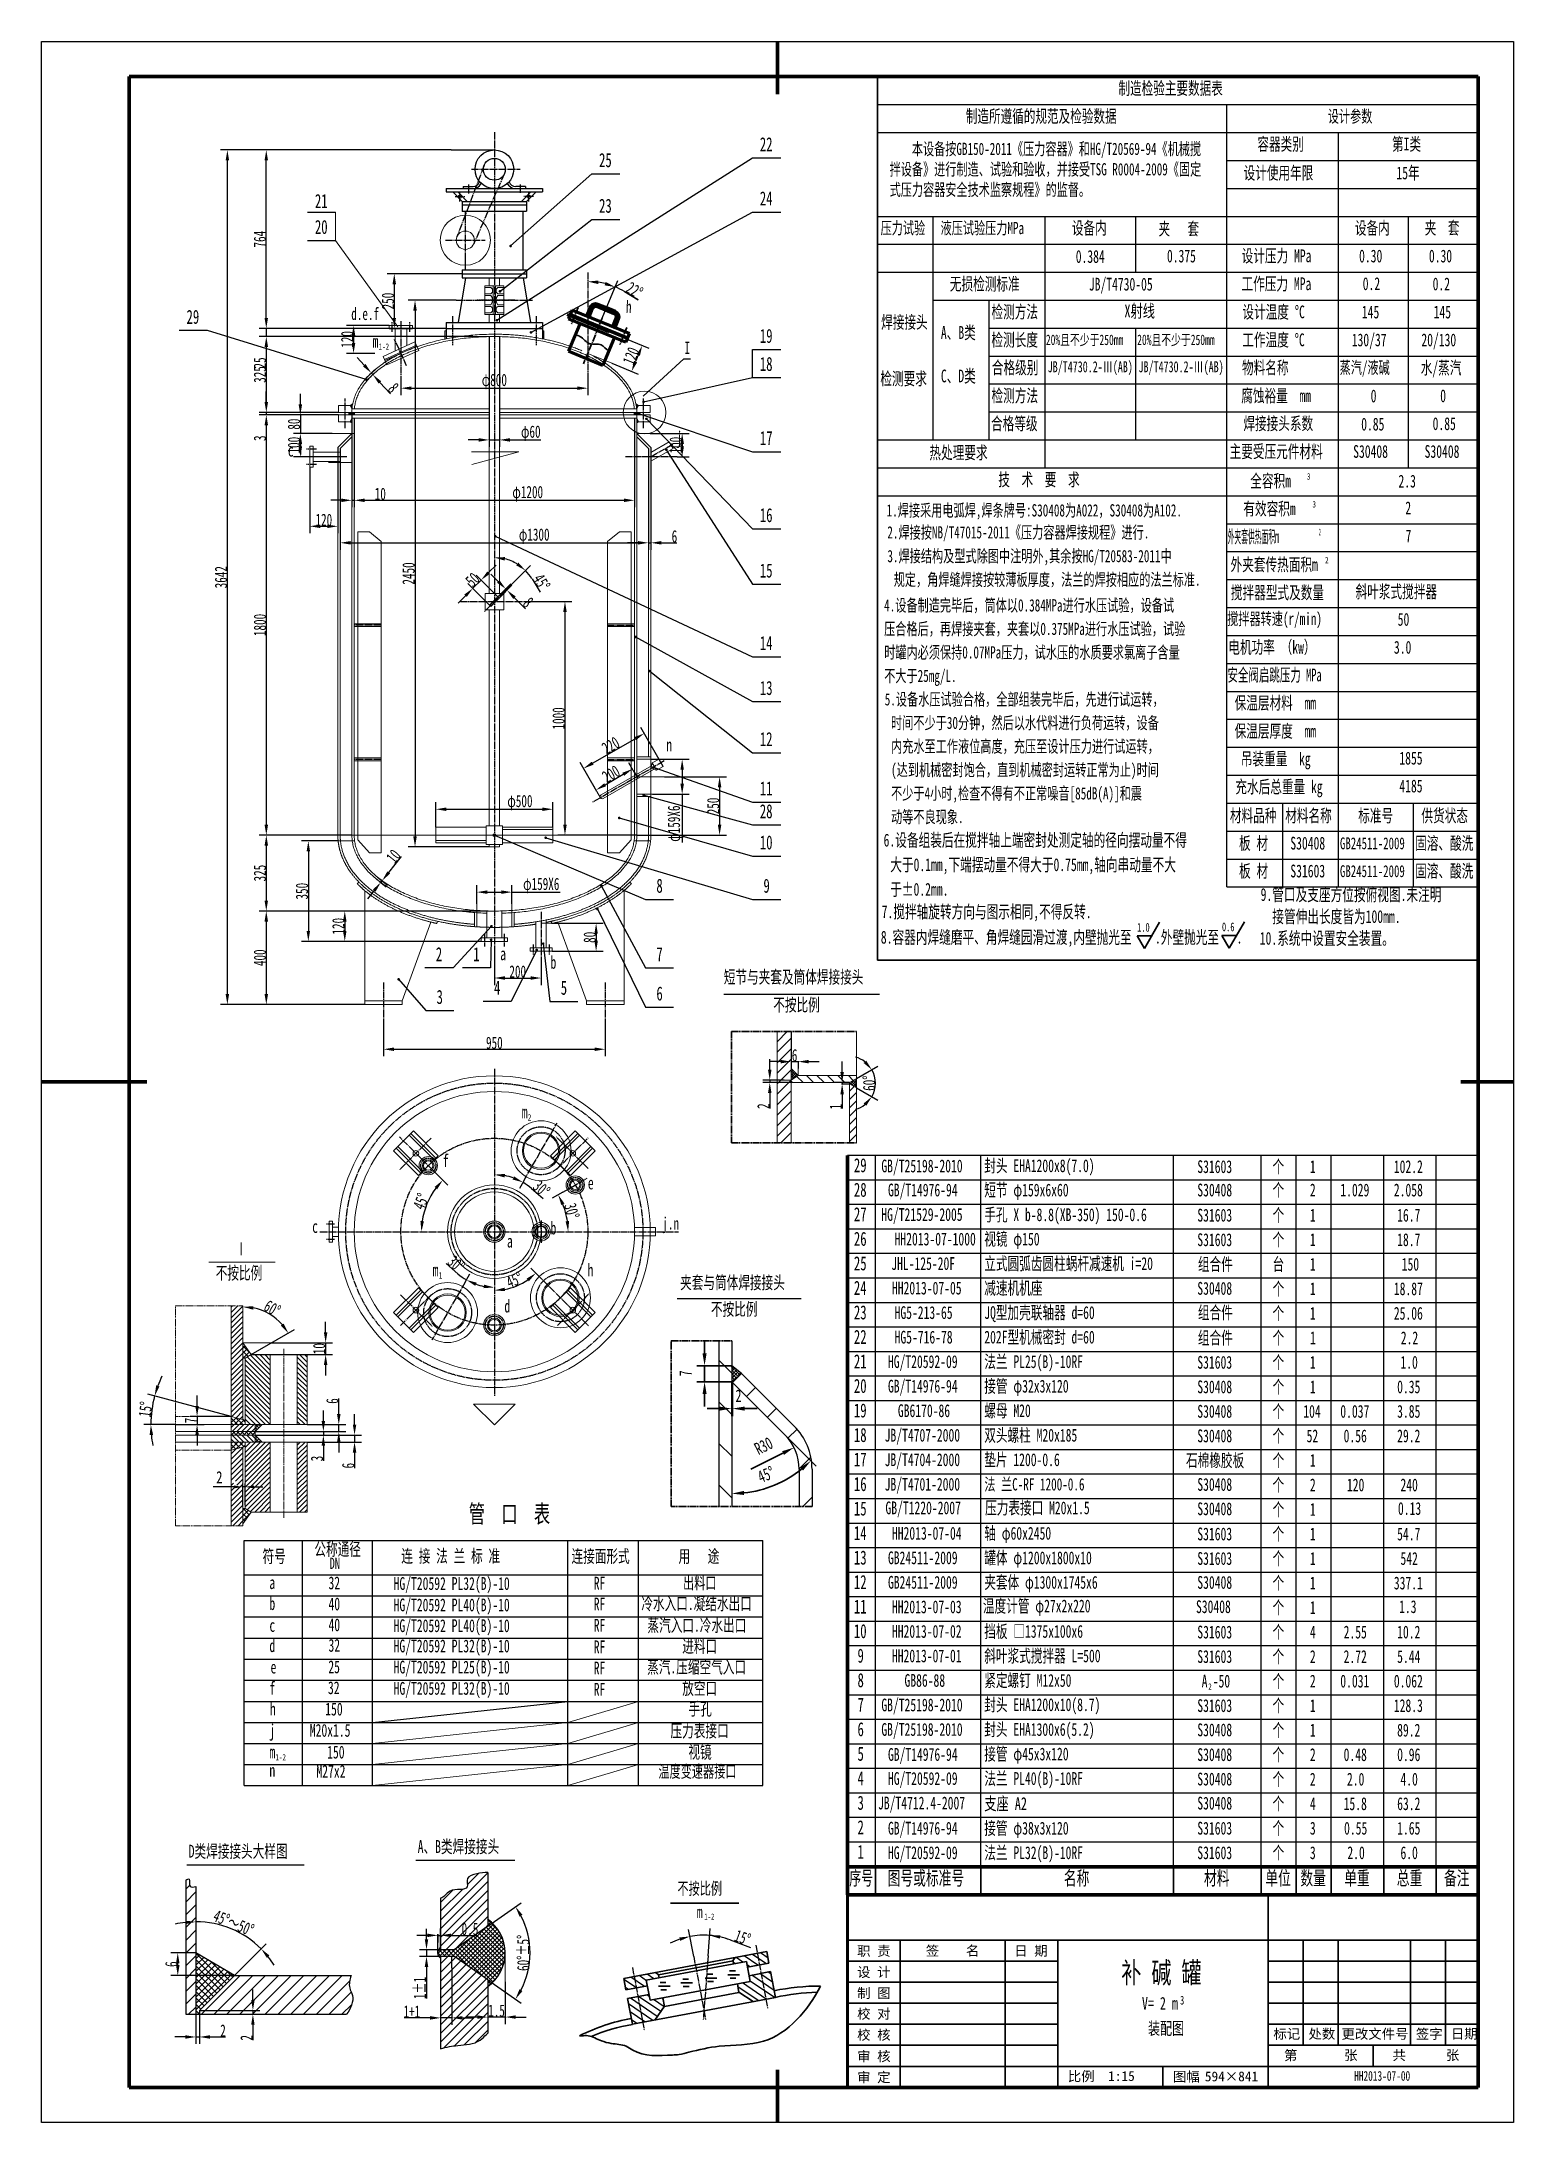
# Model space of a CAD drawing. Header units: millimetres. Extents: x 7751 to 14051, y -2013 to 6897.
import ezdxf
from ezdxf.enums import TextEntityAlignment as Align

# ---------------------------------------------------------------- set-up
doc = ezdxf.new("R2010")
doc.units = ezdxf.units.MM
doc.linetypes.add('EB_DASHDOT', pattern=[39, 30, -3, 3, -3])
doc.linetypes.add('EB_DASHDOTDOT', pattern=[45, 30, -3, 3, -3, 3, -3])
doc.layers.get('0').update_dxf_attribs({"lineweight": 0})
doc.layers.get('Defpoints').update_dxf_attribs({"lineweight": 0})
for name, color, linetype, lineweight in [('A 粗实线', 1, 'Continuous', 60), ('B 细实线', 7, 'Continuous', 35), ('C 文 字', 2, 'Continuous', 35), ('CAXA4', 3, 'Continuous', 25), ('CAXAEB0', 7, 'Continuous', 70), ('CAXA中心线层', 1, 'EB_DASHDOT', 25), ('CAXA剖面线层', 4, 'Continuous', 25), ('CAXA尺寸线层', 3, 'Continuous', 25), ('CAXA粗实线层', 7, 'Continuous', 70), ('CAXA细实线层', 7, 'Continuous', 25), ('D 短中心线', 3, 'EB_DASHDOT', 35), ('H 短双点线', 3, 'EB_DASHDOTDOT', 35), ('I 长双点线', 3, 'EB_DASHDOTDOT', 35), ('J 标注尺寸', 2, 'Continuous', 35)]:
    doc.layers.add(name, color=color, linetype=linetype, lineweight=lineweight)
doc.styles.add('HGCAD', font='SimSun.ttf', dxfattribs={"width": 0.75})
doc.styles.add('HZTXT', font='SimSun.ttf', dxfattribs={"width": 0.7})
doc.styles.add('TextStyle0', font='SimSun.ttf', dxfattribs={"width": 0.618384})
doc.styles.add('TXT', font='SimSun.ttf', dxfattribs={"width": 0.7})
doc.styles.add('UserTxtStyle13', font='SimSun.ttf', dxfattribs={"width": 0.379})
doc.styles.add('UserTxtStyle14', font='SimSun.ttf', dxfattribs={"width": 0.667})
doc.styles.add('UserTxtStyle22', font='SimSun.ttf', dxfattribs={"width": 0.667})
doc.styles.add('UserTxtStyle7', font='SimSun.ttf', dxfattribs={"width": 0.667})
doc.styles.add('UserTxtStyle9', font='SimSun.ttf', dxfattribs={"width": 0.6})
doc.styles.add('标准', font='SimSun.ttf', dxfattribs={"width": 0.667})
doc.styles.add('标题中文', font='SIMFANG.TTF', dxfattribs={"width": 0.7})
doc.dimstyles.new('UserStyle2', dxfattribs={"dimscale": 15, "dimtxt": 3.5, "dimasz": 2.5, "dimexe": 1, "dimexo": 1, "dimgap": 1, "dimtad": 1, "dimdec": 1, "dimlfac": 0.2, "dimdsep": 46, "dimtxsty": 'HGCAD', "dimcen": 0, "dimadec": 1, "dimazin": 0, "dimtfac": 1, "dimtdec": 3, "dimtmove": 0, "dimatfit": 1, "dimfxl": 0, "dimtolj": 1, "dimtzin": 0, "dimarcsym": 0})
doc.dimstyles.new('标准', dxfattribs={"dimscale": 15, "dimtxt": 3.5, "dimasz": 3, "dimexe": 2, "dimexo": 0, "dimgap": 0.065, "dimtad": 1, "dimdec": 1, "dimdsep": 46, "dimtxsty": '标准', "dimcen": 0, "dimdle": 4, "dimadec": 4, "dimazin": 2, "dimtfac": 1, "dimtdec": 3, "dimtmove": 0, "dimatfit": 3, "dimfxl": 0, "dimtolj": 1, "dimtzin": 0, "dimarcsym": 0})

msp = doc.modelspace()

# ---------------------------------------------------------------- texts
at = {"layer": 'C 文 字', "style": '标题中文', "oblique": 0.5}
msp.add_text('职 责', height=42, rotation=0.095868, dxfattribs=at).set_placement((11313.57, -1278.37), align=Align.MIDDLE_CENTER)
for s, p in [('签    名', (11650.41, -1276.8)), ('日 期', (11986.26, -1277.69)), ('设 计', (11313.57, -1368.37)), ('制 图', (11313.57, -1458.37)), ('校 对', (11313.57, -1546.78)), ('校 核', (11313.57, -1636.78)), ('标记', (13081.21, -1632.79)), ('处数', (13231.21, -1632.79)), ('更改文件号', (13458.63, -1632.79)), ('签字', (13690.9, -1632.79)), ('日期', (13840.9, -1632.79)), ('审 核', (11313.57, -1728.37)), ('第       张', (13226.77, -1724.23)), ('共      张', (13676.77, -1724.23)), ('审 定', (11313.57, -1818.37)), ('比例', (12201.24, -1814.51)), ('1:15', (12373.47, -1814.51)), ('图幅', (12651.24, -1815.86)), ('594×841', (12844.59, -1815.86))]:
    msp.add_text(s, height=42, rotation=0.095868, dxfattribs=at).set_placement(p, align=Align.MIDDLE)
at = {"layer": 'C 文 字', "linetype": 'Continuous', "lineweight": 35, "char_height": 52.8789, "attachment_point": 1, "style": 'HZTXT'}
for s, insert, rotation in [('\\fSimSun|b0|i0|p34;R30', (10796.19, 891.27), 26.707842), ('\\fSimSun|b0|i0|p34;45{%%D}', (10810.08, 773.11), 22.5)]:
    msp.add_mtext(s, dxfattribs=dict(at, insert=insert, rotation=rotation))
at = {"layer": 'C 文 字', "insert": (13369.59, -1792.62), "char_height": 42, "attachment_point": 1, "rotation": 0.095868, "style": '标题中文'}
msp.add_mtext('\\fSimSun|b0|i0|c0|p34;HH2013-07-00', dxfattribs=at)
at = {"layer": 'CAXA4', "linetype": 'Continuous', "lineweight": 25, "attachment_point": 1, "style": '标准'}
for s, insert, char_height in [('{\\fFangSong_GB2312|b0|i0|c134|p34;    \\fFangSong_GB2312|b0|i0|c134|p49;本设备按GB150-2011《压力容器》和HG/T20569-94《机械搅\\P拌设备》进行制造、试验和验收，并接受TSG R0004-2009《固定\\P式压力容器安全技术监察规程》的监督。}', (11381.31, 6464.49), 52.395), ('\\fFangSong_GB2312|b0|i0|p34;4.设备制造完毕后，筒体以0.384MPa进行水压试验，设备试   ', (11357.83, 4510.02), 52.5), ('{\\fFangSong_GB2312|b0|i0|c134|p34;压合格后，再焊接夹套，夹套以0.375MPa进行水压试验，试验}', (11357.83, 4409.33), 52.5), ('{\\fFangSong_GB2312|b0|i0|c134|p34;时罐内必须保持0.07MPa压力，试水压的水质要求氯离子含量}', (11357.83, 4308.63), 52.5), ('\\fFangSong_GB2312|b0|i0|p34;不大于25mg/L.', (11357.83, 4207.94), 52.5), ('\\fFangSong_GB2312|b0|i0|p34;1.0', (12440.91, 3123.58), 37.5), ('\\fFangSong_GB2312|b0|i0|p34;0.6', (12803.9, 3125.53), 37.5)]:
    msp.add_mtext(s, dxfattribs=dict(at, insert=insert, char_height=char_height))
at = {"layer": 'CAXA4', "color": 3, "linetype": 'Continuous', "lineweight": 25, "attachment_point": 1, "style": '标准'}
for s, insert, char_height in [('\\fFangSong_GB2312|b0|i0|p34;1.焊接采用电弧焊,焊条牌号:S30408为A022，S30408为A102.', (11368.35, 4916.66), 52.5), ('\\fFangSong_GB2312|b0|i0|p34;2.焊接按NB/T47015-2011《压力容器焊接规程》进行.', (11371.35, 4822.41), 52.5), ('\\fFangSong_GB2312|b0|i0|p34;3.焊接结构及型式除图中注明外,其余按HG/T20583-2011中', (11371.74, 4720.83), 52.5), ('\\fFangSong_GB2312|b0|i0|p34;规定，角焊缝焊接按较薄板厚度，法兰的焊按相应的法兰标准.', (11398.88, 4620.13), 52.5), ('\\fFangSong_GB2312|b0|i0|p34;5.设备水压试验合格，全部组装完毕后，先进行试运转，', (11360.33, 4107.45), 52.5), ('\\fFangSong_GB2312|b0|i0|p34;时间不少于30分钟，然后以水代料进行负荷运转，设备', (11387.47, 4006.76), 52.5), ('\\fFangSong_GB2312|b0|i0|p34;内充水至工作液位高度，充压至设计压力进行试运转，', (11387.47, 3906.06), 52.5), ('\\fFangSong_GB2312|b0|i0|p34;(达到机械密封饱合，直到机械密封运转正常为止)时间', (11387.47, 3805.37), 52.5), ('\\fFangSong_GB2312|b0|i0|p34;不少于4小时,检查不得有不正常噪音[85dB(A)]和震', (11387.47, 3704.67), 52.5), ('\\fFangSong_GB2312|b0|i0|p34;动等不良现象.', (11387.47, 3603.98), 52.5), ('\\fFangSong_GB2312|b0|i0|p34;6.设备组装后在搅拌轴上端密封处测定轴的径向摆动量不得', (11355.46, 3505.76), 54.9), ('\\fFangSong_GB2312|b0|i0|p34;大于0.1mm,下端摆动量不得大于0.75mm,轴向串动量不大', (11383.84, 3400.47), 54.9), ('\\fFangSong_GB2312|b0|i0|p34;于{%%P}0.2mm.', (11383.84, 3295.17), 54.9), ('\\fFangSong_GB2312|b0|i0|p34;9.管口及支座方位按俯视图.未注明', (12969.46, 3272.82), 54.885), ('\\fFangSong_GB2312|b0|i0|p34;7.搅拌轴旋转方向与图示相同,不得反转.', (11347.25, 3199.08), 54.885), ('\\fFangSong_GB2312|b0|i0|p34;接管伸出长度皆为100mm.', (13019.53, 3178.39), 54.885), ('\\fFangSong_GB2312|b0|i0|p34;8.容器内焊缝磨平、角焊缝园滑过渡,内壁抛光至    .外壁抛光至   .', (11343.67, 3089.91), 54.9), ('\\fFangSong_GB2312|b0|i0|p34;10.系统中设置安全装置。', (12965.59, 3085.24), 54.885)]:
    msp.add_mtext(s, dxfattribs=dict(at, insert=insert, char_height=char_height))
at = {"layer": 'CAXAEB0', "color": 0, "linetype": 'Continuous', "lineweight": 25, "char_height": 60, "attachment_point": 1, "style": 'UserTxtStyle7'}
for s, insert in [('\\fSimSun|b0|i0|p34;21', (8921.07, 6244.79)), ('20', (8921.07, 6133.87))]:
    msp.add_mtext(s, dxfattribs=dict(at, insert=insert))
at = {"layer": 'CAXA尺寸线层', "linetype": 'Continuous', "lineweight": 25, "attachment_point": 1}
for s, insert, char_height, style in [('\\fSimSun|b0|i0|p34;制造检验主要数据表', (12360.7, 6725.1), 54.5845, '标准'), ('\\fSimSun|b0|i0|p34;制造所遵循的规范及检验数据', (11707.37, 6605.45), 54.5845, '标准'), ('{\\fSimSun|b0|i0|c134|p34;设计参数}', (13257.09, 6603.81), 52.4011, '标准'), ('\\fSimSun|b0|i0|p34;容器类别', (12955.7, 6485.94), 54.585, '标准'), ('{\\fSimSun|b0|i0|c134|p34;第I类}', (13531.73, 6486.02), 54.765, '标准'), ('\\fSimSun|b0|i0|p34;设计使用年限', (12896.74, 6362.62), 54.585, '标准'), ('\\fSimSun|b0|i0|p34;15年', (13550.61, 6362.7), 54.765, '标准'), ('\\fSimSun|b0|i0|p34;压力试验', (11342.61, 6125.63), 52.4011, '标准'), ('\\fSimSun|b0|i0|p34;液压试验压力MPa', (11599.44, 6125.63), 52.4011, '标准'), ('\\fSimSun|b0|i0|p34;设备内', (12161.6, 6126.56), 54.5845, '标准'), ('\\fSimSun|b0|i0|p34;夹   套', (12532.39, 6123.27), 54.585, '标准'), ('\\fSimSun|b0|i0|p34;设备内', (13373.05, 6126.56), 54.5845, '标准'), ('\\fSimSun|b0|i0|p34;夹  套', (13671.59, 6127), 54.585, '标准'), ('0.384', (12178.11, 6004.69), 54.585, '标准'), ('\\fSimSun|b0|i0|p34;0.375', (12568.44, 6006.67), 54.585, '标准'), ('\\fSimSun|b0|i0|p34;设计压力 MPa', (12888.26, 6007.61), 54.7592, '标准'), ('\\fSimSun|b0|i0|p34;0.30', (13390.84, 6006.9), 54.75, '标准'), ('\\fSimSun|b0|i0|p34;0.30', (13689.67, 6006.8), 54.75, '标准'), ('\\fSimSun|b0|i0|p34;无损检测标准', (11638.96, 5887.23), 54.7592, '标准'), ('\\fSimSun|b0|i0|p34;JB/T4730-05', (12234.02, 5886.16), 54.75, '标准'), ('\\fSimSun|b0|i0|p34;工作压力 MPa', (12887.68, 5887.96), 54.7592, '标准'), ('\\fSimSun|b0|i0|p34;0.2', (13406.49, 5888.2), 54.75, '标准'), ('\\fSimSun|b0|i0|p34;0.2', (13705.88, 5887.15), 54.585, '标准'), ('d.e.f', (9076.6, 5758.02), 52.5, '标准'), ('\\fSimSun|b0|i0|p34;焊接接头', (11344.89, 5723.79), 54.7592, '标准'), ('\\fSimSun|b0|i0|p34;检测方法', (11817.42, 5767.88), 54.7592, '标准'), ('{\\fSimSun|b0|i0|c134|p34;X射线}', (12386.35, 5771.54), 54.7592, 'HZTXT'), ('\\fSimSun|b0|i0|p34;设计温度 {%%D}C', (12891.33, 5767.44), 54.7592, '标准'), ('\\fSimSun|b0|i0|p34;145', (13402.82, 5767.14), 54.7592, '标准'), ('\\fSimSun|b0|i0|p34;145', (13709.89, 5767.14), 54.7592, '标准'), ('\\fSimSun|b0|i0|p34;A、B类', (11600.68, 5679.21), 54.765, '标准'), ('\\fSimSun|b0|i0|p34;检测长度', (11816.93, 5647.79), 54.7592, '标准'), ('\\fSimSun|b0|i0|p34;20%且不少于250mm', (12050.1, 5643.17), 45, '标准'), ('\\fSimSun|b0|i0|p34;20%且不少于250mm', (12440.98, 5643.17), 45, '标准'), ('\\fSimSun|b0|i0|p34;工作温度 {%%D}C', (12890.74, 5647.79), 54.7592, '标准'), ('\\fSimSun|b0|i0|p34;130/37', (13359.43, 5647.49), 54.75, '标准'), ('\\fSimSun|b0|i0|p34;20/130', (13657.49, 5647.49), 54.75, '标准'), ('\\fSimSun|b0|i0|p34;合格级别', (11818.79, 5529.02), 54.7592, '标准'), ('{\\fSimSun|b0|i0|c134|p34;JB/T4730.2-Ⅲ(AB)}', (12057.76, 5528.82), 47.25, '标准'), ('{\\fSimSun|b0|i0|c134|p34;JB/T4730.2-Ⅲ(AB)}', (12446.62, 5528.82), 47.25, '标准'), ('\\fSimSun|b0|i0|p34;物料名称', (12889.6, 5528.58), 54.7592, '标准'), ('\\fSimSun|b0|i0|p34;蒸汽/液碱', (13307.76, 5528.14), 52.35, '标准'), ('\\fSimSun|b0|i0|p34;水/蒸汽', (13654.57, 5528.14), 54.7592, '标准'), ('\\fSimSun|b0|i0|p34;检测要求', (11341.52, 5481.66), 54.7592, '标准'), ('\\fSimSun|b0|i0|p34;C、D类', (11600.68, 5493.18), 54.7592, '标准'), ('\\fSimSun|b0|i0|p34;检测方法', (11817.42, 5408.93), 54.7592, '标准'), ('\\fSimSun|b0|i0|p34;腐蚀裕量  mm', (12886.41, 5408.49), 54.7592, '标准'), ('\\fSimSun|b0|i0|p34;0', (13440.5, 5407.61), 54.7592, '标准'), ('\\fSimSun|b0|i0|p34;0', (13738.01, 5408.34), 54.7592, '标准'), ('\\fSimSun|b0|i0|p34;合格等级', (11815.27, 5289.28), 54.7592, '标准'), ('\\fSimSun|b0|i0|p34;焊接接头系数', (12895.47, 5289.72), 54.7592, '标准'), ('\\fSimSun|b0|i0|p34;0.85', (13399.81, 5286.93), 54.7592, '标准'), ('\\fSimSun|b0|i0|p34;0.85', (13705.68, 5288.89), 54.7592, '标准'), ('\\fSimSun|b0|i0|p34;j', (10468.56, 5228.7), 54.75, '标准'), ('\\fSimSun|b0|i0|p34;热处理要求', (11551.51, 5165.01), 54.7592, '标准'), ('\\fSimSun|b0|i0|p34;主要受压元件材料', (12836.66, 5169.92), 54.7592, '标准'), ('\\fSimSun|b0|i0|p34;S30408', (13365.58, 5169.93), 54.75, '标准'), ('\\fSimSun|b0|i0|p34;S30408', (13671.34, 5169.93), 54.75, '标准'), ('\\fSimSun|b0|i0|p34;c', (8805.11, 5175.33), 54.75, '标准'), ('\\fSimSun|b0|i0|p34;技  术  要  求', (11846.37, 5049.54), 54.7592, '标准'), ('\\fSimSun|b0|i0|p34;2.3', (13559.49, 5042.86), 54.75, '标准'), ('\\fSimSun|b0|i0|p34;2', (13588.79, 4928.29), 54.75, '标准'), ('\\fSimSun|b0|i0|p34;7', (13590.04, 4808.24), 54.75, '标准'), ('\\fSimSun|b0|i0|p34;搅拌器型式及数量', (12842.04, 4565.84), 54.7592, '标准'), ('\\fSimSun|b0|i0|p34;斜叶浆式搅拌器', (13375.72, 4569.58), 54.75, '标准'), ('\\fSimSun|b0|i0|p34;搅拌器转速(r/min)', (12826.19, 4452.47), 52.5, '标准'), ('\\fSimSun|b0|i0|p34;50', (13556.12, 4451), 54.75, '标准'), ('\\fSimSun|b0|i0|p34;电机功率 （kw）', (12830.88, 4332.08), 54.765, '标准'), ('\\fSimSun|b0|i0|p34;3.0', (13540, 4331.35), 54.75, '标准'), ('\\fSimSun|b0|i0|p34;安全阀启跳压力 MPa', (12827.62, 4212.87), 54.7592, 'UserTxtStyle9'), ('\\fSimSun|b0|i0|p34;保温层材料  mm', (12858.22, 4093.08), 54.7592, '标准'), ('\\fSimSun|b0|i0|p34;保温层厚度  mm', (12858.22, 3972.7), 54.7592, '标准'), ('\\fSimSun|b0|i0|p34;吊装重量  kg', (12884.65, 3853.78), 54.7592, '标准'), ('\\fSimSun|b0|i0|p34;充水后总重量 kg', (12861.21, 3734.13), 54.7592, 'UserTxtStyle14'), ('\\fSimSun|b0|i0|p34;材料品种', (12837.91, 3610.34), 54.75, '标准'), ('\\fSimSun|b0|i0|p34;材料名称', (13074.76, 3610.34), 54.75, '标准'), ('\\fSimSun|b0|i0|p34;标准号', (13387.22, 3610.34), 54.75, '标准'), ('\\fSimSun|b0|i0|p34;供货状态', (13657.56, 3610.34), 54.75, '标准'), ('\\fSimSun|b0|i0|p34;板 材', (12877.07, 3492.59), 54.75, '标准'), ('\\fSimSun|b0|i0|p34;S30408', (13096.49, 3492.59), 54.75, '标准'), ('\\fSimSun|b0|i0|p34;GB24511-2009', (13308.91, 3490.02), 51, '标准'), ('\\fSimSun|b0|i0|p34;固溶、酸洗', (13630.9, 3492.59), 54.75, '标准'), ('\\fSimSun|b0|i0|p34;板 材', (12877.07, 3373.42), 54.75, '标准'), ('\\fSimSun|b0|i0|p34;S31603', (13096.49, 3373.42), 54.75, '标准'), ('\\fSimSun|b0|i0|p34;GB24511-2009', (13308.91, 3370.85), 51, '标准'), ('\\fSimSun|b0|i0|p34;固溶、酸洗', (13630.9, 3373.42), 54.75, '标准'), ('\\fSimSun|b0|i0|p34;a', (9714.33, 3018.91), 54.7449, '标准'), ('\\fSimSun|b0|i0|p34;b', (9929.57, 2982.15), 54.75, '标准'), ('\\fSimSun|b0|i0|p34;短节与夹套及筒体焊接接头', (10671.35, 2919.52), 54.75, '标准'), ('\\fSimSun|b0|i0|p34;不按比例', (10883.17, 2800.26), 54.75, '标准'), ('\\fSimSun|b0|i0|p34;f', (9468.6, 2132.89), 54.75, '标准'), ('\\fSimSun|b0|i0|p34;29', (11228.32, 2116.07), 60, 'UserTxtStyle22'), ('\\fSimSun|b0|i0|p34;GB/T25198-2010', (11345.83, 2110.34), 54.75, '标准'), ('{\\fSimSun|b0|i0|c134|p34;封头 EHA1200x8(7.0)}', (11786.45, 2111.37), 54.75, '标准'), ('\\fSimSun|b0|i0|p34;S31603', (12698.32, 2107.42), 54.75, '标准'), ('\\fSimSun|b0|i0|p34;个', (13020.38, 2107.42), 54.75, '标准'), ('\\fSimSun|b0|i0|p34;1', (13180.29, 2107.42), 54.75, '标准'), ('\\fSimSun|b0|i0|p34;102.2', (13539.6, 2107.42), 54.75, '标准'), ('\\fSimSun|b0|i0|p34;e', (10089.49, 2037.53), 54.75, '标准'), ('\\fSimSun|b0|i0|p34;GB/T14976-94', (11374.13, 2007.43), 54.75, '标准'), ('\\fSimSun|b0|i0|p34;短节 φ159x6x60', (11786.45, 2007.43), 54.75, '标准'), ('\\fSimSun|b0|i0|p34;S30408', (12698.32, 2007.43), 54.75, '标准'), ('\\fSimSun|b0|i0|p34;个', (13020.38, 2007.43), 54.75, '标准'), ('\\fSimSun|b0|i0|p34;2', (13180.29, 2007.43), 54.75, '标准'), ('\\fSimSun|b0|i0|p34;1.029', (13310.52, 2007.43), 54.75, '标准'), ('\\fSimSun|b0|i0|p34;2.058', (13539.6, 2007.43), 54.75, '标准'), ('\\fSimSun|b0|i0|p34;HG/T21529-2005', (11345.83, 1902.45), 54.75, '标准'), ('\\fSimSun|b0|i0|p34;手孔 X b-8.8(XB-350) 150-0.6', (11786.45, 1901.5), 54.75, '标准'), ('\\fSimSun|b0|i0|p34;S31603', (12698.32, 1899.54), 54.75, '标准'), ('\\fSimSun|b0|i0|p34;个', (13020.38, 1899.54), 54.75, '标准'), ('\\fSimSun|b0|i0|p34;1', (13180.29, 1899.54), 54.75, '标准'), ('\\fSimSun|b0|i0|p34;16.7', (13553.75, 1899.54), 54.75, '标准'), ('\\fSimSun|b0|i0|p34;c', (8909.38, 1851.01), 54.75, '标准'), ('\\fSimSun|b0|i0|p34;b', (9929.57, 1844.55), 54.75, '标准'), ('\\fSimSun|b0|i0|c0|p34;HH2013-07-1000', (11402.43, 1797.46), 54.75, '标准'), ('\\fSimSun|b0|i0|p34;视镜 φ150', (11786.45, 1797.46), 54.75, '标准'), ('\\fSimSun|b0|i0|p34;S31603', (12698.32, 1794.54), 54.75, '标准'), ('\\fSimSun|b0|i0|p34;个', (13020.38, 1794.54), 54.75, '标准'), ('\\fSimSun|b0|i0|p34;1', (13180.29, 1794.54), 54.75, '标准'), ('\\fSimSun|b0|i0|p34;18.7', (13553.75, 1794.54), 54.75, '标准'), ('\\fSimSun|b0|i0|p34;Ⅰ', (8580.36, 1755.64), 54.765, '标准'), ('\\fSimSun|b0|i0|p34;a', (9743.31, 1788.46), 54.7449, '标准'), ('\\fSimSun|b0|i0|p34;立式圆弧齿圆柱蜗杆减速机 i=20', (11786.45, 1692.46), 54.75, '标准'), ('\\fSimSun|b0|i0|p34;组合件', (12701, 1689.41), 54.75, '标准'), ('\\fSimSun|b0|i0|p34;台', (13020.38, 1689.54), 54.75, '标准'), ('\\fSimSun|b0|i0|p34;不按比例', (8496.45, 1652.14), 54.75, '标准'), ('\\fSimSun|b0|i0|p34;h', (10088.09, 1664.49), 54.75, '标准'), ('\\fSimSun|b0|i0|p34;夹套与筒体焊接接头', (10484.54, 1611.14), 54.75, '标准'), ('\\fSimSun|b0|i0|p34;JHL-125-20F', (11388.28, 1692.46), 54.75, '标准'), ('\\fSimSun|b0|i0|p34;1', (13180.29, 1689.54), 54.75, '标准'), ('\\fSimSun|b0|i0|p34;150', (13573.3, 1689.54), 54.75, '标准'), ('\\fSimSun|b0|i0|p34;减速机机座', (11786.45, 1587.46), 54.75, '标准'), ('\\fSimSun|b0|i0|p34;S30408', (12698.32, 1586.23), 54.75, '标准'), ('\\fSimSun|b0|i0|p34;个', (13020.38, 1584.54), 54.75, '标准'), ('\\fSimSun|b0|i0|p34;1', (13180.29, 1584.54), 54.75, '标准'), ('\\fSimSun|b0|i0|p34;18.87', (13539.6, 1584.54), 54.75, '标准'), ('\\fSimSun|b0|i0|p34;d', (9732.09, 1510.22), 54.75, '标准'), ('\\fSimSun|b0|i0|p34;不按比例', (10616.35, 1497.23), 54.75, '标准'), ('\\fSimSun|b0|i0|p34;HG5-213-65', (11402.43, 1482.46), 54.75, '标准'), ('\\fSimSun|b0|i0|p34;JQ型加壳联轴器 d=60', (11786.45, 1482.46), 54.75, '标准'), ('\\fSimSun|b0|i0|p34;组合件', (12701, 1482.59), 54.75, '标准'), ('\\fSimSun|b0|i0|p34;个', (13020.38, 1479.54), 54.75, '标准'), ('\\fSimSun|b0|i0|p34;1', (13180.29, 1479.54), 54.75, '标准'), ('\\fSimSun|b0|i0|p34;25.06', (13539.6, 1479.54), 54.75, '标准'), ('\\fSimSun|b0|i0|p34;HG5-716-78', (11402.43, 1377.46), 54.75, '标准'), ('\\fSimSun|b0|i0|p34;202F型机械密封 d=60', (11786.45, 1377.46), 54.75, '标准'), ('\\fSimSun|b0|i0|p34;组合件', (12701, 1374.54), 54.75, '标准'), ('\\fSimSun|b0|i0|p34;个', (13020.38, 1374.54), 54.75, '标准'), ('\\fSimSun|b0|i0|p34;1', (13180.53, 1374.54), 54.75, '标准'), ('\\fSimSun|b0|i0|p34;2.2', (13569.34, 1374.54), 54.75, '标准'), ('\\fSimSun|b0|i0|p34;HG/T20592-09', (11374.13, 1272.46), 54.75, '标准'), ('\\fSimSun|b0|i0|p34;法兰 PL25(B)-10RF', (11786.45, 1272.46), 54.75, '标准'), ('\\fSimSun|b0|i0|p34;S31603', (12698.32, 1269.54), 54.75, '标准'), ('\\fSimSun|b0|i0|p34;个', (13020.38, 1269.54), 54.75, '标准'), ('\\fSimSun|b0|i0|p34;1', (13180.29, 1269.54), 54.75, '标准'), ('\\fSimSun|b0|i0|p34;1.0', (13567.9, 1269.54), 54.75, '标准'), ('\\fSimSun|b0|i0|p34;GB/T14976-94', (11374.13, 1167.46), 54.75, '标准'), ('\\fSimSun|b0|i0|p34;接管 φ32x3x120', (11786.45, 1167.46), 54.75, '标准'), ('\\fSimSun|b0|i0|p34;S30408', (12698.32, 1164.54), 54.75, '标准'), ('\\fSimSun|b0|i0|p34;个', (13020.38, 1164.54), 54.75, '标准'), ('\\fSimSun|b0|i0|p34;1', (13180.29, 1164.54), 54.75, '标准'), ('\\fSimSun|b0|i0|p34;0.35', (13553.75, 1164.54), 54.75, '标准'), ('\\fSimSun|b0|i0|p34;螺母 M20', (11786.45, 1062.46), 54.75, '标准'), ('\\fSimSun|b0|i0|p34;GB6170-86', (11416.58, 1062.46), 54.75, '标准'), ('\\fSimSun|b0|i0|p34;S30408', (12698.32, 1059.54), 54.75, '标准'), ('\\fSimSun|b0|i0|p34;个', (13020.38, 1059.54), 54.75, '标准'), ('\\fSimSun|b0|i0|p34;104', (13151.99, 1059.54), 54.75, '标准'), ('\\fSimSun|b0|i0|p34;0.037', (13310.52, 1059.54), 54.75, '标准'), ('\\fSimSun|b0|i0|p34;3.85', (13553.75, 1059.54), 54.75, '标准'), ('\\fSimSun|b0|i0|p34;JB/T4707-2000', (11359.98, 957.46), 54.75, '标准'), ('\\fSimSun|b0|i0|p34;双头螺柱 M20x185', (11786.45, 957.46), 54.75, '标准'), ('\\fSimSun|b0|i0|p34;S30408', (12698.32, 954.54), 54.75, '标准'), ('\\fSimSun|b0|i0|p34;个', (13020.38, 954.54), 54.75, '标准'), ('\\fSimSun|b0|i0|p34;52', (13166.14, 954.54), 54.75, '标准'), ('\\fSimSun|b0|i0|p34;0.56', (13324.67, 954.54), 54.75, '标准'), ('\\fSimSun|b0|i0|p34;29.2', (13553.75, 954.54), 54.75, '标准'), ('\\fSimSun|b0|i0|p34;JB/T4704-2000', (11359.98, 852.46), 54.75, '标准'), ('\\fSimSun|b0|i0|p34;垫片 1200-0.6', (11786.45, 852.46), 54.75, '标准'), ('\\fSimSun|b0|i0|p34;石棉橡胶板', (12649.93, 849.54), 54.75, '标准'), ('\\fSimSun|b0|i0|p34;个', (13020.38, 849.54), 54.75, '标准'), ('\\fSimSun|b0|i0|p34;1', (13180.29, 849.54), 54.75, '标准'), ('\\fSimSun|b0|i0|p34;JB/T4701-2000', (11359.98, 747.46), 54.75, '标准'), ('{\\fSimSun|b0|i0|c134|p34;法 兰C-RF 1200-0.6}', (11786.45, 745.92), 52.5, '标准'), ('\\fSimSun|b0|i0|p34;S30408', (12698.32, 746.51), 54.75, '标准'), ('\\fSimSun|b0|i0|p34;个', (13020.38, 744.54), 54.75, '标准'), ('\\fSimSun|b0|i0|p34;2', (13180.29, 744.54), 54.75, '标准'), ('\\fSimSun|b0|i0|p34;120', (13338.82, 744.54), 54.75, '标准'), ('\\fSimSun|b0|i0|p34;240', (13567.9, 744.54), 54.75, '标准'), ('\\fSimSun|b0|i0|p34;管  口  表', (9579.79, 631.53), 76.65, '标准'), ('\\fSimSun|b0|i0|p34;S30408', (12698.32, 642.3), 54.75, '标准'), ('\\fSimSun|b0|i0|p34;个', (13020.38, 639.54), 54.75, '标准'), ('\\fSimSun|b0|i0|p34;1', (13180.29, 639.54), 54.75, '标准'), ('\\fSimSun|b0|i0|p34;轴 φ60x2450', (11786.45, 537.46), 54.75, '标准'), ('\\fSimSun|b0|i0|p34;S31603', (12698.32, 534.54), 54.75, '标准'), ('\\fSimSun|b0|i0|p34;个', (13020.38, 534.54), 54.75, '标准'), ('\\fSimSun|b0|i0|p34;符号', (8696.89, 438.64), 54.7449, '标准'), ('\\fSimSun|b0|i0|p34;公称通径', (8918.96, 469.22), 54.7449, '标准'), ('\\fSimSun|b0|i0|p34;连 接 法 兰 标 准', (9290.89, 439.99), 54.75, '标准'), ('\\fSimSun|b0|i0|p34;连接面形式', (10019.39, 439.21), 54.75, '标准'), ('\\fSimSun|b0|i0|p34;用   途', (10477.84, 439.21), 54.7449, '标准'), ('\\fSimSun|b0|i0|p34;1', (13180.29, 534.54), 54.75, '标准'), ('\\fSimSun|b0|i0|p34;54.7', (13553.75, 534.54), 54.75, '标准'), ('\\fSimSun|b0|i0|p34;DN', (8984.13, 406.06), 48.6622, '标准'), ('\\fSimSun|b0|i0|p34;GB24511-2009', (11374.13, 432.46), 54.75, '标准'), ('\\fSimSun|b0|i0|p34;罐体 φ1200x1800x10', (11786.45, 432.46), 54.75, '标准'), ('\\fSimSun|b0|i0|p34;S31603', (12698.32, 429.54), 54.75, '标准'), ('\\fSimSun|b0|i0|p34;个', (13020.38, 429.54), 54.75, '标准'), ('\\fSimSun|b0|i0|p34;1', (13180.29, 429.54), 54.75, '标准'), ('\\fSimSun|b0|i0|p34;542', (13567.9, 429.54), 54.75, '标准'), ('\\fSimSun|b0|i0|p34;a', (8726.25, 326.17), 54.7449, '标准'), ('\\fSimSun|b0|i0|p34;32', (8979.23, 324.98), 54.75, '标准'), ('\\fSimSun|b0|i0|p34;HG/T20592 PL32(B)-10', (9258.07, 322.33), 54.75, '标准'), ('\\fSimSun|b0|i0|p34;RF', (10114.64, 323.88), 54.75, '标准'), ('\\fSimSun|b0|i0|p34;出料口', (10496.85, 323.58), 52.5, '标准'), ('\\fSimSun|b0|i0|p34;GB24511-2009', (11374.13, 327.46), 54.75, '标准'), ('\\fSimSun|b0|i0|p34;夹套体 φ1300x1745x6', (11786.45, 327.46), 54.75, '标准'), ('\\fSimSun|b0|i0|p34;S30408', (12698.32, 327.07), 54.75, '标准'), ('\\fSimSun|b0|i0|p34;个', (13020.38, 324.54), 54.75, '标准'), ('\\fSimSun|b0|i0|p34;1', (13180.29, 324.54), 54.75, '标准'), ('\\fSimSun|b0|i0|p34;337.1', (13539.6, 324.54), 54.75, '标准'), ('\\fSimSun|b0|i0|p34;b', (8726.25, 236.17), 54.7449, '标准'), ('\\fSimSun|b0|i0|p34;40', (8979.23, 234.98), 54.75, '标准'), ('\\fSimSun|b0|i0|p34;HG/T20592 PL40(B)-10', (9258.07, 230.67), 54.75, '标准'), ('\\fSimSun|b0|i0|p34;RF', (10114.64, 234.47), 54.75, '标准'), ('\\fSimSun|b0|i0|p34;冷水入口.凝结水出口', (10318.39, 236.48), 54.75, '标准'), ('HH2013-07-03', (11391.22, 222.46), 54.75, '标准'), ('\\fSimSun|b0|i0|p34;个', (13020.38, 219.54), 54.75, '标准'), ('\\fSimSun|b0|i0|p34;1', (13180.29, 219.54), 54.75, '标准'), ('\\fSimSun|b0|i0|p34;c', (8726.25, 142.86), 54.75, '标准'), ('\\fSimSun|b0|i0|p34;40', (8979.29, 145.43), 54.75, '标准'), ('\\fSimSun|b0|i0|p34;HG/T20592 PL40(B)-10', (9258.07, 141.67), 54.75, '标准'), ('\\fSimSun|b0|i0|p34;RF', (10114.64, 143.57), 54.75, '标准'), ('\\fSimSun|b0|i0|p34;蒸汽入口.冷水出口', (10344.55, 143.3), 54.75, '标准'), ('\\fSimSun|b0|i0|c0|p34;HH2013-07-02', (11391.22, 117.46), 54.75, '标准'), ('\\fSimSun|b0|i0|p34;挡板 □1375x100x6', (11786.45, 117.46), 54.75, '标准'), ('\\fSimSun|b0|i0|p34;S31603', (12698.32, 114.54), 54.75, '标准'), ('\\fSimSun|b0|i0|p34;个', (13020.38, 114.54), 54.75, '标准'), ('\\fSimSun|b0|i0|p34;4', (13180.29, 114.54), 54.75, '标准'), ('\\fSimSun|b0|i0|p34;2.55', (13324.67, 114.54), 54.75, '标准'), ('\\fSimSun|b0|i0|p34;10.2', (13553.75, 114.54), 54.75, '标准'), ('\\fSimSun|b0|i0|p34;d', (8726.25, 56.12), 54.75, '标准'), ('\\fSimSun|b0|i0|p34;RF', (10114.64, 51.18), 54.75, '标准'), ('\\fSimSun|b0|i0|p34;进料口', (10493.63, 53.66), 54.75, '标准'), ('\\fSimSun|b0|i0|c0|p34;HH2013-07-01', (11391.22, 12.46), 54.75, '标准'), ('\\fSimSun|b0|i0|p34;斜叶浆式搅拌器 L=500', (11786.45, 12.46), 54.75, '标准'), ('\\fSimSun|b0|i0|p34;S31603', (12698.32, 9.54), 54.75, '标准'), ('\\fSimSun|b0|i0|p34;个', (13020.38, 9.54), 54.75, '标准'), ('\\fSimSun|b0|i0|p34;2', (13180.29, 9.54), 54.75, '标准'), ('\\fSimSun|b0|i0|p34;2.72', (13324.67, 9.54), 54.75, '标准'), ('\\fSimSun|b0|i0|p34;5.44', (13553.75, 9.54), 54.75, '标准'), ('\\fSimSun|b0|i0|p34;e', (8731.22, -35.44), 54.75, '标准'), ('\\fSimSun|b0|i0|p34;RF', (10114.64, -39.72), 54.75, '标准'), ('\\fSimSun|b0|i0|p34;蒸汽.压缩空气入口', (10343.43, -34.96), 54.75, '标准'), ('\\fSimSun|b0|i0|p34;紧定螺钉 M12x50', (11786.45, -92.54), 54.75, '标准'), ('\\fSimSun|b0|i0|p34;个', (13020.38, -95.46), 54.75, '标准'), ('\\fSimSun|b0|i0|p34;f', (8726.25, -125.6), 54.75, '标准'), ('\\fSimSun|b0|i0|p34;RF', (10114.64, -130.62), 54.75, '标准'), ('\\fSimSun|b0|i0|p34;放空口', (10493.63, -126.21), 54.75, '标准'), ('\\fSimSun|b0|i0|p34;GB86-88', (11444.88, -92.54), 54.75, '标准'), ('\\fSimSun|b0|i0|p34;2', (13180.29, -95.46), 54.75, '标准'), ('\\fSimSun|b0|i0|p34;0.031', (13310.52, -95.46), 54.75, '标准'), ('\\fSimSun|b0|i0|p34;0.062', (13539.6, -95.46), 54.75, '标准'), ('\\fSimSun|b0|i0|p34;h', (8728.4, -214.97), 54.75, '标准'), ('\\fSimSun|b0|i0|p34;150', (8965.31, -215.4), 54.75, '标准'), ('\\fSimSun|b0|i0|p34;手孔', (10520.28, -214.56), 54.75, '标准'), ('\\fSimSun|b0|i0|p34;GB/T25198-2010', (11345.83, -197.54), 54.75, '标准'), ('{\\fSimSun|b0|i0|c134|p34;封头 EHA1200x10(8.7)}', (11786.45, -196.52), 54.75, '标准'), ('\\fSimSun|b0|i0|p34;S31603', (12698.32, -200.46), 54.75, '标准'), ('\\fSimSun|b0|i0|p34;个', (13020.38, -200.46), 54.75, '标准'), ('\\fSimSun|b0|i0|p34;1', (13180.29, -200.46), 54.75, '标准'), ('\\fSimSun|b0|i0|p34;128.3', (13539.6, -200.46), 54.75, '标准'), ('\\fSimSun|b0|i0|p34;j', (8726.25, -307.14), 54.75, '标准'), ('\\fSimSun|b0|i0|p34;GB/T25198-2010', (11345.83, -302.54), 54.75, '标准'), ('{\\fSimSun|b0|i0|c134|p34;封头 EHA1300x6(5.2)}', (11786.45, -302.54), 54.75, '标准'), ('\\fSimSun|b0|i0|p34;S30408', (12698.32, -304.35), 54.75, '标准'), ('\\fSimSun|b0|i0|p34;个', (13020.38, -305.46), 54.75, '标准'), ('\\fSimSun|b0|i0|p34;1', (13180.29, -305.46), 54.75, '标准'), ('\\fSimSun|b0|i0|p34;89.2', (13553.75, -305.46), 54.75, '标准'), ('\\fSimSun|b0|i0|p34;150', (8973.51, -399.64), 54.75, '标准'), ('\\fSimSun|b0|i0|p34;视镜', (10519.79, -399.21), 54.75, '标准'), ('\\fSimSun|b0|i0|p34;GB/T14976-94', (11374.13, -409.69), 54.75, '标准'), ('\\fSimSun|b0|i0|p34;接管 φ45x3x120', (11786.45, -407.54), 54.75, '标准'), ('\\fSimSun|b0|i0|p34;S30408', (12698.32, -410.3), 54.75, '标准'), ('\\fSimSun|b0|i0|p34;个', (13020.38, -410.46), 54.75, '标准'), ('\\fSimSun|b0|i0|p34;HG/T20592-09', (11374.13, -512.54), 54.75, '标准'), ('\\fSimSun|b0|i0|p34;法兰 PL40(B)-10RF', (11786.45, -512.54), 54.75, '标准'), ('\\fSimSun|b0|i0|p34;S30408', (12698.32, -514.94), 54.75, '标准'), ('\\fSimSun|b0|i0|p34;个', (13020.38, -515.46), 54.75, '标准'), ('\\fSimSun|b0|i0|p34;JB/T4712.4-2007', (11331.68, -617.54), 54.75, '标准'), ('\\fSimSun|b0|i0|p34;S30408', (12698.32, -618.09), 54.75, '标准'), ('\\fSimSun|b0|i0|p34;个', (13020.38, -620.46), 54.75, '标准'), ('\\fSimSun|b0|i0|p34;4', (13180.29, -620.46), 54.75, '标准'), ('\\fSimSun|b0|i0|p34;15.8', (13324.67, -620.46), 54.75, '标准'), ('\\fSimSun|b0|i0|p34;63.2', (13553.75, -620.46), 54.75, '标准'), ('\\fSimSun|b0|i0|p34;A、B类焊接接头', (9361.2, -803.96), 54.752, '标准'), ('\\fSimSun|b0|i0|p34;GB/T14976-94', (11374.13, -725.46), 54.75, '标准'), ('\\fSimSun|b0|i0|p34;接管 φ38x3x120', (11786.45, -725.46), 54.75, '标准'), ('\\fSimSun|b0|i0|p34;S31603', (12698.32, -725.46), 54.75, '标准'), ('\\fSimSun|b0|i0|p34;个', (13020.38, -725.46), 54.75, '标准'), ('\\fSimSun|b0|i0|p34;D类焊接接头大样图', (8380.79, -823.85), 54.752, '标准'), ('\\fSimSun|b0|i0|p34;HG/T20592-09', (11374.13, -830.46), 54.75, '标准'), ('\\fSimSun|b0|i0|p34;法兰 PL32(B)-10RF', (11786.45, -830.46), 54.75, '标准'), ('\\fSimSun|b0|i0|p34;S31603', (12698.32, -830.46), 54.75, '标准'), ('\\fSimSun|b0|i0|p34;个', (13020.38, -830.46), 54.75, '标准'), ('\\fSimSun|b0|i0|p34;不按比例', (10472.89, -984.55), 52.5, '标准')]:
    msp.add_mtext(s, dxfattribs=dict(at, insert=insert, char_height=char_height, style=style))
at = {"layer": 'CAXA尺寸线层', "linetype": 'Continuous', "lineweight": 25, "insert": (10253.82, 5789.08), "char_height": 52.5, "attachment_point": 1, "rotation": 357.579991, "style": '标准'}
msp.add_mtext('h', dxfattribs=at)
at = {"layer": 'CAXA尺寸线层', "color": 1, "linetype": 'Continuous', "lineweight": 25, "attachment_point": 1, "style": '标准'}
for s, insert, char_height in [('\\fSimSun|b0|i0|p34;n', (10425.1, 3913.68), 54.75), ('\\fSimSun|b0|i0|p34;1855', (13563.25, 3856.58), 54.75), ('\\fSimSun|b0|i0|p34;4185', (13563.25, 3737.41), 54.75), ('\\fSimSun|b0|i0|p34;j.n', (10408.22, 1863.34), 52.5), ('\\fSimSun|b0|i0|c0|p34;HH2013-07-05', (11391.22, 1587.46), 54.75), ('\\fSimSun|b0|i0|p34;GB/T1220-2007', (11363.46, 646.38), 54.75), ('\\fSimSun|b0|i0|p34;压力表接口 M20x1.5', (11789.93, 646.38), 54.75), ('\\fSimSun|b0|i0|p34;0.13', (13557.22, 643.46), 54.75), ('\\fSimSun|b0|i0|c0|p34;HH2013-07-04', (11391.22, 537.46), 54.75), ('\\fSimSun|b0|i0|p34;温度计管 φ27x2x220', (11780.74, 226.16), 54.75), ('\\fSimSun|b0|i0|p34;S30408', (12692.61, 223.24), 54.75), ('\\fSimSun|b0|i0|p34;1.3', (13562.19, 223.24), 54.75), ('\\fSimSun|b0|i0|p34;32', (8979.23, 57.6), 54.75), ('\\fSimSun|b0|i0|p34;HG/T20592 PL32(B)-10', (9258.07, 54.96), 54.75), ('\\fSimSun|b0|i0|p34;25', (8978.56, -34.58), 54.75), ('\\fSimSun|b0|i0|p34;HG/T20592 PL25(B)-10', (9258.07, -35.5), 54.75), ('\\fSimSun|b0|i0|p34;32', (8977.08, -124.04), 54.75), ('\\fSimSun|b0|i0|p34;HG/T20592 PL32(B)-10', (9258.07, -126.69), 54.75), ('\\fSimSun|b0|i0|p34;M20x1.5', (8899.36, -306.4), 54.75), ('\\fSimSun|b0|i0|p34;压力表接口', (10443.23, -308.39), 54.75), ('\\fSimSun|b0|i0|p34;2', (13180.29, -410.46), 54.75), ('\\fSimSun|b0|i0|p34;0.48', (13324.67, -410.46), 54.75), ('\\fSimSun|b0|i0|p34;0.96', (13553.75, -410.46), 54.75), ('\\fSimSun|b0|i0|p34;n', (8726.25, -477.49), 54.7449), ('\\fSimSun|b0|i0|p34;M27x2', (8927.75, -481.8), 54.75), ('\\fSimSun|b0|i0|p34;温度变速器接口', (10391.5, -483.3), 52.5), ('\\fSimSun|b0|i0|p34;2', (13180.29, -515.46), 54.75), ('\\fSimSun|b0|i0|p34;2.0', (13338.82, -515.46), 54.75), ('\\fSimSun|b0|i0|p34;4.0', (13567.9, -515.46), 54.75), ('\\fSimSun|b0|i0|p34;3', (13180.29, -725.46), 54.75), ('\\fSimSun|b0|i0|p34;0.55', (13326.61, -725.46), 54.75), ('\\fSimSun|b0|i0|p34;1.65', (13553.75, -725.46), 54.75), ('\\fSimSun|b0|i0|p34;3', (13180.29, -830.46), 54.75), ('\\fSimSun|b0|i0|p34;2.0', (13340.76, -830.46), 54.75), ('\\fSimSun|b0|i0|p34;6.0', (13567.9, -830.46), 54.75)]:
    msp.add_mtext(s, dxfattribs=dict(at, insert=insert, char_height=char_height))
at = {"layer": 'CAXA尺寸线层', "linetype": 'Continuous', "lineweight": 18, "insert": (10480.93, 1182.38), "char_height": 52.8789, "attachment_point": 1, "rotation": 90, "style": 'TXT'}
msp.add_mtext('\\fSimSun|b0|i0|p34;7', dxfattribs=at)
at = {"layer": 'CAXA尺寸线层', "attachment_point": 1}
for s, insert, char_height, style in [('{\\fSimSun|b0|i0|c134|p34;支座 A2}', (11786.45, -620.18), 54.75, 'HZTXT'), ('{\\fSimSun|b0|i0|c134|p34;m}', (10555.59, -1084.72), 52.5, 'HZTXT'), ('\\fSimSun|b0|i0|p34;1-2', (10588.26, -1118.04), 26.25, '标准')]:
    msp.add_mtext(s, dxfattribs=dict(at, insert=insert, char_height=char_height, style=style))
at = {"layer": 'J 标注尺寸', "style": '标题中文', "width": 0.7}
for s, height, p in [('补 碱 罐', 89.964, (12372.93, -1416.47)), ('V= 2 m', 53.978, (12461.27, -1529.28)), ('3', 37.8, (12624.41, -1508.07)), ('装配图', 53.978, (12487.35, -1636.81))]:
    msp.add_text(s, height=height, dxfattribs=at).set_placement(p)
at = {"layer": 'J 标注尺寸', "linetype": 'Continuous', "lineweight": 35, "insert": (10721.74, 1125.41), "char_height": 52.8789, "attachment_point": 1, "style": 'HZTXT'}
msp.add_mtext('\\fSimSun|b0|i0|p34;2', dxfattribs=at)

# ---------------------------------------------------------------- blocks, each defined once
blk = doc.blocks.new('CAXBLOCK0')
at = {"layer": 'CAXA尺寸线层', "attachment_point": 1, "style": '标准'}
for s, insert, char_height in [('\\fSimSun|b0|i0|p34;全容积m', (2023.6, 2601.4), 54.759), ('\\fSimSun|b0|i0|p34;3', (2266.3, 2606.7), 27.38)]:
    blk.add_mtext(s, dxfattribs=dict(at, insert=insert, char_height=char_height))
blk = doc.blocks.new('CAXBLOCK1')
at = {"layer": 'CAXA尺寸线层', "attachment_point": 1, "style": 'UserTxtStyle14'}
for s, insert, char_height in [('\\fSimSun|b0|i0|p34;外夹套传热面积m', (1939.4, 2243.2), 54.758), ('\\fSimSun|b0|i0|p34;2', (2344.2, 2248.5), 27.379)]:
    blk.add_mtext(s, dxfattribs=dict(at, insert=insert, char_height=char_height))
blk = doc.blocks.new('CAXBLOCK2', base_point=(-2438.9, -3596.9))
at = {"layer": 'CAXA剖面线层', "color": 0, "linetype": 'Continuous', "lineweight": 25}
for p, q in [((-2482.3, -3479.3), (-2351.7, -3609.9)), ((-2482.3, -3506.7), (-2365.4, -3623.6)), ((-2482.3, -3534.1), (-2379.1, -3637.3)), ((-2482.3, -3561.4), (-2392.7, -3651)), ((-2418.5, -3515.8), (-2338, -3596.3)), ((-2350.7, -3556.2), (-2324.3, -3582.6)), ((-2482.3, -3588.8), (-2406.4, -3664.7)), ((-2482.3, -3616.1), (-2420.1, -3678.3)), ((-2482.3, -3643.5), (-2433.8, -3692)), ((-2482.3, -3670.9), (-2447.5, -3705.7)), ((-2482.3, -3698.2), (-2461.1, -3719.4)), ((-2482.3, -3725.6), (-2466.8, -3741))]:
    blk.add_line(p, q, dxfattribs=at)
blk = doc.blocks.new('CAXBLOCK3', base_point=(-2428.9, -3600.2))
at = {"layer": 'CAXA剖面线层', "color": 0, "linetype": 'Continuous', "lineweight": 25}
for p, q in [((-2482.3, -3503.6), (-2466.1, -3487.4)), ((-2482.3, -3531), (-2449, -3497.6)), ((-2482.3, -3558.3), (-2431.8, -3507.8)), ((-2482.3, -3585.7), (-2414.7, -3518.1)), ((-2482.3, -3613), (-2397.5, -3528.3)), ((-2482.3, -3640.4), (-2380.4, -3538.5)), ((-2482.3, -3667.8), (-2363.3, -3548.7)), ((-2482.3, -3695.1), (-2346.1, -3558.9)), ((-2482.3, -3722.5), (-2329, -3569.2)), ((-2474, -3741.5), (-2466.8, -3734.4))]:
    blk.add_line(p, q, dxfattribs=at)
blk = doc.blocks.new('CAXBLOCK4', base_point=(-2265, -3637.2))
at = {"layer": 'CAXA剖面线层', "color": 0, "linetype": 'Continuous', "lineweight": 25}
for p, q in [((-2458.9, -3741.5), (-2293.3, -3575.9)), ((-2404.2, -3741.5), (-2238.6, -3575.9)), ((-2349.5, -3741.5), (-2183.9, -3575.9)), ((-2294.8, -3741.5), (-2129.2, -3575.9)), ((-2240, -3741.5), (-2074.4, -3575.9)), ((-2185.3, -3741.5), (-2019.7, -3575.9)), ((-2130.6, -3741.5), (-1965, -3575.9)), ((-2075.9, -3741.5), (-1910.3, -3575.9)), ((-2021.2, -3741.5), (-1855.6, -3575.9)), ((-1966.5, -3741.5), (-1824.5, -3599.6)), ((-1911.7, -3741.5), (-1817.3, -3647.1)), ((-1857, -3741.5), (-1814.9, -3699.4))]:
    blk.add_line(p, q, dxfattribs=at)
blk = doc.blocks.new('CAXBLOCK5', base_point=(-2498.7, -3511.4))
at = {"layer": 'CAXA剖面线层', "color": 0, "linetype": 'Continuous', "lineweight": 25}
for p, q in [((-2525.3, -3205.9), (-2508.4, -3189)), ((-2525.3, -3260.7), (-2482.3, -3217.7)), ((-2525.3, -3315.4), (-2482.3, -3272.4)), ((-2525.3, -3370.1), (-2482.3, -3327.1)), ((-2525.3, -3424.8), (-2482.3, -3381.9)), ((-2525.3, -3479.5), (-2482.3, -3436.6)), ((-2525.3, -3534.3), (-2482.3, -3491.3)), ((-2525.3, -3589), (-2482.3, -3546)), ((-2525.3, -3643.7), (-2482.3, -3600.7)), ((-2525.3, -3698.4), (-2482.3, -3655.5)), ((-2513.6, -3741.5), (-2482.3, -3710.2))]:
    blk.add_line(p, q, dxfattribs=at)
blk = doc.blocks.new('*D125')
at = {"layer": 'CAXA尺寸线层', "color": 0, "linetype": 'Continuous', "lineweight": -2}
for p, q in [((8411.8, -1286), (8304, -1286)), ((8334, -1339.1), (8334, -1331)), ((8576.4, -1384.1), (8304, -1384.1))]:
    blk.add_line(p, q, dxfattribs=at)
at = {"layer": 'CAXA尺寸线层', "color": 0, "linetype": 'Continuous'}
for points in [[(8326.5, -1331), (8341.5, -1331), (8334, -1286)], [(8326.5, -1339.1), (8341.5, -1339.1), (8334, -1384.1)]]:
    blk.add_solid(points, dxfattribs=at)
at = {"layer": 'Defpoints', "color": 0, "linetype": 'Continuous'}
for p in [(8334, -1286), (8411.8, -1286), (8576.4, -1384.1)]:
    blk.add_point(p, dxfattribs=at)
at = {"layer": 'CAXA尺寸线层', "color": 0, "linetype": 'Continuous', "lineweight": 25, "insert": (8306.8, -1335), "char_height": 52.5, "attachment_point": 5, "rotation": 90, "style": '标准'}
blk.add_mtext('\\A1;\\fSimSun;6', dxfattribs=at)
blk = doc.blocks.new('*D126')
at = {"layer": 'CAXA尺寸线层', "color": 0, "linetype": 'Continuous', "lineweight": -2}
for p, q in [((8411.8, -1549.7), (8411.8, -1676.8)), ((8427.2, -1564), (8427.2, -1676.8)), ((8366.8, -1646.8), (8321.8, -1646.8)), ((8411.8, -1646.8), (8427.2, -1646.8)), ((8472.2, -1646.8), (8538.4, -1646.8))]:
    blk.add_line(p, q, dxfattribs=at)
at = {"layer": 'CAXA尺寸线层', "color": 0, "linetype": 'Continuous'}
for points in [[(8366.8, -1639.3), (8366.8, -1654.3), (8411.8, -1646.8)], [(8472.2, -1639.3), (8472.2, -1654.3), (8427.2, -1646.8)]]:
    blk.add_solid(points, dxfattribs=at)
at = {"layer": 'Defpoints', "color": 0, "linetype": 'Continuous'}
for p in [(8411.8, -1549.7), (8427.2, -1564), (8427.2, -1646.8)]:
    blk.add_point(p, dxfattribs=at)
at = {"layer": 'CAXA尺寸线层', "color": 0, "linetype": 'Continuous', "lineweight": 25, "insert": (8527.8, -1619.6), "char_height": 52.5, "attachment_point": 5, "style": '标准'}
blk.add_mtext('\\A1;\\fSimSun;2', dxfattribs=at)
blk = doc.blocks.new('*D127')
at = {"layer": 'CAXA尺寸线层', "color": 0, "linetype": 'Continuous', "lineweight": -2}
for p, q in [((8655.7, -1488.3), (8655.7, -1443.3)), ((8368.8, -1549.7), (8685.7, -1549.7)), ((8536, -1533.3), (8685.7, -1533.3)), ((8655.7, -1533.3), (8655.7, -1549.7)), ((8655.7, -1594.7), (8655.7, -1660.9))]:
    blk.add_line(p, q, dxfattribs=at)
at = {"layer": 'CAXA尺寸线层', "color": 0, "linetype": 'Continuous'}
for points in [[(8648.2, -1488.3), (8663.2, -1488.3), (8655.7, -1533.3)], [(8648.2, -1594.7), (8663.2, -1594.7), (8655.7, -1549.7)]]:
    blk.add_solid(points, dxfattribs=at)
at = {"layer": 'Defpoints', "color": 0, "linetype": 'Continuous'}
for p in [(8368.8, -1549.7), (8536, -1533.3), (8655.7, -1549.7)]:
    blk.add_point(p, dxfattribs=at)
at = {"layer": 'CAXA尺寸线层', "color": 0, "linetype": 'Continuous', "lineweight": 25, "insert": (8628.5, -1650.3), "char_height": 52.5, "attachment_point": 5, "rotation": 90, "style": '标准'}
blk.add_mtext('\\A1;\\fSimSun;2', dxfattribs=at)
blk = doc.blocks.new('*D128')
at = {"layer": 'CAXA尺寸线层', "color": 0, "linetype": 'Continuous', "lineweight": -2}
blk.add_line((8576.4, -1384.1), (8712.3, -1248.2), dxfattribs=at)
for start, end in [(96.53052, 103.06103), (45, 90), (31.93897, 38.46948)]:
    blk.add_arc((8411.8, -1548.7), 395, start, end, dxfattribs=at)
at = {"layer": 'CAXA尺寸线层', "color": 0, "linetype": 'Continuous'}
for points in [[(8366.4, -1148.8), (8367.3, -1163.8), (8411.8, -1153.7)], [(8715.4, -1308), (8726.6, -1298), (8691.1, -1269.4)]]:
    blk.add_solid(points, dxfattribs=at)
at = {"layer": 'Defpoints', "color": 0, "linetype": 'Continuous'}
for p in [(8411.8, -1001.9), (8609.3, -1206.6), (8576.4, -1384.1), (8411.8, -1549.7), (8427.2, -1533.3)]:
    blk.add_point(p, dxfattribs=at)
at = {"layer": 'CAXA尺寸线层', "color": 0, "linetype": 'Continuous', "lineweight": 25, "insert": (8573.4, -1158.6), "char_height": 52.5, "attachment_point": 5, "rotation": 337.5, "style": '标准'}
blk.add_mtext('\\A1;{\\fSimSun|b0|i0|c134|p0;45°～50°}', dxfattribs=at)
blk = doc.blocks.new('CAXBLOCK10', base_point=(-568.3, -3654.1))
at = {"layer": 'CAXA剖面线层', "color": 0, "linetype": 'Continuous', "lineweight": 25}
for p, q in [((-575.1, -3671.4), (-628.7, -3634.8)), ((-540.5, -3664.9), (-598.7, -3625.1)), ((-532.6, -3640.1), (-564, -3618.6)), ((-500.3, -3632), (-529.4, -3612.1)), ((-480.2, -3615.5), (-494.8, -3605.6)), ((-609.7, -3677.9), (-622.2, -3669.4))]:
    blk.add_line(p, q, dxfattribs=at)
blk = doc.blocks.new('CAXBLOCK11', base_point=(-549.9, -3752))
at = {"layer": 'CAXA剖面线层', "color": 0, "linetype": 'Continuous', "lineweight": 25}
for p, q in [((-504.4, -3810.3), (-609.2, -3738.7)), ((-485.9, -3792.8), (-600.7, -3714.3)), ((-471.5, -3772.4), (-566.1, -3707.8)), ((-519.6, -3709.3), (-531.5, -3701.2)), ((-457.1, -3752), (-502.4, -3721.1)), ((-460.6, -3719.5), (-467.7, -3714.6)), ((-539.1, -3816.8), (-602.6, -3773.3)), ((-573.7, -3823.3), (-596.1, -3808))]:
    blk.add_line(p, q, dxfattribs=at)
blk = doc.blocks.new('CAXBLOCK12', base_point=(-54.5, -3672))
at = {"layer": 'CAXA剖面线层', "color": 0, "linetype": 'Continuous', "lineweight": 25}
for p, q in [((-19.5, -3719), (-121.3, -3649.4)), ((15.2, -3712.5), (-88.5, -3641.7)), ((14.1, -3681.6), (-81.1, -3616.5)), ((7.6, -3647), (-46.5, -3610)), ((1.1, -3612.3), (-11.9, -3603.5)), ((-54.1, -3725.6), (-140.9, -3666.2))]:
    blk.add_line(p, q, dxfattribs=at)
blk = doc.blocks.new('CAXBLOCK13', base_point=(-79.4, -3556.5))
at = {"layer": 'CAXA剖面线层', "color": 0, "linetype": 'Continuous', "lineweight": 25}
for p, q in [((-153.9, -3566.8), (-160.5, -3562.3)), ((-119.3, -3560.3), (-148.4, -3540.4)), ((-55.5, -3573.7), (-113.7, -3533.9)), ((-20.9, -3567.1), (-79.1, -3527.4)), ((-12, -3543.1), (-44.4, -3520.9)), ((-90.2, -3580.2), (-101.5, -3572.4))]:
    blk.add_line(p, q, dxfattribs=at)
blk = doc.blocks.new('*D129')
at = {"layer": 'CAXA尺寸线层', "color": 0, "linetype": 'Continuous', "lineweight": -2}
for p, q in [((10542.6, -1302.2), (10520.9, -1187)), ((10604.3, -1298.8), (10613.2, -1181.9)), ((10698.8, -1231.1), (10786.4, -1263.5))]:
    blk.add_line(p, q, dxfattribs=at)
for start, end in [(108.61939, 116.5848), (85.65399, 100.65399), (69.68436, 85.65399), (69.72318, 77.68858)]:
    blk.add_arc((10586.3, -1534.9), 323.9, start, end, dxfattribs=at)
at = {"layer": 'CAXA尺寸线层', "color": 0, "linetype": 'Continuous'}
for points in [[(10481, -1220.6), (10484.8, -1235.1), (10526.4, -1216.5)], [(10654.3, -1225.8), (10656.5, -1210.9), (10610.9, -1211.8)]]:
    blk.add_solid(points, dxfattribs=at)
at = {"layer": 'Defpoints', "color": 0, "linetype": 'Continuous'}
for p in [(10554.4, -1212.5), (10542.6, -1302.2), (10604.3, -1298.8), (10583.5, -1572.1), (10593.2, -1571.6)]:
    blk.add_point(p, dxfattribs=at)
at = {"layer": 'CAXA尺寸线层', "color": 0, "linetype": 'Continuous', "lineweight": 25, "insert": (10752, -1221.7), "char_height": 52.5, "attachment_point": 5, "rotation": 339.68436, "style": '标准'}
blk.add_mtext('\\A1;\\fSimSun;15{%%D}', dxfattribs=at)
blk = doc.blocks.new('CAXBLOCK16', base_point=(-1248.9, -3471.7))
at = {"layer": 'CAXA剖面线层', "color": 0, "linetype": 'Continuous', "lineweight": 25}
for p, q in [((-1158.6, -3486.7), (-1261.5, -3383.9)), ((-1158.8, -3467.9), (-1250.5, -3376.2)), ((-1161.4, -3446.6), (-1239.5, -3368.5)), ((-1185.1, -3385.4), (-1233, -3337.5)), ((-1168.1, -3421.2), (-1233, -3356.2)), ((-1413.6, -3493.6), (-1442.9, -3464.2)), ((-1394.9, -3493.6), (-1423.3, -3465.1)), ((-1376.2, -3493.6), (-1404.6, -3465.1)), ((-1315.5, -3535.6), (-1385.9, -3465.1)), ((-1253.1, -3579.2), (-1371.5, -3460.9)), ((-1210.3, -3603.3), (-1360.5, -3453.2)), ((-1201.3, -3593.7), (-1349.5, -3445.5)), ((-1193, -3583.3), (-1338.5, -3437.8)), ((-1185.4, -3572.2), (-1327.5, -3430.1)), ((-1178.5, -3560.3), (-1316.5, -3422.4)), ((-1172.5, -3547.6), (-1305.5, -3414.7)), ((-1167.4, -3534), (-1294.5, -3407)), ((-1163.2, -3519.5), (-1283.5, -3399.3)), ((-1160.2, -3503.8), (-1272.5, -3391.6)), ((-1432.3, -3493.6), (-1447.4, -3478.4)), ((-1220, -3612.3), (-1233, -3599.3)), ((-1230.5, -3620.6), (-1233, -3618))]:
    blk.add_line(p, q, dxfattribs=at)
blk = doc.blocks.new('CAXBLOCK17', base_point=(-1268.6, -3468.4))
at = {"layer": 'CAXA剖面线层', "color": 0, "linetype": 'Continuous', "lineweight": 25}
for p, q in [((-1370, -3497.4), (-1244.7, -3372.1)), ((-1359, -3505.1), (-1209, -3355.1)), ((-1348, -3512.8), (-1200.1, -3364.9)), ((-1337, -3520.5), (-1191.9, -3375.4)), ((-1233, -3341.7), (-1229, -3337.7)), ((-1233, -3360.4), (-1218.6, -3346.1)), ((-1447.4, -3481.3), (-1431.2, -3465.1)), ((-1442.3, -3494.9), (-1412.5, -3465.1)), ((-1422.3, -3493.6), (-1393.8, -3465.1)), ((-1403.6, -3493.6), (-1369.5, -3459.5)), ((-1384.9, -3493.6), (-1307.1, -3415.8)), ((-1326, -3528.2), (-1184.4, -3386.6)), ((-1315, -3535.9), (-1177.7, -3398.6)), ((-1304, -3543.6), (-1171.8, -3411.4)), ((-1293, -3551.3), (-1166.8, -3425.1)), ((-1282, -3559), (-1162.8, -3439.8)), ((-1271, -3566.7), (-1159.9, -3455.6)), ((-1260, -3574.4), (-1158.5, -3472.9)), ((-1249, -3582.1), (-1158.9, -3492)), ((-1238, -3589.8), (-1162, -3513.8)), ((-1233, -3603.5), (-1169.5, -3540)), ((-1233, -3622.2), (-1190.1, -3579.3))]:
    blk.add_line(p, q, dxfattribs=at)
blk = doc.blocks.new('CAXBLOCK18', base_point=(-1349.2, -3703.4))
at = {"layer": 'CAXA剖面线层', "color": 0, "linetype": 'Continuous', "lineweight": 25}
for p, q in [((-1434.8, -3524.8), (-1403.6, -3493.6)), ((-1434.8, -3562.2), (-1370, -3497.4)), ((-1434.8, -3599.6), (-1348, -3512.8)), ((-1434.8, -3637), (-1326, -3528.2)), ((-1434.8, -3674.4), (-1304, -3543.6)), ((-1434.8, -3711.8), (-1282, -3559)), ((-1434.8, -3749.2), (-1260, -3574.4)), ((-1434.8, -3786.6), (-1238, -3589.8)), ((-1434.8, -3824), (-1233, -3622.2)), ((-1434.8, -3861.4), (-1233, -3659.6)), ((-1421.7, -3885.7), (-1233, -3697)), ((-1375.6, -3877), (-1233, -3734.4)), ((-1332.3, -3871.1), (-1233, -3771.8)), ((-1286, -3862.2), (-1233, -3809.2))]:
    blk.add_line(p, q, dxfattribs=at)
blk = doc.blocks.new('CAXBLOCK19', base_point=(-1348.1, -3334.6))
at = {"layer": 'CAXA剖面线层', "color": 0, "linetype": 'Continuous', "lineweight": 25}
for p, q in [((-1434.8, -3337.8), (-1233, -3136)), ((-1434.8, -3375.2), (-1233, -3173.4)), ((-1434.8, -3300.4), (-1340.1, -3205.7)), ((-1321, -3186.6), (-1273.1, -3138.7)), ((-1434.8, -3263), (-1382, -3210.2)), ((-1434.8, -3412.6), (-1233, -3210.8)), ((-1434.8, -3450), (-1233, -3248.2)), ((-1412.5, -3465.1), (-1233, -3285.6)), ((-1369.5, -3459.5), (-1233, -3323)), ((-1244.7, -3372.1), (-1233, -3360.4))]:
    blk.add_line(p, q, dxfattribs=at)
blk = doc.blocks.new('*D130')
at = {"layer": 'CAXA尺寸线层', "color": 0, "linetype": 'Continuous', "lineweight": -2}
for p, q in [((9661, -1172.1), (9804.4, -1071.8)), ((9661, -1401.5), (9804.4, -1501.9))]:
    blk.add_line(p, q, dxfattribs=at)
blk.add_arc((9497.3, -1286.8), 344.9, 332.47981, 27.52019, dxfattribs=at)
at = {"layer": 'CAXA尺寸线层', "color": 0, "linetype": 'Continuous'}
for points in [[(9796.8, -1131.3), (9809.6, -1123.5), (9779.8, -1089)], [(9809.6, -1450.1), (9796.8, -1442.3), (9779.8, -1484.7)]]:
    blk.add_solid(points, dxfattribs=at)
at = {"layer": 'Defpoints', "color": 0, "linetype": 'Continuous'}
for p in [(9661, -1172.1), (9516.5, -1273.3), (9518.6, -1301.8), (9661, -1401.5), (9835.1, -1356.6)]:
    blk.add_point(p, dxfattribs=at)
at = {"layer": 'CAXA尺寸线层', "color": 0, "linetype": 'Continuous', "lineweight": 25, "insert": (9813.1, -1286.8), "char_height": 52.5, "attachment_point": 5, "rotation": 90, "style": '标准'}
blk.add_mtext('\\A1;{\\fSimSun|b0|i0|c134|p0;60°±5°}', dxfattribs=at)
blk = doc.blocks.new('*D131')
at = {"layer": 'CAXA尺寸线层', "color": 0, "linetype": 'Continuous', "lineweight": -2}
for p, q in [((9398.8, -1228.3), (9398.8, -1183.3)), ((9459.2, -1273.3), (9368.8, -1273.3)), ((9459.2, -1301.8), (9368.8, -1301.8)), ((9398.8, -1273.3), (9398.8, -1301.8)), ((9398.8, -1346.8), (9398.8, -1482.6))]:
    blk.add_line(p, q, dxfattribs=at)
at = {"layer": 'CAXA尺寸线层', "color": 0, "linetype": 'Continuous'}
for points in [[(9391.3, -1228.3), (9406.3, -1228.3), (9398.8, -1273.3)], [(9391.3, -1346.8), (9406.3, -1346.8), (9398.8, -1301.8)]]:
    blk.add_solid(points, dxfattribs=at)
at = {"layer": 'Defpoints', "color": 0, "linetype": 'Continuous'}
for p in [(9398.8, -1301.8), (9459.2, -1273.3), (9459.2, -1301.8)]:
    blk.add_point(p, dxfattribs=at)
at = {"layer": 'CAXA尺寸线层', "color": 0, "linetype": 'Continuous', "lineweight": 25, "insert": (9369.7, -1437.2), "char_height": 52.5, "attachment_point": 5, "rotation": 90, "style": '标准'}
blk.add_mtext('\\A1;{\\fSimSun|b0|i0|c134|p0;1±1}', dxfattribs=at)
blk = doc.blocks.new('*D132')
at = {"layer": 'CAXA尺寸线层', "color": 0, "linetype": 'Continuous', "lineweight": -2}
for p, q in [((9402.1, -1211.7), (9357.1, -1211.7)), ((9447.1, -1206.9), (9447.1, -1241.7)), ((9447.1, -1211.7), (9459.2, -1211.7)), ((9459.2, -1273.3), (9459.2, -1181.7)), ((9504.2, -1211.7), (9620.4, -1211.7))]:
    blk.add_line(p, q, dxfattribs=at)
at = {"layer": 'CAXA尺寸线层', "color": 0, "linetype": 'Continuous'}
for points in [[(9402.1, -1204.2), (9402.1, -1219.2), (9447.1, -1211.7)], [(9504.2, -1204.2), (9504.2, -1219.2), (9459.2, -1211.7)]]:
    blk.add_solid(points, dxfattribs=at)
at = {"layer": 'Defpoints', "color": 0, "linetype": 'Continuous'}
for p in [(9447.1, -1206.9), (9459.2, -1211.7), (9459.2, -1273.3)]:
    blk.add_point(p, dxfattribs=at)
at = {"layer": 'CAXA尺寸线层', "color": 0, "linetype": 'Continuous', "lineweight": 18, "insert": (9584.8, -1184.5), "char_height": 52.5, "attachment_point": 5, "style": '标准'}
blk.add_mtext('\\A1;\\fSimSun;0.5', dxfattribs=at)
blk = doc.blocks.new('*D133')
at = {"layer": 'CAXA尺寸线层', "color": 0, "linetype": 'Continuous', "lineweight": -2}
for p, q in [((9459.2, -1301.8), (9459.2, -1595)), ((9507, -1351), (9507, -1595)), ((9414.2, -1565), (9303.3, -1565)), ((9507, -1565), (9459.2, -1565)), ((9552, -1565), (9597, -1565))]:
    blk.add_line(p, q, dxfattribs=at)
at = {"layer": 'CAXA尺寸线层', "color": 0, "linetype": 'Continuous'}
for points in [[(9414.2, -1557.5), (9414.2, -1572.5), (9459.2, -1565)], [(9552, -1557.5), (9552, -1572.5), (9507, -1565)]]:
    blk.add_solid(points, dxfattribs=at)
at = {"layer": 'Defpoints', "color": 0, "linetype": 'Continuous'}
for p in [(9459.2, -1301.8), (9507, -1351), (9459.2, -1565)]:
    blk.add_point(p, dxfattribs=at)
at = {"layer": 'CAXA尺寸线层', "color": 0, "linetype": 'Continuous', "lineweight": 25, "insert": (9336.3, -1537.8), "char_height": 52.5, "attachment_point": 5, "style": '标准'}
blk.add_mtext('\\A1;{\\fSimSun|b0|i0|c134|p0;1+1}', dxfattribs=at)
blk = doc.blocks.new('*D134')
at = {"layer": 'CAXA尺寸线层', "color": 0, "linetype": 'Continuous', "lineweight": -2}
for p, q in [((9661, -1401.5), (9661, -1591.6)), ((9736.1, -1410.7), (9736.1, -1591.6)), ((9616, -1561.6), (9571, -1561.6)), ((9736.1, -1561.6), (9661, -1561.6)), ((9781.1, -1561.6), (9826.1, -1561.6))]:
    blk.add_line(p, q, dxfattribs=at)
at = {"layer": 'CAXA尺寸线层', "color": 0, "linetype": 'Continuous'}
for points in [[(9616, -1554.1), (9616, -1569.1), (9661, -1561.6)], [(9781.1, -1554.1), (9781.1, -1569.1), (9736.1, -1561.6)]]:
    blk.add_solid(points, dxfattribs=at)
at = {"layer": 'Defpoints', "color": 0, "linetype": 'Continuous'}
for p in [(9661, -1401.5), (9736.1, -1410.7), (9661, -1561.6)]:
    blk.add_point(p, dxfattribs=at)
at = {"layer": 'CAXA尺寸线层', "color": 0, "linetype": 'Continuous', "lineweight": 18, "insert": (9698.5, -1534.4), "char_height": 52.5, "attachment_point": 5, "style": '标准'}
blk.add_mtext('\\A1;\\fSimSun;1.5', dxfattribs=at)
blk = doc.blocks.new('CAXBLOCK25', base_point=(3000, -4304.9))
at = {"layer": 'CAXAEB0', "color": 0, "linetype": 'Continuous', "lineweight": 25}
for p, q in [((-3150, -4454.9), (-3150, 4455.1)), ((-3150, 4455.1), (3150, 4455.1)), ((3150, 4455.1), (3150, -4454.9)), ((3150, -4454.9), (-3150, -4454.9))]:
    blk.add_line(p, q, dxfattribs=at)
at = {"layer": 'CAXAEB0', "color": 0, "linetype": 'Continuous', "lineweight": 70}
for p, q in [((0, 4455.1), (0, 4230.1)), ((-2775, 4305.1), (3000, 4305.1)), ((-2775, -4304.9), (-2775, 4305.1)), ((3000, 4305.1), (3000, -4304.9)), ((-3150, 0.1), (-2700, 0.1)), ((3150, 0.1), (2925, 0.1)), ((0, -4454.9), (0, -4229.9)), ((3000, -4304.9), (-2775, -4304.9))]:
    blk.add_line(p, q, dxfattribs=at)
blk = doc.blocks.new('CAXBLOCK28')
at = {"layer": 'CAXA尺寸线层', "attachment_point": 1, "style": '标准'}
for s, insert, char_height in [('\\fSimSun|b0|i0|p34;有效容积m', (1994.1, 2482.2), 54.75), ('\\fSimSun|b0|i0|p34;3', (2290.1, 2487.5), 27.375)]:
    blk.add_mtext(s, dxfattribs=dict(at, insert=insert, char_height=char_height))
blk = doc.blocks.new('CAXBLOCK29')
at = {"layer": 'CAXA尺寸线层', "attachment_point": 1, "style": 'UserTxtStyle13'}
for s, insert, char_height in [('\\fSimSun|b0|i0|p34;外夹套供热面积m', (1926.7, 2362.7), 54.75), ('\\fSimSun|b0|i0|p34;２', (2314.1, 2368), 27.375)]:
    blk.add_mtext(s, dxfattribs=dict(at, insert=insert, char_height=char_height))
blk = doc.blocks.new('*D135')
at = {"layer": 'CAXA尺寸线层', "color": 0, "linetype": 'Continuous', "lineweight": -2}
for p, q in [((9289.2, 5459.5), (9289.2, 5383.4)), ((10089.2, 5478.8), (10089.2, 5383.4)), ((9334.2, 5413.4), (10044.2, 5413.4))]:
    blk.add_line(p, q, dxfattribs=at)
at = {"layer": 'CAXA尺寸线层', "color": 0, "linetype": 'Continuous'}
for points in [[(9334.2, 5420.9), (9334.2, 5405.9), (9289.2, 5413.4)], [(10044.2, 5420.9), (10044.2, 5405.9), (10089.2, 5413.4)]]:
    blk.add_solid(points, dxfattribs=at)
at = {"layer": 'Defpoints', "color": 0, "linetype": 'Continuous'}
for p in [(9289.2, 5459.5), (10089.2, 5478.8), (10089.2, 5413.4)]:
    blk.add_point(p, dxfattribs=at)
at = {"layer": 'CAXA尺寸线层', "color": 0, "linetype": 'Continuous', "lineweight": 18, "insert": (9689.2, 5441.6), "char_height": 52.5, "attachment_point": 5, "style": '标准'}
blk.add_mtext('\\A1;\\fSimSun;φ800', dxfattribs=at)
blk = doc.blocks.new('*D136')
at = {"layer": 'CAXA尺寸线层', "color": 0, "linetype": 'Continuous', "lineweight": -2}
for p, q in [((9089.2, 5284.5), (9089.2, 4903.4)), ((10289.2, 5284.5), (10289.2, 4903.4)), ((9134.2, 4933.4), (10244.2, 4933.4))]:
    blk.add_line(p, q, dxfattribs=at)
at = {"layer": 'CAXA尺寸线层', "color": 0, "linetype": 'Continuous'}
for points in [[(9134.2, 4940.9), (9134.2, 4925.9), (9089.2, 4933.4)], [(10244.2, 4940.9), (10244.2, 4925.9), (10289.2, 4933.4)]]:
    blk.add_solid(points, dxfattribs=at)
at = {"layer": 'Defpoints', "color": 0, "linetype": 'Continuous'}
for p in [(9089.2, 5284.5), (10289.2, 5284.5), (10289.2, 4933.4)]:
    blk.add_point(p, dxfattribs=at)
at = {"layer": 'CAXA尺寸线层', "color": 0, "linetype": 'Continuous', "lineweight": 18, "insert": (9832.1, 4961.6), "char_height": 52.5, "attachment_point": 5, "style": '标准'}
blk.add_mtext('\\A1;\\fSimSun;φ1200', dxfattribs=at)
blk = doc.blocks.new('*D137')
at = {"layer": 'CAXA尺寸线层', "color": 0, "linetype": 'Continuous', "lineweight": -2}
for p, q in [((9029.2, 5155.4), (9029.2, 4721.4)), ((10349.2, 5155.4), (10349.2, 4721.4)), ((9074.2, 4751.4), (10304.2, 4751.4))]:
    blk.add_line(p, q, dxfattribs=at)
at = {"layer": 'CAXA尺寸线层', "color": 0, "linetype": 'Continuous'}
for points in [[(9074.2, 4758.9), (9074.2, 4743.9), (9029.2, 4751.4)], [(10304.2, 4758.9), (10304.2, 4743.9), (10349.2, 4751.4)]]:
    blk.add_solid(points, dxfattribs=at)
at = {"layer": 'Defpoints', "color": 0, "linetype": 'Continuous'}
for p in [(9029.2, 5155.4), (10349.2, 5155.4), (10349.2, 4751.4)]:
    blk.add_point(p, dxfattribs=at)
at = {"layer": 'CAXA尺寸线层', "color": 0, "linetype": 'Continuous', "lineweight": 18, "insert": (9859.8, 4779.6), "char_height": 52.5, "attachment_point": 5, "style": '标准'}
blk.add_mtext('\\A1;\\fSimSun;φ1300', dxfattribs=at)
blk = doc.blocks.new('*D138')
at = {"layer": 'CAXA尺寸线层', "color": 0, "linetype": 'Continuous', "lineweight": -2}
for p, q in [((9614.2, 3205.9), (9614.2, 3285.5)), ((9659.2, 3255.5), (9719.2, 3255.5)), ((9764.2, 3205.9), (9764.2, 3285.5)), ((9764.2, 3255.5), (9970.7, 3255.5))]:
    blk.add_line(p, q, dxfattribs=at)
at = {"layer": 'CAXA尺寸线层', "color": 0, "linetype": 'Continuous'}
for points in [[(9659.2, 3263), (9659.2, 3248), (9614.2, 3255.5)], [(9719.2, 3263), (9719.2, 3248), (9764.2, 3255.5)]]:
    blk.add_solid(points, dxfattribs=at)
at = {"layer": 'Defpoints', "color": 0, "linetype": 'Continuous'}
for p in [(9764.2, 3255.5), (9614.2, 3205.9), (9764.2, 3205.9)]:
    blk.add_point(p, dxfattribs=at)
at = {"layer": 'CAXA尺寸线层', "color": 0, "linetype": 'Continuous', "lineweight": 18, "insert": (9890, 3283.7), "char_height": 52.5, "attachment_point": 5, "style": '标准'}
blk.add_mtext('\\A1;{\\fSimSun|b0|i0|c134|p2;φ159X6}', dxfattribs=at)
blk = doc.blocks.new('*D139')
at = {"layer": 'CAXA尺寸线层', "color": 0, "linetype": 'Continuous', "lineweight": -2}
for p, q in [((9439.2, 3533), (9439.2, 3640.4)), ((9484.2, 3610.4), (9894.2, 3610.4)), ((9939.2, 3533), (9939.2, 3640.4))]:
    blk.add_line(p, q, dxfattribs=at)
at = {"layer": 'CAXA尺寸线层', "color": 0, "linetype": 'Continuous'}
for points in [[(9484.2, 3617.9), (9484.2, 3602.9), (9439.2, 3610.4)], [(9894.2, 3617.9), (9894.2, 3602.9), (9939.2, 3610.4)]]:
    blk.add_solid(points, dxfattribs=at)
at = {"layer": 'Defpoints', "color": 0, "linetype": 'Continuous'}
for p in [(9939.2, 3610.4), (9439.2, 3533), (9939.2, 3533)]:
    blk.add_point(p, dxfattribs=at)
at = {"layer": 'CAXA尺寸线层', "color": 0, "linetype": 'Continuous', "lineweight": 18, "insert": (9798.7, 3638.6), "char_height": 52.5, "attachment_point": 5, "style": '标准'}
blk.add_mtext('\\A1;\\fSimSun;φ500', dxfattribs=at)
blk = doc.blocks.new('*D140')
at = {"layer": 'CAXA尺寸线层', "color": 0, "linetype": 'Continuous', "lineweight": -2}
for p, q in [((10361.5, 3824.5), (10523.2, 3824.5)), ((10493.2, 3779.5), (10493.2, 3719.5)), ((10365.8, 3674.5), (10523.2, 3674.5)), ((10493.2, 3674.5), (10493.2, 3468.1))]:
    blk.add_line(p, q, dxfattribs=at)
at = {"layer": 'CAXA尺寸线层', "color": 0, "linetype": 'Continuous'}
for points in [[(10485.7, 3779.5), (10500.7, 3779.5), (10493.2, 3824.5)], [(10485.7, 3719.5), (10500.7, 3719.5), (10493.2, 3674.5)]]:
    blk.add_solid(points, dxfattribs=at)
at = {"layer": 'Defpoints', "color": 0, "linetype": 'Continuous'}
for p in [(10361.5, 3824.5), (10365.8, 3674.5), (10493.2, 3674.5)]:
    blk.add_point(p, dxfattribs=at)
at = {"layer": 'CAXA尺寸线层', "color": 0, "linetype": 'Continuous', "lineweight": 18, "insert": (10464.9, 3548.8), "char_height": 52.5, "attachment_point": 5, "rotation": 90, "style": '标准'}
blk.add_mtext('\\A1;{\\fSimSun|b0|i0|c134|p2;φ159X6}', dxfattribs=at)
blk = doc.blocks.new('*D141')
at = {"layer": 'CAXA尺寸线层', "color": 0, "linetype": 'Continuous', "lineweight": -2}
for p, q in [((10417, 3749.5), (10683.3, 3749.5)), ((10653.3, 3704.5), (10653.3, 3544.5)), ((10299.2, 3499.5), (10683.3, 3499.5))]:
    blk.add_line(p, q, dxfattribs=at)
at = {"layer": 'CAXA尺寸线层', "color": 0, "linetype": 'Continuous'}
for points in [[(10645.8, 3704.5), (10660.8, 3704.5), (10653.3, 3749.5)], [(10645.8, 3544.5), (10660.8, 3544.5), (10653.3, 3499.5)]]:
    blk.add_solid(points, dxfattribs=at)
at = {"layer": 'Defpoints', "color": 0, "linetype": 'Continuous'}
for p in [(10417, 3749.5), (10299.2, 3499.5), (10653.3, 3499.5)]:
    blk.add_point(p, dxfattribs=at)
at = {"layer": 'CAXA尺寸线层', "color": 0, "linetype": 'Continuous', "lineweight": 18, "insert": (10626.1, 3624.5), "char_height": 52.5, "attachment_point": 5, "rotation": 90, "style": '标准'}
blk.add_mtext('\\A1;{\\fSimSun|b0|i0|c134|p2;250}', dxfattribs=at)
blk = doc.blocks.new('*D142')
at = {"layer": 'CAXA尺寸线层', "color": 0, "linetype": 'Continuous', "lineweight": -2}
for p, q in [((9836.2, 4499.5), (10021.5, 4499.5)), ((9991.5, 4454.5), (9991.5, 3544.5)), ((10299.2, 3499.5), (9961.5, 3499.5))]:
    blk.add_line(p, q, dxfattribs=at)
at = {"layer": 'CAXA尺寸线层', "color": 0, "linetype": 'Continuous'}
for points in [[(9984, 4454.5), (9999, 4454.5), (9991.5, 4499.5)], [(9984, 3544.5), (9999, 3544.5), (9991.5, 3499.5)]]:
    blk.add_solid(points, dxfattribs=at)
at = {"layer": 'Defpoints', "color": 0, "linetype": 'Continuous'}
for p in [(9836.2, 4499.5), (9991.5, 3499.5), (10299.2, 3499.5)]:
    blk.add_point(p, dxfattribs=at)
at = {"layer": 'CAXA尺寸线层', "color": 0, "linetype": 'Continuous', "lineweight": 18, "insert": (9964.3, 3999.5), "char_height": 52.5, "attachment_point": 5, "rotation": 90, "style": '标准'}
blk.add_mtext('\\A1;\\fSimSun;1000', dxfattribs=at)
blk = doc.blocks.new('*D143')
at = {"layer": 'CAXA尺寸线层', "color": 0, "linetype": 'Continuous', "lineweight": -2}
for p, q in [((9706, 4585.6), (9674.2, 4617.5)), ((9704.3, 4520.3), (9759.1, 4575)), ((9710, 4514.6), (9764.7, 4569.4)), ((9737.9, 4553.8), (9743.5, 4548.2)), ((9775.3, 4516.4), (9822.6, 4469.1))]:
    blk.add_line(p, q, dxfattribs=at)
at = {"layer": 'CAXA尺寸线层', "color": 0, "linetype": 'Continuous'}
for points in [[(9711.4, 4591), (9700.7, 4580.3), (9737.9, 4553.8)], [(9780.6, 4521.7), (9770, 4511), (9743.5, 4548.2)]]:
    blk.add_solid(points, dxfattribs=at)
at = {"layer": 'Defpoints', "color": 0, "linetype": 'Continuous'}
for p in [(9743.5, 4548.2), (9704.3, 4520.3), (9710, 4514.6)]:
    blk.add_point(p, dxfattribs=at)
at = {"layer": 'CAXA尺寸线层', "color": 0, "linetype": 'Continuous', "lineweight": 18, "insert": (9834.1, 4496.1), "char_height": 52.5, "attachment_point": 5, "rotation": 315, "style": '标准'}
blk.add_mtext('\\A1;\\fSimSun;8', dxfattribs=at)
blk = doc.blocks.new('*D144')
at = {"layer": 'CAXA尺寸线层', "color": 0, "linetype": 'Continuous'}
for p, q in [((9732, 4542.3), (9843.8, 4654.1)), ((9850.4, 4597.5), (9885.7, 4539.3))]:
    blk.add_line(p, q, dxfattribs=at)
for start, end in [(58.70524, 76.29476), (31.29476, 45)]:
    blk.add_arc((9689.2, 4499.5), 188.6, start, end, dxfattribs=at)
for points in [[(9733, 4675.3), (9734.8, 4690.2), (9689.2, 4688.1)], [(9791.8, 4666.6), (9782.6, 4654.8), (9822.6, 4632.9)]]:
    blk.add_solid(points, dxfattribs=at)
at = {"layer": 'Defpoints', "color": 0, "linetype": 'Continuous'}
for p in [(9689.2, 6510.1), (9738, 4681.7), (9647.4, 4457.7), (9732, 4542.3), (9689.2, 3174.5)]:
    blk.add_point(p, dxfattribs=at)
at = {"layer": 'CAXA尺寸线层', "color": 0, "linetype": 'Continuous', "insert": (9891.3, 4582.5), "char_height": 52.5, "attachment_point": 5, "rotation": 301.29476, "style": '标准'}
blk.add_mtext('\\A1;\\fSimSun;45{%%D}', dxfattribs=at)
blk = doc.blocks.new('*D145')
at = {"layer": 'CAXA尺寸线层', "color": 0, "linetype": 'Continuous', "lineweight": -2}
for p, q in [((9664.6, 4623.6), (9696.4, 4655.4)), ((9674.6, 4479.3), (9576.2, 4577.6)), ((9632.8, 4591.8), (9597.4, 4556.4)), ((9710, 4514.6), (9611.6, 4613)), ((9565.6, 4524.6), (9533.8, 4492.8))]:
    blk.add_line(p, q, dxfattribs=at)
at = {"layer": 'CAXA尺寸线层', "color": 0, "linetype": 'Continuous'}
for points in [[(9560.3, 4529.9), (9570.9, 4519.3), (9597.4, 4556.4)], [(9659.3, 4628.9), (9669.9, 4618.3), (9632.8, 4591.8)]]:
    blk.add_solid(points, dxfattribs=at)
at = {"layer": 'Defpoints', "color": 0, "linetype": 'Continuous'}
for p in [(9597.4, 4556.4), (9674.6, 4479.3), (9710, 4514.6)]:
    blk.add_point(p, dxfattribs=at)
at = {"layer": 'CAXA尺寸线层', "color": 0, "linetype": 'Continuous', "lineweight": 18, "insert": (9595.9, 4593.4), "char_height": 52.5, "attachment_point": 5, "rotation": 45, "style": '标准'}
blk.add_mtext('\\A1;\\fSimSun;50', dxfattribs=at)
blk = doc.blocks.new('*D146')
at = {"layer": 'CAXA尺寸线层', "color": 0, "linetype": 'Continuous', "lineweight": -2}
for p, q in [((9526.3, 5790.4), (9319.6, 5790.4)), ((9349.6, 5745.4), (9349.6, 3494.5)), ((9666.7, 3449.5), (9319.6, 3449.5))]:
    blk.add_line(p, q, dxfattribs=at)
at = {"layer": 'CAXA尺寸线层', "color": 0, "linetype": 'Continuous'}
for points in [[(9342.1, 5745.4), (9357.1, 5745.4), (9349.6, 5790.4)], [(9342.1, 3494.5), (9357.1, 3494.5), (9349.6, 3449.5)]]:
    blk.add_solid(points, dxfattribs=at)
at = {"layer": 'Defpoints', "color": 0, "linetype": 'Continuous'}
for p in [(9526.3, 5790.4), (9349.6, 3449.5), (9666.7, 3449.5)]:
    blk.add_point(p, dxfattribs=at)
at = {"layer": 'CAXA尺寸线层', "color": 0, "linetype": 'Continuous', "lineweight": 18, "insert": (9322.3, 4620), "char_height": 52.5, "attachment_point": 5, "rotation": 90, "style": '标准'}
blk.add_mtext('\\A1;\\fSimSun;2450', dxfattribs=at)
blk = doc.blocks.new('*D147')
at = {"layer": 'CAXA尺寸线层', "color": 0, "linetype": 'Continuous', "lineweight": -2}
for p, q in [((10355.8, 5219.5), (10523.2, 5219.5)), ((10493.2, 5174.5), (10493.2, 5164.5)), ((10472.2, 5119.5), (10523.2, 5119.5))]:
    blk.add_line(p, q, dxfattribs=at)
at = {"layer": 'CAXA尺寸线层', "color": 0, "linetype": 'Continuous'}
for points in [[(10485.7, 5174.5), (10500.7, 5174.5), (10493.2, 5219.5)], [(10485.7, 5164.5), (10500.7, 5164.5), (10493.2, 5119.5)]]:
    blk.add_solid(points, dxfattribs=at)
at = {"layer": 'Defpoints', "color": 0, "linetype": 'Continuous'}
for p in [(10355.8, 5219.5), (10472.2, 5119.5), (10493.2, 5119.5)]:
    blk.add_point(p, dxfattribs=at)
at = {"layer": 'CAXA尺寸线层', "color": 0, "linetype": 'Continuous', "lineweight": 18, "insert": (10465.9, 5169.5), "char_height": 52.5, "attachment_point": 5, "rotation": 90, "style": '标准'}
blk.add_mtext('\\A1;\\fSimSun;100', dxfattribs=at)
blk = doc.blocks.new('*D148')
at = {"layer": 'CAXA尺寸线层', "color": 0, "linetype": 'Continuous', "lineweight": -2}
for p, q in [((8858.8, 5344.5), (8858.8, 5389.5)), ((9022.6, 5299.5), (8828.8, 5299.5)), ((8858.8, 5299.5), (8858.8, 5219.5)), ((8995.5, 5219.5), (8828.8, 5219.5)), ((8858.8, 5174.5), (8858.8, 5129.5))]:
    blk.add_line(p, q, dxfattribs=at)
at = {"layer": 'CAXA尺寸线层', "color": 0, "linetype": 'Continuous'}
for points in [[(8851.3, 5344.5), (8866.3, 5344.5), (8858.8, 5299.5)], [(8851.3, 5174.5), (8866.3, 5174.5), (8858.8, 5219.5)]]:
    blk.add_solid(points, dxfattribs=at)
at = {"layer": 'Defpoints', "color": 0, "linetype": 'Continuous'}
for p in [(9022.6, 5299.5), (8858.8, 5219.5), (8995.5, 5219.5)]:
    blk.add_point(p, dxfattribs=at)
at = {"layer": 'CAXA尺寸线层', "color": 0, "linetype": 'Continuous', "lineweight": 18, "insert": (8831.6, 5259.5), "char_height": 52.5, "attachment_point": 5, "rotation": 90, "style": '标准'}
blk.add_mtext('\\A1;\\fSimSun;80', dxfattribs=at)
blk = doc.blocks.new('*D149')
at = {"layer": 'CAXA尺寸线层', "color": 0, "linetype": 'Continuous', "lineweight": -2}
for p, q in [((8995.5, 5219.5), (8828.8, 5219.5)), ((8858.8, 5174.5), (8858.8, 5164.5)), ((9058, 5119.5), (8828.8, 5119.5))]:
    blk.add_line(p, q, dxfattribs=at)
at = {"layer": 'CAXA尺寸线层', "color": 0, "linetype": 'Continuous'}
for points in [[(8851.3, 5174.5), (8866.3, 5174.5), (8858.8, 5219.5)], [(8851.3, 5164.5), (8866.3, 5164.5), (8858.8, 5119.5)]]:
    blk.add_solid(points, dxfattribs=at)
at = {"layer": 'Defpoints', "color": 0, "linetype": 'Continuous'}
for p in [(8995.5, 5219.5), (8858.8, 5119.5), (9058, 5119.5)]:
    blk.add_point(p, dxfattribs=at)
at = {"layer": 'CAXA尺寸线层', "color": 0, "linetype": 'Continuous', "lineweight": 18, "insert": (8831.6, 5169.5), "char_height": 52.5, "attachment_point": 5, "rotation": 90, "style": '标准'}
blk.add_mtext('\\A1;\\fSimSun;100', dxfattribs=at)
blk = doc.blocks.new('*D150')
at = {"layer": 'CAXA尺寸线层', "color": 0, "linetype": 'Continuous', "lineweight": -2}
for p, q in [((9019.2, 5159.5), (9019.2, 4792.1)), ((8899.2, 5074.5), (8899.2, 4792.1)), ((8944.2, 4822.1), (8974.2, 4822.1))]:
    blk.add_line(p, q, dxfattribs=at)
at = {"layer": 'CAXA尺寸线层', "color": 0, "linetype": 'Continuous'}
for points in [[(8944.2, 4829.6), (8944.2, 4814.6), (8899.2, 4822.1)], [(8974.2, 4829.6), (8974.2, 4814.6), (9019.2, 4822.1)]]:
    blk.add_solid(points, dxfattribs=at)
at = {"layer": 'Defpoints', "color": 0, "linetype": 'Continuous'}
for p in [(9019.2, 5159.5), (8899.2, 5074.5), (9019.2, 4822.1)]:
    blk.add_point(p, dxfattribs=at)
at = {"layer": 'CAXA尺寸线层', "color": 0, "linetype": 'Continuous', "lineweight": 18, "insert": (8959.2, 4849.3), "char_height": 52.5, "attachment_point": 5, "style": '标准'}
blk.add_mtext('\\A1;\\fSimSun;120', dxfattribs=at)
blk = doc.blocks.new('*D151')
at = {"layer": 'CAXA尺寸线层', "color": 0, "linetype": 'Continuous', "lineweight": -2}
for p, q in [((9214.2, 2697.3), (9214.2, 2552.7)), ((10164.2, 2697.3), (10164.2, 2552.7)), ((9259.2, 2582.7), (10119.2, 2582.7))]:
    blk.add_line(p, q, dxfattribs=at)
at = {"layer": 'CAXA尺寸线层', "color": 0, "linetype": 'Continuous'}
for points in [[(9259.2, 2590.2), (9259.2, 2575.2), (9214.2, 2582.7)], [(10119.2, 2590.2), (10119.2, 2575.2), (10164.2, 2582.7)]]:
    blk.add_solid(points, dxfattribs=at)
at = {"layer": 'Defpoints', "color": 0, "linetype": 'Continuous'}
for p in [(9214.2, 2697.3), (10164.2, 2697.3), (10164.2, 2582.7)]:
    blk.add_point(p, dxfattribs=at)
at = {"layer": 'CAXA尺寸线层', "color": 0, "linetype": 'Continuous', "lineweight": 18, "insert": (9689.2, 2609.9), "char_height": 52.5, "attachment_point": 5, "style": '标准'}
blk.add_mtext('\\A1;\\fSimSun;950', dxfattribs=at)
blk = doc.blocks.new('*D152')
at = {"layer": 'CAXA尺寸线层', "color": 0, "linetype": 'Continuous', "lineweight": -2}
for p, q in [((9504.8, 6433.5), (8516.4, 6433.5)), ((8546.4, 2819.5), (8546.4, 6388.5)), ((9134.2, 2774.5), (8516.4, 2774.5))]:
    blk.add_line(p, q, dxfattribs=at)
at = {"layer": 'CAXA尺寸线层', "color": 0, "linetype": 'Continuous'}
for points in [[(8538.9, 6388.5), (8553.9, 6388.5), (8546.4, 6433.5)], [(8538.9, 2819.5), (8553.9, 2819.5), (8546.4, 2774.5)]]:
    blk.add_solid(points, dxfattribs=at)
at = {"layer": 'Defpoints', "color": 0, "linetype": 'Continuous'}
for p in [(8546.4, 6433.5), (9504.8, 6433.5), (9134.2, 2774.5)]:
    blk.add_point(p, dxfattribs=at)
at = {"layer": 'CAXA尺寸线层', "color": 0, "linetype": 'Continuous', "lineweight": 18, "insert": (8519.2, 4604), "char_height": 52.5, "attachment_point": 5, "rotation": 90, "style": '标准'}
blk.add_mtext('\\A1;\\fSimSun;3642', dxfattribs=at)
blk = doc.blocks.new('*D153')
at = {"layer": 'CAXA尺寸线层', "color": 0, "linetype": 'Continuous', "lineweight": -2}
for p, q in [((8713, 5354.5), (8713, 5399.5)), ((9022.6, 5309.5), (8683, 5309.5)), ((9022.6, 5299.5), (8683, 5299.5)), ((8713, 5309.5), (8713, 5299.5)), ((8713, 5254.5), (8713, 5188.7))]:
    blk.add_line(p, q, dxfattribs=at)
at = {"layer": 'CAXA尺寸线层', "color": 0, "linetype": 'Continuous'}
for points in [[(8705.5, 5354.5), (8720.5, 5354.5), (8713, 5309.5)], [(8705.5, 5254.5), (8720.5, 5254.5), (8713, 5299.5)]]:
    blk.add_solid(points, dxfattribs=at)
at = {"layer": 'Defpoints', "color": 0, "linetype": 'Continuous'}
for p in [(8713, 5299.5), (9022.6, 5309.5), (9022.6, 5299.5)]:
    blk.add_point(p, dxfattribs=at)
at = {"layer": 'CAXA尺寸线层', "color": 0, "linetype": 'Continuous', "lineweight": 18, "insert": (8685.8, 5199.1), "char_height": 52.5, "attachment_point": 5, "rotation": 90, "style": '标准'}
blk.add_mtext('\\A1;\\fSimSun;3', dxfattribs=at)
blk = doc.blocks.new('*D154')
at = {"layer": 'CAXA尺寸线层', "color": 0, "linetype": 'Continuous', "lineweight": -2}
for p, q in [((9597.5, 5634.5), (8683, 5634.5)), ((8713, 5589.5), (8713, 5354.5)), ((9022.6, 5309.5), (8683, 5309.5))]:
    blk.add_line(p, q, dxfattribs=at)
at = {"layer": 'CAXA尺寸线层', "color": 0, "linetype": 'Continuous'}
for points in [[(8705.5, 5589.5), (8720.5, 5589.5), (8713, 5634.5)], [(8705.5, 5354.5), (8720.5, 5354.5), (8713, 5309.5)]]:
    blk.add_solid(points, dxfattribs=at)
at = {"layer": 'Defpoints', "color": 0, "linetype": 'Continuous'}
for p in [(9597.5, 5634.5), (8713, 5309.5), (9022.6, 5309.5)]:
    blk.add_point(p, dxfattribs=at)
at = {"layer": 'CAXA尺寸线层', "color": 0, "linetype": 'Continuous', "lineweight": 18, "insert": (8685.8, 5472), "char_height": 52.5, "attachment_point": 5, "rotation": 90, "style": '标准'}
blk.add_mtext('\\A1;\\fSimSun;325', dxfattribs=at)
blk = doc.blocks.new('*D155')
at = {"layer": 'CAXA尺寸线层', "color": 0, "linetype": 'Continuous', "lineweight": -2}
for p, q in [((8713, 5714.5), (8713, 5759.5)), ((9482.6, 5669.5), (8683, 5669.5)), ((9597.5, 5634.5), (8683, 5634.5)), ((8713, 5669.5), (8713, 5634.5)), ((8713, 5589.5), (8713, 5498.4))]:
    blk.add_line(p, q, dxfattribs=at)
at = {"layer": 'CAXA尺寸线层', "color": 0, "linetype": 'Continuous'}
for points in [[(8705.5, 5714.5), (8720.5, 5714.5), (8713, 5669.5)], [(8705.5, 5589.5), (8720.5, 5589.5), (8713, 5634.5)]]:
    blk.add_solid(points, dxfattribs=at)
at = {"layer": 'Defpoints', "color": 0, "linetype": 'Continuous'}
for p in [(8713, 5634.5), (9482.6, 5669.5), (9597.5, 5634.5)]:
    blk.add_point(p, dxfattribs=at)
at = {"layer": 'CAXA尺寸线层', "color": 0, "linetype": 'Continuous', "lineweight": 18, "insert": (8685.8, 5521.5), "char_height": 52.5, "attachment_point": 5, "rotation": 90, "style": '标准'}
blk.add_mtext('\\A1;\\fSimSun;25', dxfattribs=at)
blk = doc.blocks.new('*D156')
at = {"layer": 'CAXA尺寸线层', "color": 0, "linetype": 'Continuous', "lineweight": -2}
for p, q in [((9504.8, 6433.5), (8683, 6433.5)), ((8713, 5714.5), (8713, 6388.5)), ((9482.6, 5669.5), (8683, 5669.5))]:
    blk.add_line(p, q, dxfattribs=at)
at = {"layer": 'CAXA尺寸线层', "color": 0, "linetype": 'Continuous'}
for points in [[(8705.5, 6388.5), (8720.5, 6388.5), (8713, 6433.5)], [(8705.5, 5714.5), (8720.5, 5714.5), (8713, 5669.5)]]:
    blk.add_solid(points, dxfattribs=at)
at = {"layer": 'Defpoints', "color": 0, "linetype": 'Continuous'}
for p in [(8713, 6433.5), (9504.8, 6433.5), (9482.6, 5669.5)]:
    blk.add_point(p, dxfattribs=at)
at = {"layer": 'CAXA尺寸线层', "color": 0, "linetype": 'Continuous', "lineweight": 18, "insert": (8685.8, 6051.5), "char_height": 52.5, "attachment_point": 5, "rotation": 90, "style": '标准'}
blk.add_mtext('\\A1;\\fSimSun;764', dxfattribs=at)
blk = doc.blocks.new('*D157')
at = {"layer": 'CAXA尺寸线层', "color": 0, "linetype": 'Continuous', "lineweight": -2}
for p, q in [((9022.6, 5299.5), (8683, 5299.5)), ((8713, 5254.5), (8713, 3544.5)), ((9079.2, 3499.5), (8683, 3499.5))]:
    blk.add_line(p, q, dxfattribs=at)
at = {"layer": 'CAXA尺寸线层', "color": 0, "linetype": 'Continuous'}
for points in [[(8705.5, 5254.5), (8720.5, 5254.5), (8713, 5299.5)], [(8705.5, 3544.5), (8720.5, 3544.5), (8713, 3499.5)]]:
    blk.add_solid(points, dxfattribs=at)
at = {"layer": 'Defpoints', "color": 0, "linetype": 'Continuous'}
for p in [(9022.6, 5299.5), (8713, 3499.5), (9079.2, 3499.5)]:
    blk.add_point(p, dxfattribs=at)
at = {"layer": 'CAXA尺寸线层', "color": 0, "linetype": 'Continuous', "lineweight": 18, "insert": (8685.8, 4399.5), "char_height": 52.5, "attachment_point": 5, "rotation": 90, "style": '标准'}
blk.add_mtext('\\A1;\\fSimSun;1800', dxfattribs=at)
blk = doc.blocks.new('*D158')
at = {"layer": 'CAXA尺寸线层', "color": 0, "linetype": 'Continuous', "lineweight": -2}
for p, q in [((9079.2, 3499.5), (8683, 3499.5)), ((8713, 3454.5), (8713, 3219.5)), ((9623.2, 3174.5), (8683, 3174.5))]:
    blk.add_line(p, q, dxfattribs=at)
at = {"layer": 'CAXA尺寸线层', "color": 0, "linetype": 'Continuous'}
for points in [[(8705.5, 3454.5), (8720.5, 3454.5), (8713, 3499.5)], [(8705.5, 3219.5), (8720.5, 3219.5), (8713, 3174.5)]]:
    blk.add_solid(points, dxfattribs=at)
at = {"layer": 'Defpoints', "color": 0, "linetype": 'Continuous'}
for p in [(9079.2, 3499.5), (8713, 3174.5), (9623.2, 3174.5)]:
    blk.add_point(p, dxfattribs=at)
at = {"layer": 'CAXA尺寸线层', "color": 0, "linetype": 'Continuous', "lineweight": 18, "insert": (8685.8, 3337), "char_height": 52.5, "attachment_point": 5, "rotation": 90, "style": '标准'}
blk.add_mtext('\\A1;\\fSimSun;325', dxfattribs=at)
blk = doc.blocks.new('*D159')
at = {"layer": 'CAXA尺寸线层', "color": 0, "linetype": 'Continuous', "lineweight": -2}
for p, q in [((9623.2, 3174.5), (8683, 3174.5)), ((8713, 3129.5), (8713, 2819.5)), ((9134.2, 2774.5), (8683, 2774.5))]:
    blk.add_line(p, q, dxfattribs=at)
at = {"layer": 'CAXA尺寸线层', "color": 0, "linetype": 'Continuous'}
for points in [[(8705.5, 3129.5), (8720.5, 3129.5), (8713, 3174.5)], [(8705.5, 2819.5), (8720.5, 2819.5), (8713, 2774.5)]]:
    blk.add_solid(points, dxfattribs=at)
at = {"layer": 'Defpoints', "color": 0, "linetype": 'Continuous'}
for p in [(9623.2, 3174.5), (8713, 2774.5), (9134.2, 2774.5)]:
    blk.add_point(p, dxfattribs=at)
at = {"layer": 'CAXA尺寸线层', "color": 0, "linetype": 'Continuous', "lineweight": 18, "insert": (8685.8, 2974.5), "char_height": 52.5, "attachment_point": 5, "rotation": 90, "style": '标准'}
blk.add_mtext('\\A1;\\fSimSun;400', dxfattribs=at)
blk = doc.blocks.new('*D160')
at = {"layer": 'CAXA尺寸线层', "color": 0, "linetype": 'Continuous', "lineweight": -2}
for p, q in [((9019.2, 3474.5), (8863, 3474.5)), ((8893, 3429.5), (8893, 3089.5)), ((9632.7, 3044.5), (8863, 3044.5))]:
    blk.add_line(p, q, dxfattribs=at)
at = {"layer": 'CAXA尺寸线层', "color": 0, "linetype": 'Continuous'}
for points in [[(8885.5, 3429.5), (8900.5, 3429.5), (8893, 3474.5)], [(8885.5, 3089.5), (8900.5, 3089.5), (8893, 3044.5)]]:
    blk.add_solid(points, dxfattribs=at)
at = {"layer": 'Defpoints', "color": 0, "linetype": 'Continuous'}
for p in [(9019.2, 3474.5), (8893, 3044.5), (9632.7, 3044.5)]:
    blk.add_point(p, dxfattribs=at)
at = {"layer": 'CAXA尺寸线层', "color": 0, "linetype": 'Continuous', "lineweight": 18, "insert": (8865.8, 3259.5), "char_height": 52.5, "attachment_point": 5, "rotation": 90, "style": '标准'}
blk.add_mtext('\\A1;\\fSimSun;350', dxfattribs=at)
blk = doc.blocks.new('*D161')
at = {"layer": 'CAXA尺寸线层', "color": 0, "linetype": 'Continuous', "lineweight": -2}
for p, q in [((9623.2, 3174.5), (9018.9, 3174.5)), ((9048.9, 3129.5), (9048.9, 3089.5)), ((9632.7, 3044.5), (9018.9, 3044.5))]:
    blk.add_line(p, q, dxfattribs=at)
at = {"layer": 'CAXA尺寸线层', "color": 0, "linetype": 'Continuous'}
for points in [[(9041.4, 3129.5), (9056.4, 3129.5), (9048.9, 3174.5)], [(9041.4, 3089.5), (9056.4, 3089.5), (9048.9, 3044.5)]]:
    blk.add_solid(points, dxfattribs=at)
at = {"layer": 'Defpoints', "color": 0, "linetype": 'Continuous'}
for p in [(9623.2, 3174.5), (9048.9, 3044.5), (9632.7, 3044.5)]:
    blk.add_point(p, dxfattribs=at)
at = {"layer": 'CAXA尺寸线层', "color": 0, "linetype": 'Continuous', "lineweight": 18, "insert": (9021.7, 3109.5), "char_height": 52.5, "attachment_point": 5, "rotation": 90, "style": '标准'}
blk.add_mtext('\\A1;\\fSimSun;120', dxfattribs=at)
blk = doc.blocks.new('CAXBLOCK59', base_point=(-1348.7, 488.5))
at = {"layer": 'CAXAEB0', "linetype": 'Continuous', "lineweight": 25}
blk.add_hatch(color=0, dxfattribs=at).paths.add_polyline_path([(-1231.5, 609.1), (-1231.5, 608.2), (-1231.3, 607.3), (-1230.9, 606.5), (-1230.5, 605.8), (-1229.9, 605.1), (-1229.2, 604.5), (-1228.5, 604.1), (-1227.7, 603.7), (-1226.8, 603.5), (-1225.9, 603.4), (-1225, 603.5), (-1224.2, 603.7), (-1223.4, 604.1), (-1222.6, 604.5), (-1221.9, 605.1), (-1221.4, 605.8), (-1220.9, 606.5), (-1220.6, 607.3), (-1220.4, 608.2), (-1220.3, 609.1), (-1220.4, 609.9), (-1220.6, 610.8), (-1220.9, 611.6), (-1221.4, 612.4), (-1221.9, 613), (-1222.6, 613.6), (-1223.4, 614.1), (-1224.2, 614.4), (-1225, 614.6), (-1225.9, 614.7), (-1226.8, 614.6), (-1227.7, 614.4), (-1228.5, 614.1), (-1229.2, 613.6), (-1229.9, 613), (-1230.5, 612.4), (-1230.9, 611.6), (-1231.3, 610.8), (-1231.5, 609.9)], flags=0)
at = {"layer": 'CAXAEB0', "color": 0, "linetype": 'Continuous', "lineweight": 25}
for p, q in [((-1225.9, 609.1), (-1228.7, 488.5)), ((-1228.7, 488.5), (-1348.7, 488.5))]:
    blk.add_line(p, q, dxfattribs=at)
at = {"layer": 'CAXAEB0', "color": 0, "linetype": 'Continuous', "lineweight": 25, "insert": (-1302.4, 577.2), "char_height": 60, "attachment_point": 1, "style": 'UserTxtStyle22'}
blk.add_mtext('\\fSimSun|b0|i0|p34;1', dxfattribs=at)
blk = doc.blocks.new('CAXBLOCK58', base_point=(-1225.9, 609.1))
at = {"layer": 'CAXAEB0', "color": 0, "linetype": 'ByBlock', "lineweight": -2}
blk.add_blockref('CAXBLOCK59', (-1348.7, 488.5), dxfattribs=at)
blk = doc.blocks.new('CAXBLOCK61', base_point=(-1509, 488.5))
at = {"layer": 'CAXAEB0', "linetype": 'Continuous', "lineweight": 25}
blk.add_hatch(color=0, dxfattribs=at).paths.add_polyline_path([(-1230.2, 667), (-1230.1, 666.1), (-1229.9, 665.3), (-1229.5, 664.5), (-1229.1, 663.7), (-1228.5, 663), (-1227.8, 662.5), (-1227.1, 662), (-1226.3, 661.7), (-1225.4, 661.5), (-1224.5, 661.4), (-1223.6, 661.5), (-1222.8, 661.7), (-1222, 662), (-1221.2, 662.5), (-1220.5, 663), (-1220, 663.7), (-1219.5, 664.5), (-1219.2, 665.3), (-1219, 666.1), (-1218.9, 667), (-1219, 667.9), (-1219.2, 668.8), (-1219.5, 669.6), (-1220, 670.3), (-1220.5, 671), (-1221.2, 671.6), (-1222, 672), (-1222.8, 672.4), (-1223.6, 672.6), (-1224.5, 672.6), (-1225.4, 672.6), (-1226.3, 672.4), (-1227.1, 672), (-1227.8, 671.6), (-1228.5, 671), (-1229.1, 670.3), (-1229.5, 669.6), (-1229.9, 668.8), (-1230.1, 667.9)], flags=0)
at = {"layer": 'CAXAEB0', "color": 0, "linetype": 'Continuous', "lineweight": 25}
for p, q in [((-1224.5, 667), (-1389, 488.5)), ((-1389, 488.5), (-1509, 488.5))]:
    blk.add_line(p, q, dxfattribs=at)
at = {"layer": 'CAXAEB0', "color": 0, "linetype": 'Continuous', "lineweight": 25, "insert": (-1462.7, 577.2), "char_height": 60, "attachment_point": 1, "style": 'UserTxtStyle22'}
blk.add_mtext('\\fSimSun|b0|i0|p34;2', dxfattribs=at)
blk = doc.blocks.new('CAXBLOCK60', base_point=(-1224.5, 667))
at = {"layer": 'CAXAEB0', "color": 0, "linetype": 'ByBlock', "lineweight": -2}
blk.add_blockref('CAXBLOCK61', (-1509, 488.5), dxfattribs=at)
blk = doc.blocks.new('CAXBLOCK63', base_point=(-1385.8, 305.8))
at = {"layer": 'CAXAEB0', "linetype": 'Continuous', "lineweight": 25}
blk.add_hatch(color=0, dxfattribs=at).paths.add_polyline_path([(-1627.5, 439.7), (-1627.5, 438.8), (-1627.3, 438), (-1626.9, 437.2), (-1626.5, 436.4), (-1625.9, 435.7), (-1625.2, 435.2), (-1624.5, 434.7), (-1623.7, 434.4), (-1622.8, 434.2), (-1621.9, 434.1), (-1621, 434.2), (-1620.2, 434.4), (-1619.4, 434.7), (-1618.6, 435.2), (-1617.9, 435.7), (-1617.4, 436.4), (-1616.9, 437.2), (-1616.6, 438), (-1616.4, 438.8), (-1616.3, 439.7), (-1616.4, 440.6), (-1616.6, 441.5), (-1616.9, 442.3), (-1617.4, 443), (-1617.9, 443.7), (-1618.6, 444.3), (-1619.4, 444.7), (-1620.2, 445.1), (-1621, 445.3), (-1621.9, 445.3), (-1622.8, 445.3), (-1623.7, 445.1), (-1624.5, 444.7), (-1625.2, 444.3), (-1625.9, 443.7), (-1626.5, 443), (-1626.9, 442.3), (-1627.3, 441.5), (-1627.5, 440.6)], flags=0)
at = {"layer": 'CAXAEB0', "color": 0, "linetype": 'Continuous', "lineweight": 25}
for p, q in [((-1621.9, 439.7), (-1505.8, 305.8)), ((-1505.8, 305.8), (-1385.8, 305.8))]:
    blk.add_line(p, q, dxfattribs=at)
at = {"layer": 'CAXAEB0', "color": 0, "linetype": 'Continuous', "lineweight": 25, "insert": (-1459.5, 394.4), "char_height": 60, "attachment_point": 1, "style": 'UserTxtStyle22'}
blk.add_mtext('\\fSimSun|b0|i0|p34;3', dxfattribs=at)
blk = doc.blocks.new('CAXBLOCK62', base_point=(-1621.9, 439.7))
at = {"layer": 'CAXAEB0', "color": 0, "linetype": 'ByBlock', "lineweight": -2}
blk.add_blockref('CAXBLOCK63', (-1385.8, 305.8), dxfattribs=at)
blk = doc.blocks.new('CAXBLOCK65', base_point=(-444.7, 320.6))
at = {"layer": 'CAXAEB0', "linetype": 'Continuous', "lineweight": 25}
blk.add_hatch(color=0, dxfattribs=at).paths.add_polyline_path([(-776.4, 740.9), (-776.4, 740), (-776.2, 739.1), (-775.8, 738.3), (-775.4, 737.6), (-774.8, 736.9), (-774.1, 736.3), (-773.4, 735.9), (-772.6, 735.5), (-771.7, 735.3), (-770.8, 735.2), (-769.9, 735.3), (-769.1, 735.5), (-768.3, 735.9), (-767.5, 736.3), (-766.8, 736.9), (-766.3, 737.6), (-765.8, 738.3), (-765.5, 739.1), (-765.3, 740), (-765.2, 740.9), (-765.3, 741.8), (-765.5, 742.6), (-765.8, 743.4), (-766.3, 744.2), (-766.8, 744.8), (-767.5, 745.4), (-768.3, 745.9), (-769.1, 746.2), (-769.9, 746.4), (-770.8, 746.5), (-771.7, 746.4), (-772.6, 746.2), (-773.4, 745.9), (-774.1, 745.4), (-774.8, 744.8), (-775.4, 744.2), (-775.8, 743.4), (-776.2, 742.6), (-776.4, 741.8)], flags=0)
at = {"layer": 'CAXAEB0', "color": 0, "linetype": 'Continuous', "lineweight": 25}
for p, q in [((-770.8, 740.9), (-564.7, 320.6)), ((-564.7, 320.6), (-444.7, 320.6))]:
    blk.add_line(p, q, dxfattribs=at)
at = {"layer": 'CAXAEB0', "color": 0, "linetype": 'Continuous', "lineweight": 25, "insert": (-518.4, 409.2), "char_height": 60, "attachment_point": 1, "style": 'UserTxtStyle22'}
blk.add_mtext('\\fSimSun|b0|i0|p34;6', dxfattribs=at)
blk = doc.blocks.new('CAXBLOCK64', base_point=(-770.8, 740.9))
at = {"layer": 'CAXAEB0', "color": 0, "linetype": 'ByBlock', "lineweight": -2}
blk.add_blockref('CAXBLOCK65', (-444.7, 320.6), dxfattribs=at)
blk = doc.blocks.new('CAXBLOCK67', base_point=(-444.7, 488.5))
at = {"layer": 'CAXAEB0', "linetype": 'Continuous', "lineweight": 25}
blk.add_hatch(color=0, dxfattribs=at).paths.add_polyline_path([(-760.3, 841.9), (-760.2, 841), (-760, 840.2), (-759.7, 839.3), (-759.2, 838.6), (-758.7, 837.9), (-758, 837.3), (-757.2, 836.9), (-756.4, 836.6), (-755.6, 836.3), (-754.7, 836.3), (-753.8, 836.3), (-753, 836.6), (-752.1, 836.9), (-751.4, 837.3), (-750.7, 837.9), (-750.1, 838.6), (-749.7, 839.3), (-749.3, 840.2), (-749.1, 841), (-749.1, 841.9), (-749.1, 842.8), (-749.3, 843.6), (-749.7, 844.5), (-750.1, 845.2), (-750.7, 845.9), (-751.4, 846.5), (-752.1, 846.9), (-753, 847.2), (-753.8, 847.5), (-754.7, 847.5), (-755.6, 847.5), (-756.4, 847.2), (-757.2, 846.9), (-758, 846.5), (-758.7, 845.9), (-759.2, 845.2), (-759.7, 844.5), (-760, 843.6), (-760.2, 842.8)], flags=0)
at = {"layer": 'CAXAEB0', "color": 0, "linetype": 'Continuous', "lineweight": 25}
for p, q in [((-754.7, 841.9), (-564.7, 488.5)), ((-564.7, 488.5), (-444.7, 488.5))]:
    blk.add_line(p, q, dxfattribs=at)
at = {"layer": 'CAXAEB0', "color": 0, "linetype": 'Continuous', "lineweight": 25, "insert": (-518.4, 577.2), "char_height": 60, "attachment_point": 1, "style": 'UserTxtStyle22'}
blk.add_mtext('\\fSimSun|b0|i0|p34;7', dxfattribs=at)
blk = doc.blocks.new('CAXBLOCK66', base_point=(-754.7, 841.9))
at = {"layer": 'CAXAEB0', "color": 0, "linetype": 'ByBlock', "lineweight": -2}
blk.add_blockref('CAXBLOCK67', (-444.7, 488.5), dxfattribs=at)
blk = doc.blocks.new('CAXBLOCK69', base_point=(-444.7, 781.9))
at = {"layer": 'CAXAEB0', "linetype": 'Continuous', "lineweight": 25}
blk.add_hatch(color=0, dxfattribs=at).paths.add_polyline_path([(-1217.1, 1056.9), (-1217.1, 1056.1), (-1216.9, 1055.2), (-1216.5, 1054.4), (-1216.1, 1053.6), (-1215.5, 1053), (-1214.8, 1052.4), (-1214.1, 1051.9), (-1213.3, 1051.6), (-1212.4, 1051.4), (-1211.5, 1051.3), (-1210.6, 1051.4), (-1209.8, 1051.6), (-1209, 1051.9), (-1208.2, 1052.4), (-1207.5, 1053), (-1207, 1053.6), (-1206.5, 1054.4), (-1206.2, 1055.2), (-1206, 1056.1), (-1205.9, 1056.9), (-1206, 1057.8), (-1206.2, 1058.7), (-1206.5, 1059.5), (-1207, 1060.2), (-1207.5, 1060.9), (-1208.2, 1061.5), (-1209, 1061.9), (-1209.8, 1062.3), (-1210.6, 1062.5), (-1211.5, 1062.6), (-1212.4, 1062.5), (-1213.3, 1062.3), (-1214.1, 1061.9), (-1214.8, 1061.5), (-1215.5, 1060.9), (-1216.1, 1060.2), (-1216.5, 1059.5), (-1216.9, 1058.7), (-1217.1, 1057.8)], flags=0)
at = {"layer": 'CAXAEB0', "color": 0, "linetype": 'Continuous', "lineweight": 25}
for p, q in [((-1211.5, 1056.9), (-564.7, 781.9)), ((-564.7, 781.9), (-444.7, 781.9))]:
    blk.add_line(p, q, dxfattribs=at)
at = {"layer": 'CAXAEB0', "color": 0, "linetype": 'Continuous', "lineweight": 25, "insert": (-518.4, 870.5), "char_height": 60, "attachment_point": 1, "style": 'UserTxtStyle22'}
blk.add_mtext('\\fSimSun|b0|i0|p34;8', dxfattribs=at)
blk = doc.blocks.new('CAXBLOCK68', base_point=(-1211.5, 1056.9))
at = {"layer": 'CAXAEB0', "color": 0, "linetype": 'ByBlock', "lineweight": -2}
blk.add_blockref('CAXBLOCK69', (-444.7, 781.9), dxfattribs=at)
blk = doc.blocks.new('CAXBLOCK71', base_point=(13.6, 781.9))
at = {"layer": 'CAXAEB0', "linetype": 'Continuous', "lineweight": 25}
blk.add_hatch(color=0, dxfattribs=at).paths.add_polyline_path([(-997.9, 1046), (-997.9, 1045.1), (-997.7, 1044.2), (-997.3, 1043.4), (-996.9, 1042.7), (-996.3, 1042), (-995.6, 1041.4), (-994.9, 1041), (-994.1, 1040.6), (-993.2, 1040.4), (-992.3, 1040.4), (-991.4, 1040.4), (-990.6, 1040.6), (-989.8, 1041), (-989, 1041.4), (-988.3, 1042), (-987.8, 1042.7), (-987.3, 1043.4), (-987, 1044.2), (-986.8, 1045.1), (-986.7, 1046), (-986.8, 1046.9), (-987, 1047.7), (-987.3, 1048.5), (-987.8, 1049.3), (-988.3, 1050), (-989, 1050.5), (-989.8, 1051), (-990.6, 1051.3), (-991.4, 1051.5), (-992.3, 1051.6), (-993.2, 1051.5), (-994.1, 1051.3), (-994.9, 1051), (-995.6, 1050.5), (-996.3, 1050), (-996.9, 1049.3), (-997.3, 1048.5), (-997.7, 1047.7), (-997.9, 1046.9)], flags=0)
at = {"layer": 'CAXAEB0', "color": 0, "linetype": 'Continuous', "lineweight": 25}
for p, q in [((-992.3, 1046), (-106.4, 781.9)), ((-106.4, 781.9), (13.6, 781.9))]:
    blk.add_line(p, q, dxfattribs=at)
at = {"layer": 'CAXAEB0', "color": 0, "linetype": 'Continuous', "lineweight": 25, "insert": (-60.2, 870.5), "char_height": 60, "attachment_point": 1, "style": 'UserTxtStyle22'}
blk.add_mtext('\\fSimSun|b0|i0|p34;9', dxfattribs=at)
blk = doc.blocks.new('CAXBLOCK70', base_point=(-992.3, 1046))
at = {"layer": 'CAXAEB0', "color": 0, "linetype": 'ByBlock', "lineweight": -2}
blk.add_blockref('CAXBLOCK71', (13.6, 781.9), dxfattribs=at)
blk = doc.blocks.new('CAXBLOCK73', base_point=(13.6, 967.4))
at = {"layer": 'CAXAEB0', "linetype": 'Continuous', "lineweight": 25}
blk.add_hatch(color=0, dxfattribs=at).paths.add_polyline_path([(-683.3, 1130.8), (-683.2, 1129.9), (-683, 1129), (-682.7, 1128.2), (-682.2, 1127.5), (-681.6, 1126.8), (-681, 1126.2), (-680.2, 1125.7), (-679.4, 1125.4), (-678.5, 1125.2), (-677.7, 1125.1), (-676.8, 1125.2), (-675.9, 1125.4), (-675.1, 1125.7), (-674.4, 1126.2), (-673.7, 1126.8), (-673.1, 1127.5), (-672.7, 1128.2), (-672.3, 1129), (-672.1, 1129.9), (-672, 1130.8), (-672.1, 1131.6), (-672.3, 1132.5), (-672.7, 1133.3), (-673.1, 1134.1), (-673.7, 1134.7), (-674.4, 1135.3), (-675.1, 1135.8), (-675.9, 1136.1), (-676.8, 1136.3), (-677.7, 1136.4), (-678.5, 1136.3), (-679.4, 1136.1), (-680.2, 1135.8), (-681, 1135.3), (-681.6, 1134.7), (-682.2, 1134.1), (-682.7, 1133.3), (-683, 1132.5), (-683.2, 1131.6)], flags=0)
at = {"layer": 'CAXAEB0', "color": 0, "linetype": 'Continuous', "lineweight": 25}
for p, q in [((-677.7, 1130.8), (-106.4, 967.4)), ((-106.4, 967.4), (13.6, 967.4))]:
    blk.add_line(p, q, dxfattribs=at)
at = {"layer": 'CAXAEB0', "color": 0, "linetype": 'Continuous', "lineweight": 25, "insert": (-75.7, 1056), "char_height": 60, "attachment_point": 1, "style": 'UserTxtStyle22'}
blk.add_mtext('\\fSimSun|b0|i0|p34;10', dxfattribs=at)
blk = doc.blocks.new('CAXBLOCK72', base_point=(-677.7, 1130.8))
at = {"layer": 'CAXAEB0', "color": 0, "linetype": 'ByBlock', "lineweight": -2}
blk.add_blockref('CAXBLOCK73', (13.6, 967.4), dxfattribs=at)
blk = doc.blocks.new('CAXBLOCK75', base_point=(13.6, 1198.5))
at = {"layer": 'CAXAEB0', "linetype": 'Continuous', "lineweight": 25}
blk.add_hatch(color=0, dxfattribs=at).paths.add_polyline_path([(-534.2, 1347.1), (-534.1, 1346.2), (-533.9, 1345.3), (-533.6, 1344.5), (-533.1, 1343.8), (-532.6, 1343.1), (-531.9, 1342.5), (-531.1, 1342.1), (-530.3, 1341.7), (-529.5, 1341.5), (-528.6, 1341.5), (-527.7, 1341.5), (-526.8, 1341.7), (-526, 1342.1), (-525.3, 1342.5), (-524.6, 1343.1), (-524, 1343.8), (-523.6, 1344.5), (-523.2, 1345.3), (-523, 1346.2), (-523, 1347.1), (-523, 1348), (-523.2, 1348.8), (-523.6, 1349.6), (-524, 1350.4), (-524.6, 1351.1), (-525.3, 1351.6), (-526, 1352.1), (-526.8, 1352.4), (-527.7, 1352.6), (-528.6, 1352.7), (-529.5, 1352.6), (-530.3, 1352.4), (-531.1, 1352.1), (-531.9, 1351.6), (-532.6, 1351.1), (-533.1, 1350.4), (-533.6, 1349.6), (-533.9, 1348.8), (-534.1, 1348)], flags=0)
at = {"layer": 'CAXAEB0', "color": 0, "linetype": 'Continuous', "lineweight": 25}
for p, q in [((-528.6, 1347.1), (-106.4, 1198.5)), ((-106.4, 1198.5), (13.6, 1198.5))]:
    blk.add_line(p, q, dxfattribs=at)
at = {"layer": 'CAXAEB0', "color": 0, "linetype": 'Continuous', "lineweight": 25, "insert": (-75.7, 1287.2), "char_height": 60, "attachment_point": 1, "style": 'UserTxtStyle22'}
blk.add_mtext('\\fSimSun|b0|i0|p34;11', dxfattribs=at)
blk = doc.blocks.new('CAXBLOCK74', base_point=(-528.6, 1347.1))
at = {"layer": 'CAXAEB0', "color": 0, "linetype": 'ByBlock', "lineweight": -2}
blk.add_blockref('CAXBLOCK75', (13.6, 1198.5), dxfattribs=at)
blk = doc.blocks.new('CAXBLOCK77', base_point=(13.6, 1409.8))
at = {"layer": 'CAXAEB0', "linetype": 'Continuous', "lineweight": 25}
blk.add_hatch(color=0, dxfattribs=at).paths.add_polyline_path([(-552.5, 1759.6), (-552.5, 1758.7), (-552.3, 1757.8), (-551.9, 1757), (-551.5, 1756.3), (-550.9, 1755.6), (-550.2, 1755), (-549.5, 1754.6), (-548.7, 1754.2), (-547.8, 1754), (-546.9, 1753.9), (-546, 1754), (-545.2, 1754.2), (-544.4, 1754.6), (-543.6, 1755), (-542.9, 1755.6), (-542.4, 1756.3), (-541.9, 1757), (-541.6, 1757.8), (-541.4, 1758.7), (-541.3, 1759.6), (-541.4, 1760.4), (-541.6, 1761.3), (-541.9, 1762.1), (-542.4, 1762.9), (-542.9, 1763.5), (-543.6, 1764.1), (-544.4, 1764.6), (-545.2, 1764.9), (-546, 1765.1), (-546.9, 1765.2), (-547.8, 1765.1), (-548.7, 1764.9), (-549.5, 1764.6), (-550.2, 1764.1), (-550.9, 1763.5), (-551.5, 1762.9), (-551.9, 1762.1), (-552.3, 1761.3), (-552.5, 1760.4)], flags=0)
at = {"layer": 'CAXAEB0', "color": 0, "linetype": 'Continuous', "lineweight": 25}
for p, q in [((-546.9, 1759.6), (-106.4, 1409.8)), ((-106.4, 1409.8), (13.6, 1409.8))]:
    blk.add_line(p, q, dxfattribs=at)
at = {"layer": 'CAXAEB0', "color": 0, "linetype": 'Continuous', "lineweight": 25, "insert": (-75.7, 1498.5), "char_height": 60, "attachment_point": 1, "style": 'UserTxtStyle22'}
blk.add_mtext('\\fSimSun|b0|i0|p34;12', dxfattribs=at)
blk = doc.blocks.new('CAXBLOCK76', base_point=(-546.9, 1759.6))
at = {"layer": 'CAXAEB0', "color": 0, "linetype": 'ByBlock', "lineweight": -2}
blk.add_blockref('CAXBLOCK77', (13.6, 1409.8), dxfattribs=at)
blk = doc.blocks.new('CAXBLOCK79', base_point=(13.6, 1628.8))
at = {"layer": 'CAXAEB0', "linetype": 'Continuous', "lineweight": 25}
blk.add_hatch(color=0, dxfattribs=at).paths.add_polyline_path([(-612.9, 1905.9), (-612.9, 1905), (-612.7, 1904.1), (-612.3, 1903.3), (-611.9, 1902.6), (-611.3, 1901.9), (-610.6, 1901.3), (-609.9, 1900.9), (-609.1, 1900.5), (-608.2, 1900.3), (-607.3, 1900.2), (-606.4, 1900.3), (-605.6, 1900.5), (-604.8, 1900.9), (-604, 1901.3), (-603.3, 1901.9), (-602.8, 1902.6), (-602.3, 1903.3), (-602, 1904.1), (-601.8, 1905), (-601.7, 1905.9), (-601.8, 1906.7), (-602, 1907.6), (-602.3, 1908.4), (-602.8, 1909.2), (-603.3, 1909.8), (-604, 1910.4), (-604.8, 1910.9), (-605.6, 1911.2), (-606.4, 1911.4), (-607.3, 1911.5), (-608.2, 1911.4), (-609.1, 1911.2), (-609.9, 1910.9), (-610.6, 1910.4), (-611.3, 1909.8), (-611.9, 1909.2), (-612.3, 1908.4), (-612.7, 1907.6), (-612.9, 1906.7)], flags=0)
at = {"layer": 'CAXAEB0', "color": 0, "linetype": 'Continuous', "lineweight": 25}
for p, q in [((-607.3, 1905.9), (-106.4, 1628.8)), ((-106.4, 1628.8), (13.6, 1628.8))]:
    blk.add_line(p, q, dxfattribs=at)
at = {"layer": 'CAXAEB0', "color": 0, "linetype": 'Continuous', "lineweight": 25, "insert": (-75.7, 1717.4), "char_height": 60, "attachment_point": 1, "style": 'UserTxtStyle22'}
blk.add_mtext('\\fSimSun|b0|i0|p34;13', dxfattribs=at)
blk = doc.blocks.new('CAXBLOCK78', base_point=(-607.3, 1905.9))
at = {"layer": 'CAXAEB0', "color": 0, "linetype": 'ByBlock', "lineweight": -2}
blk.add_blockref('CAXBLOCK79', (13.6, 1628.8), dxfattribs=at)
blk = doc.blocks.new('CAXBLOCK81', base_point=(13.6, 1821))
at = {"layer": 'CAXAEB0', "linetype": 'Continuous', "lineweight": 25}
blk.add_hatch(color=0, dxfattribs=at).paths.add_polyline_path([(-1213.8, 2336.7), (-1213.8, 2335.8), (-1213.6, 2334.9), (-1213.2, 2334.1), (-1212.8, 2333.4), (-1212.2, 2332.7), (-1211.5, 2332.1), (-1210.8, 2331.7), (-1210, 2331.3), (-1209.1, 2331.1), (-1208.2, 2331), (-1207.3, 2331.1), (-1206.5, 2331.3), (-1205.7, 2331.7), (-1204.9, 2332.1), (-1204.2, 2332.7), (-1203.7, 2333.4), (-1203.2, 2334.1), (-1202.9, 2334.9), (-1202.7, 2335.8), (-1202.6, 2336.7), (-1202.7, 2337.5), (-1202.9, 2338.4), (-1203.2, 2339.2), (-1203.7, 2340), (-1204.2, 2340.6), (-1204.9, 2341.2), (-1205.7, 2341.7), (-1206.5, 2342), (-1207.3, 2342.2), (-1208.2, 2342.3), (-1209.1, 2342.2), (-1210, 2342), (-1210.8, 2341.7), (-1211.5, 2341.2), (-1212.2, 2340.6), (-1212.8, 2340), (-1213.2, 2339.2), (-1213.6, 2338.4), (-1213.8, 2337.5)], flags=0)
at = {"layer": 'CAXAEB0', "color": 0, "linetype": 'Continuous', "lineweight": 25}
for p, q in [((-1208.2, 2336.7), (-106.4, 1821)), ((-106.4, 1821), (13.6, 1821))]:
    blk.add_line(p, q, dxfattribs=at)
at = {"layer": 'CAXAEB0', "color": 0, "linetype": 'Continuous', "lineweight": 25, "insert": (-75.7, 1909.6), "char_height": 60, "attachment_point": 1, "style": 'UserTxtStyle22'}
blk.add_mtext('\\fSimSun|b0|i0|p34;14', dxfattribs=at)
blk = doc.blocks.new('CAXBLOCK80', base_point=(-1208.2, 2336.7))
at = {"layer": 'CAXAEB0', "color": 0, "linetype": 'ByBlock', "lineweight": -2}
blk.add_blockref('CAXBLOCK81', (13.6, 1821), dxfattribs=at)
blk = doc.blocks.new('CAXBLOCK83', base_point=(13.6, 2131.4))
at = {"layer": 'CAXAEB0', "linetype": 'Continuous', "lineweight": 25}
blk.add_hatch(color=0, dxfattribs=at).paths.add_polyline_path([(-481.8, 2707.7), (-481.7, 2706.8), (-481.5, 2706), (-481.2, 2705.2), (-480.7, 2704.4), (-480.1, 2703.7), (-479.5, 2703.2), (-478.7, 2702.7), (-477.9, 2702.4), (-477, 2702.2), (-476.2, 2702.1), (-475.3, 2702.2), (-474.4, 2702.4), (-473.6, 2702.7), (-472.8, 2703.2), (-472.2, 2703.7), (-471.6, 2704.4), (-471.1, 2705.2), (-470.8, 2706), (-470.6, 2706.8), (-470.5, 2707.7), (-470.6, 2708.6), (-470.8, 2709.5), (-471.1, 2710.3), (-471.6, 2711), (-472.2, 2711.7), (-472.8, 2712.3), (-473.6, 2712.7), (-474.4, 2713.1), (-475.3, 2713.3), (-476.2, 2713.3), (-477, 2713.3), (-477.9, 2713.1), (-478.7, 2712.7), (-479.5, 2712.3), (-480.1, 2711.7), (-480.7, 2711), (-481.2, 2710.3), (-481.5, 2709.5), (-481.7, 2708.6)], flags=0)
at = {"layer": 'CAXAEB0', "color": 0, "linetype": 'Continuous', "lineweight": 25}
for p, q in [((-476.2, 2707.7), (-106.4, 2131.4)), ((-106.4, 2131.4), (13.6, 2131.4))]:
    blk.add_line(p, q, dxfattribs=at)
at = {"layer": 'CAXAEB0', "color": 0, "linetype": 'Continuous', "lineweight": 25, "insert": (-75.7, 2220.1), "char_height": 60, "attachment_point": 1, "style": 'UserTxtStyle22'}
blk.add_mtext('\\fSimSun|b0|i0|p34;15', dxfattribs=at)
blk = doc.blocks.new('CAXBLOCK82', base_point=(-476.2, 2707.7))
at = {"layer": 'CAXAEB0', "color": 0, "linetype": 'ByBlock', "lineweight": -2}
blk.add_blockref('CAXBLOCK83', (13.6, 2131.4), dxfattribs=at)
blk = doc.blocks.new('CAXBLOCK85', base_point=(13.6, 2368.9))
at = {"layer": 'CAXAEB0', "linetype": 'Continuous', "lineweight": 25}
blk.add_hatch(color=0, dxfattribs=at).paths.add_polyline_path([(-566.8, 2839.8), (-566.8, 2838.9), (-566.6, 2838), (-566.2, 2837.2), (-565.8, 2836.5), (-565.2, 2835.8), (-564.5, 2835.2), (-563.8, 2834.7), (-563, 2834.4), (-562.1, 2834.2), (-561.2, 2834.1), (-560.3, 2834.2), (-559.5, 2834.4), (-558.7, 2834.7), (-557.9, 2835.2), (-557.2, 2835.8), (-556.7, 2836.5), (-556.2, 2837.2), (-555.9, 2838), (-555.7, 2838.9), (-555.6, 2839.8), (-555.7, 2840.6), (-555.9, 2841.5), (-556.2, 2842.3), (-556.7, 2843.1), (-557.2, 2843.7), (-557.9, 2844.3), (-558.7, 2844.8), (-559.5, 2845.1), (-560.3, 2845.3), (-561.2, 2845.4), (-562.1, 2845.3), (-563, 2845.1), (-563.8, 2844.8), (-564.5, 2844.3), (-565.2, 2843.7), (-565.8, 2843.1), (-566.2, 2842.3), (-566.6, 2841.5), (-566.8, 2840.6)], flags=0)
at = {"layer": 'CAXAEB0', "color": 0, "linetype": 'Continuous', "lineweight": 25}
for p, q in [((-561.2, 2839.8), (-106.4, 2368.9)), ((-106.4, 2368.9), (13.6, 2368.9))]:
    blk.add_line(p, q, dxfattribs=at)
at = {"layer": 'CAXAEB0', "color": 0, "linetype": 'Continuous', "lineweight": 25, "insert": (-75.7, 2457.6), "char_height": 60, "attachment_point": 1, "style": 'UserTxtStyle22'}
blk.add_mtext('\\fSimSun|b0|i0|p34;16', dxfattribs=at)
blk = doc.blocks.new('CAXBLOCK84', base_point=(-561.2, 2839.8))
at = {"layer": 'CAXAEB0', "color": 0, "linetype": 'ByBlock', "lineweight": -2}
blk.add_blockref('CAXBLOCK85', (13.6, 2368.9), dxfattribs=at)
blk = doc.blocks.new('CAXBLOCK87', base_point=(13.6, 2698.7))
at = {"layer": 'CAXAEB0', "linetype": 'Continuous', "lineweight": 25}
blk.add_hatch(color=0, dxfattribs=at).paths.add_polyline_path([(-604.7, 2863.5), (-604.7, 2862.6), (-604.5, 2861.7), (-604.1, 2860.9), (-603.7, 2860.2), (-603.1, 2859.5), (-602.4, 2858.9), (-601.7, 2858.4), (-600.8, 2858.1), (-600, 2857.9), (-599.1, 2857.8), (-598.2, 2857.9), (-597.4, 2858.1), (-596.5, 2858.4), (-595.8, 2858.9), (-595.1, 2859.5), (-594.6, 2860.2), (-594.1, 2860.9), (-593.8, 2861.7), (-593.5, 2862.6), (-593.5, 2863.5), (-593.5, 2864.3), (-593.8, 2865.2), (-594.1, 2866), (-594.6, 2866.8), (-595.1, 2867.4), (-595.8, 2868), (-596.5, 2868.5), (-597.4, 2868.8), (-598.2, 2869), (-599.1, 2869.1), (-600, 2869), (-600.8, 2868.8), (-601.7, 2868.5), (-602.4, 2868), (-603.1, 2867.4), (-603.7, 2866.8), (-604.1, 2866), (-604.5, 2865.2), (-604.7, 2864.3)], flags=0)
at = {"layer": 'CAXAEB0', "color": 0, "linetype": 'Continuous', "lineweight": 25}
for p, q in [((-599.1, 2863.5), (-106.4, 2698.7)), ((-106.4, 2698.7), (13.6, 2698.7))]:
    blk.add_line(p, q, dxfattribs=at)
at = {"layer": 'CAXAEB0', "color": 0, "linetype": 'Continuous', "lineweight": 25, "insert": (-75.7, 2787.3), "char_height": 60, "attachment_point": 1, "style": 'UserTxtStyle22'}
blk.add_mtext('\\fSimSun|b0|i0|p34;17', dxfattribs=at)
blk = doc.blocks.new('CAXBLOCK86', base_point=(-599.1, 2863.5))
at = {"layer": 'CAXAEB0', "color": 0, "linetype": 'ByBlock', "lineweight": -2}
blk.add_blockref('CAXBLOCK87', (13.6, 2698.7), dxfattribs=at)
blk = doc.blocks.new('CAXBLOCK89', base_point=(13.6, 3016.3))
at = {"layer": 'CAXAEB0', "linetype": 'Continuous', "lineweight": 25}
blk.add_hatch(color=0, dxfattribs=at).paths.add_polyline_path([(-578.9, 2912.6), (-578.9, 2911.8), (-578.7, 2910.9), (-578.3, 2910.1), (-577.9, 2909.3), (-577.3, 2908.7), (-576.6, 2908.1), (-575.9, 2907.6), (-575, 2907.3), (-574.2, 2907.1), (-573.3, 2907), (-572.4, 2907.1), (-571.6, 2907.3), (-570.8, 2907.6), (-570, 2908.1), (-569.3, 2908.7), (-568.8, 2909.3), (-568.3, 2910.1), (-568, 2910.9), (-567.8, 2911.8), (-567.7, 2912.6), (-567.8, 2913.5), (-568, 2914.4), (-568.3, 2915.2), (-568.8, 2915.9), (-569.3, 2916.6), (-570, 2917.2), (-570.8, 2917.7), (-571.6, 2918), (-572.4, 2918.2), (-573.3, 2918.3), (-574.2, 2918.2), (-575, 2918), (-575.9, 2917.7), (-576.6, 2917.2), (-577.3, 2916.6), (-577.9, 2915.9), (-578.3, 2915.2), (-578.7, 2914.4), (-578.9, 2913.5)], flags=0)
at = {"layer": 'CAXAEB0', "color": 0, "linetype": 'Continuous', "lineweight": 25}
for p, q in [((-573.3, 2912.6), (-106.4, 3016.3)), ((-106.4, 3016.3), (13.6, 3016.3))]:
    blk.add_line(p, q, dxfattribs=at)
at = {"layer": 'CAXAEB0', "color": 0, "linetype": 'Continuous', "lineweight": 25, "insert": (-75.7, 3104.9), "char_height": 60, "attachment_point": 1, "style": 'UserTxtStyle22'}
blk.add_mtext('\\fSimSun|b0|i0|p34;18', dxfattribs=at)
blk = doc.blocks.new('CAXBLOCK90', base_point=(13.6, 3136.3))
at = {"layer": 'CAXAEB0', "color": 0, "linetype": 'Continuous', "lineweight": 25}
for p, q in [((-106.4, 3016.3), (-106.4, 3136.3)), ((-106.4, 3136.3), (13.6, 3136.3))]:
    blk.add_line(p, q, dxfattribs=at)
at = {"layer": 'CAXAEB0', "color": 0, "linetype": 'Continuous', "lineweight": 25, "insert": (-75.7, 3224.9), "char_height": 60, "attachment_point": 1, "style": 'UserTxtStyle22'}
blk.add_mtext('\\fSimSun|b0|i0|p34;19', dxfattribs=at)
blk = doc.blocks.new('CAXBLOCK88', base_point=(-573.3, 2912.6))
at = {"layer": 'CAXAEB0', "color": 0, "linetype": 'Continuous', "lineweight": 70}
for name, p in [('CAXBLOCK90', (13.6, 3136.3)), ('CAXBLOCK89', (13.6, 3016.3))]:
    blk.add_blockref(name, p, dxfattribs=at)
blk = doc.blocks.new('CAXBLOCK96', base_point=(13.6, 3956.8))
at = {"layer": 'CAXAEB0', "linetype": 'Continuous', "lineweight": 25}
blk.add_hatch(color=0, dxfattribs=at).paths.add_polyline_path([(-1206.5, 3261.9), (-1206.4, 3261), (-1206.2, 3260.2), (-1205.9, 3259.4), (-1205.4, 3258.6), (-1204.9, 3257.9), (-1204.2, 3257.4), (-1203.4, 3256.9), (-1202.6, 3256.6), (-1201.8, 3256.4), (-1200.9, 3256.3), (-1200, 3256.4), (-1199.1, 3256.6), (-1198.3, 3256.9), (-1197.6, 3257.4), (-1196.9, 3257.9), (-1196.3, 3258.6), (-1195.9, 3259.4), (-1195.5, 3260.2), (-1195.3, 3261), (-1195.3, 3261.9), (-1195.3, 3262.8), (-1195.5, 3263.7), (-1195.9, 3264.5), (-1196.3, 3265.2), (-1196.9, 3265.9), (-1197.6, 3266.5), (-1198.3, 3266.9), (-1199.1, 3267.3), (-1200, 3267.5), (-1200.9, 3267.5), (-1201.8, 3267.5), (-1202.6, 3267.3), (-1203.4, 3266.9), (-1204.2, 3266.5), (-1204.9, 3265.9), (-1205.4, 3265.2), (-1205.9, 3264.5), (-1206.2, 3263.7), (-1206.4, 3262.8)], flags=0)
at = {"layer": 'CAXAEB0', "color": 0, "linetype": 'Continuous', "lineweight": 25}
for p, q in [((-1200.9, 3261.9), (-106.4, 3956.8)), ((-106.4, 3956.8), (13.6, 3956.8))]:
    blk.add_line(p, q, dxfattribs=at)
at = {"layer": 'CAXAEB0', "color": 0, "linetype": 'Continuous', "lineweight": 25, "insert": (-75.7, 4045.4), "char_height": 60, "attachment_point": 1, "style": 'UserTxtStyle22'}
blk.add_mtext('\\fSimSun|b0|i0|p34;22', dxfattribs=at)
blk = doc.blocks.new('CAXBLOCK95', base_point=(-1200.9, 3261.9))
at = {"layer": 'CAXAEB0', "color": 0, "linetype": 'ByBlock', "lineweight": -2}
blk.add_blockref('CAXBLOCK96', (13.6, 3956.8), dxfattribs=at)
blk = doc.blocks.new('CAXBLOCK98', base_point=(-674.8, 3693.5))
at = {"layer": 'CAXAEB0', "linetype": 'Continuous', "lineweight": 25}
blk.add_hatch(color=0, dxfattribs=at).paths.add_polyline_path([(-1193.7, 3385.7), (-1193.6, 3384.8), (-1193.4, 3384), (-1193.1, 3383.2), (-1192.6, 3382.4), (-1192.1, 3381.7), (-1191.4, 3381.2), (-1190.6, 3380.7), (-1189.8, 3380.4), (-1189, 3380.2), (-1188.1, 3380.1), (-1187.2, 3380.2), (-1186.3, 3380.4), (-1185.5, 3380.7), (-1184.8, 3381.2), (-1184.1, 3381.7), (-1183.5, 3382.4), (-1183.1, 3383.2), (-1182.7, 3384), (-1182.5, 3384.8), (-1182.5, 3385.7), (-1182.5, 3386.6), (-1182.7, 3387.5), (-1183.1, 3388.3), (-1183.5, 3389), (-1184.1, 3389.7), (-1184.8, 3390.3), (-1185.5, 3390.7), (-1186.3, 3391.1), (-1187.2, 3391.3), (-1188.1, 3391.3), (-1189, 3391.3), (-1189.8, 3391.1), (-1190.6, 3390.7), (-1191.4, 3390.3), (-1192.1, 3389.7), (-1192.6, 3389), (-1193.1, 3388.3), (-1193.4, 3387.5), (-1193.6, 3386.6)], flags=0)
at = {"layer": 'CAXAEB0', "color": 0, "linetype": 'Continuous', "lineweight": 25}
for p, q in [((-1188.1, 3385.7), (-794.8, 3693.5)), ((-794.8, 3693.5), (-674.8, 3693.5))]:
    blk.add_line(p, q, dxfattribs=at)
at = {"layer": 'CAXAEB0', "color": 0, "linetype": 'Continuous', "lineweight": 25, "insert": (-764, 3782.1), "char_height": 60, "attachment_point": 1, "style": 'UserTxtStyle22'}
blk.add_mtext('\\fSimSun|b0|i0|p34;23', dxfattribs=at)
blk = doc.blocks.new('CAXBLOCK97', base_point=(-1188.1, 3385.7))
at = {"layer": 'CAXAEB0', "color": 0, "linetype": 'ByBlock', "lineweight": -2}
blk.add_blockref('CAXBLOCK98', (-674.8, 3693.5), dxfattribs=at)
blk = doc.blocks.new('CAXBLOCK100', base_point=(13.6, 3725))
at = {"layer": 'CAXAEB0', "linetype": 'Continuous', "lineweight": 25}
blk.add_hatch(color=0, dxfattribs=at).paths.add_polyline_path([(-1061, 3209.7), (-1060.9, 3208.8), (-1060.7, 3208), (-1060.4, 3207.2), (-1059.9, 3206.4), (-1059.3, 3205.7), (-1058.7, 3205.2), (-1057.9, 3204.7), (-1057.1, 3204.4), (-1056.2, 3204.2), (-1055.4, 3204.1), (-1054.5, 3204.2), (-1053.6, 3204.4), (-1052.8, 3204.7), (-1052.1, 3205.2), (-1051.4, 3205.7), (-1050.8, 3206.4), (-1050.4, 3207.2), (-1050, 3208), (-1049.8, 3208.8), (-1049.7, 3209.7), (-1049.8, 3210.6), (-1050, 3211.5), (-1050.4, 3212.3), (-1050.8, 3213), (-1051.4, 3213.7), (-1052.1, 3214.3), (-1052.8, 3214.7), (-1053.6, 3215.1), (-1054.5, 3215.3), (-1055.4, 3215.3), (-1056.2, 3215.3), (-1057.1, 3215.1), (-1057.9, 3214.7), (-1058.7, 3214.3), (-1059.3, 3213.7), (-1059.9, 3213), (-1060.4, 3212.3), (-1060.7, 3211.5), (-1060.9, 3210.6)], flags=0)
at = {"layer": 'CAXAEB0', "color": 0, "linetype": 'Continuous', "lineweight": 25}
for p, q in [((-1055.4, 3209.7), (-106.4, 3725)), ((-106.4, 3725), (13.6, 3725))]:
    blk.add_line(p, q, dxfattribs=at)
at = {"layer": 'CAXAEB0', "color": 0, "linetype": 'Continuous', "lineweight": 25, "insert": (-75.7, 3813.6), "char_height": 60, "attachment_point": 1, "style": 'UserTxtStyle22'}
blk.add_mtext('\\fSimSun|b0|i0|p34;24', dxfattribs=at)
blk = doc.blocks.new('CAXBLOCK99', base_point=(-1055.4, 3209.7))
at = {"layer": 'CAXAEB0', "color": 0, "linetype": 'ByBlock', "lineweight": -2}
blk.add_blockref('CAXBLOCK100', (13.6, 3725), dxfattribs=at)
blk = doc.blocks.new('CAXBLOCK102', base_point=(-674.8, 3889.1))
at = {"layer": 'CAXAEB0', "linetype": 'Continuous', "lineweight": 25}
blk.add_hatch(color=0, dxfattribs=at).paths.add_polyline_path([(-1148.2, 3579.9), (-1148.1, 3579), (-1147.9, 3578.1), (-1147.6, 3577.3), (-1147.1, 3576.6), (-1146.6, 3575.9), (-1145.9, 3575.3), (-1145.1, 3574.9), (-1144.3, 3574.5), (-1143.5, 3574.3), (-1142.6, 3574.3), (-1141.7, 3574.3), (-1140.8, 3574.5), (-1140, 3574.9), (-1139.3, 3575.3), (-1138.6, 3575.9), (-1138, 3576.6), (-1137.6, 3577.3), (-1137.2, 3578.1), (-1137, 3579), (-1137, 3579.9), (-1137, 3580.8), (-1137.2, 3581.6), (-1137.6, 3582.4), (-1138, 3583.2), (-1138.6, 3583.9), (-1139.3, 3584.4), (-1140, 3584.9), (-1140.8, 3585.2), (-1141.7, 3585.4), (-1142.6, 3585.5), (-1143.5, 3585.4), (-1144.3, 3585.2), (-1145.1, 3584.9), (-1145.9, 3584.4), (-1146.6, 3583.9), (-1147.1, 3583.2), (-1147.6, 3582.4), (-1147.9, 3581.6), (-1148.1, 3580.8)], flags=0)
at = {"layer": 'CAXAEB0', "color": 0, "linetype": 'Continuous', "lineweight": 25}
for p, q in [((-1142.6, 3579.9), (-794.8, 3889.1)), ((-794.8, 3889.1), (-674.8, 3889.1))]:
    blk.add_line(p, q, dxfattribs=at)
at = {"layer": 'CAXAEB0', "color": 0, "linetype": 'Continuous', "lineweight": 25, "insert": (-764, 3977.7), "char_height": 60, "attachment_point": 1, "style": 'UserTxtStyle22'}
blk.add_mtext('\\fSimSun|b0|i0|p34;25', dxfattribs=at)
blk = doc.blocks.new('CAXBLOCK101', base_point=(-1142.6, 3579.9))
at = {"layer": 'CAXAEB0', "color": 0, "linetype": 'ByBlock', "lineweight": -2}
blk.add_blockref('CAXBLOCK102', (-674.8, 3889.1), dxfattribs=at)
blk = doc.blocks.new('*D162')
at = {"layer": 'CAXA尺寸线层', "color": 0, "linetype": 'Continuous', "lineweight": -2}
for p, q in [((10349.2, 5155.4), (10349.2, 4721.4)), ((10359.2, 5159.5), (10359.2, 4721.4)), ((10304.2, 4751.4), (10259.2, 4751.4)), ((10349.2, 4751.4), (10359.2, 4751.4)), ((10404.2, 4751.4), (10471, 4751.4))]:
    blk.add_line(p, q, dxfattribs=at)
at = {"layer": 'CAXA尺寸线层', "color": 0, "linetype": 'Continuous'}
for points in [[(10304.2, 4758.9), (10304.2, 4743.9), (10349.2, 4751.4)], [(10404.2, 4758.9), (10404.2, 4743.9), (10359.2, 4751.4)]]:
    blk.add_solid(points, dxfattribs=at)
at = {"layer": 'Defpoints', "color": 0, "linetype": 'Continuous'}
for p in [(10349.2, 5155.4), (10359.2, 5159.5), (10359.2, 4751.4)]:
    blk.add_point(p, dxfattribs=at)
at = {"layer": 'CAXA尺寸线层', "color": 0, "linetype": 'Continuous', "lineweight": 18, "insert": (10460.1, 4778.6), "char_height": 52.5, "attachment_point": 5, "style": '标准'}
blk.add_mtext('\\A1;\\fSimSun;6', dxfattribs=at)
blk = doc.blocks.new('CAXBLOCK106')
at = {"layer": 'CAXA尺寸线层', "attachment_point": 1, "style": '标准'}
for s, insert, char_height in [('\\fSimSun|b0|i0|p34;m', (-1743.7, 3221), 54.75), ('\\fSimSun|b0|i0|p34;1-2', (-1717.6, 3184.1), 27.375)]:
    blk.add_mtext(s, dxfattribs=dict(at, insert=insert, char_height=char_height))
blk = doc.blocks.new('*D163')
at = {"layer": 'CAXA尺寸线层', "color": 0, "linetype": 'Continuous', "lineweight": -2}
for p, q in [((9551.4, 5903.5), (9230.9, 5903.5)), ((9260.9, 5858.5), (9260.9, 5714.5)), ((9482.6, 5669.5), (9230.9, 5669.5))]:
    blk.add_line(p, q, dxfattribs=at)
at = {"layer": 'CAXA尺寸线层', "color": 0, "linetype": 'Continuous'}
for points in [[(9253.4, 5858.5), (9268.4, 5858.5), (9260.9, 5903.5)], [(9253.4, 5714.5), (9268.4, 5714.5), (9260.9, 5669.5)]]:
    blk.add_solid(points, dxfattribs=at)
at = {"layer": 'Defpoints', "color": 0, "linetype": 'Continuous'}
for p in [(9551.4, 5903.5), (9260.9, 5669.5), (9482.6, 5669.5)]:
    blk.add_point(p, dxfattribs=at)
at = {"layer": 'CAXA尺寸线层', "color": 0, "linetype": 'Continuous', "lineweight": 18, "insert": (9233.7, 5786.5), "char_height": 52.5, "attachment_point": 5, "rotation": 90, "style": '标准'}
blk.add_mtext('\\A1;\\fSimSun;250', dxfattribs=at)
blk = doc.blocks.new('*D164')
at = {"layer": 'CAXA尺寸线层', "color": 0, "linetype": 'Continuous', "lineweight": -2}
for p, q in [((9666.7, 5634.3), (9666.7, 5161.9)), ((9711.7, 5634.3), (9711.7, 5161.9)), ((9621.7, 5191.9), (9576.7, 5191.9)), ((9666.7, 5191.9), (9711.7, 5191.9)), ((9756.7, 5191.9), (9888.7, 5191.9))]:
    blk.add_line(p, q, dxfattribs=at)
at = {"layer": 'CAXA尺寸线层', "color": 0, "linetype": 'Continuous'}
for points in [[(9621.7, 5199.4), (9621.7, 5184.4), (9666.7, 5191.9)], [(9756.7, 5199.4), (9756.7, 5184.4), (9711.7, 5191.9)]]:
    blk.add_solid(points, dxfattribs=at)
at = {"layer": 'Defpoints', "color": 0, "linetype": 'Continuous'}
for p in [(9666.7, 5634.3), (9711.7, 5634.3), (9711.7, 5191.9)]:
    blk.add_point(p, dxfattribs=at)
at = {"layer": 'CAXA尺寸线层', "color": 0, "linetype": 'Continuous', "lineweight": 18, "insert": (9845.2, 5220.2), "char_height": 52.5, "attachment_point": 5, "style": '标准'}
blk.add_mtext('\\A1;\\fSimSun;φ60', dxfattribs=at)
blk = doc.blocks.new('*D165')
at = {"layer": 'CAXA尺寸线层', "color": 0, "linetype": 'Continuous', "lineweight": -2}
for p, q in [((9933.5, 3122), (10154.9, 3122)), ((10124.9, 3077), (10124.9, 3047)), ((9936.2, 3002), (10154.9, 3002))]:
    blk.add_line(p, q, dxfattribs=at)
at = {"layer": 'CAXA尺寸线层', "color": 0, "linetype": 'Continuous'}
for points in [[(10117.4, 3077), (10132.4, 3077), (10124.9, 3122)], [(10117.4, 3047), (10132.4, 3047), (10124.9, 3002)]]:
    blk.add_solid(points, dxfattribs=at)
at = {"layer": 'Defpoints', "color": 0, "linetype": 'Continuous'}
for p in [(9933.5, 3122), (9936.2, 3002), (10124.9, 3002)]:
    blk.add_point(p, dxfattribs=at)
at = {"layer": 'CAXA尺寸线层', "color": 0, "linetype": 'Continuous', "lineweight": 18, "insert": (10097.7, 3062), "char_height": 52.5, "attachment_point": 5, "rotation": 90, "style": '标准'}
blk.add_mtext('\\A1;{\\fSimSun|b0|i0|c134|p2;80}', dxfattribs=at)
blk = doc.blocks.new('CAXBLOCK111', base_point=(-1259.7, 345.1))
at = {"layer": 'CAXAEB0', "linetype": 'Continuous', "lineweight": 25}
blk.add_hatch(color=0, dxfattribs=at).paths.add_polyline_path([(-1036.4, 565.5), (-1036.4, 564.6), (-1036.2, 563.8), (-1035.8, 563), (-1035.4, 562.2), (-1034.8, 561.5), (-1034.1, 561), (-1033.4, 560.5), (-1032.5, 560.2), (-1031.7, 560), (-1030.8, 559.9), (-1029.9, 560), (-1029.1, 560.2), (-1028.3, 560.5), (-1027.5, 561), (-1026.8, 561.5), (-1026.3, 562.2), (-1025.8, 563), (-1025.5, 563.8), (-1025.3, 564.6), (-1025.2, 565.5), (-1025.3, 566.4), (-1025.5, 567.3), (-1025.8, 568.1), (-1026.3, 568.8), (-1026.8, 569.5), (-1027.5, 570.1), (-1028.3, 570.5), (-1029.1, 570.9), (-1029.9, 571.1), (-1030.8, 571.2), (-1031.7, 571.1), (-1032.5, 570.9), (-1033.4, 570.5), (-1034.1, 570.1), (-1034.8, 569.5), (-1035.4, 568.8), (-1035.8, 568.1), (-1036.2, 567.3), (-1036.4, 566.4)], flags=0)
at = {"layer": 'CAXAEB0', "color": 0, "linetype": 'Continuous', "lineweight": 25}
for p, q in [((-1030.8, 565.5), (-1139.7, 345.1)), ((-1139.7, 345.1), (-1259.7, 345.1))]:
    blk.add_line(p, q, dxfattribs=at)
at = {"layer": 'CAXAEB0', "color": 0, "linetype": 'Continuous', "lineweight": 25, "insert": (-1213.4, 433.7), "char_height": 60, "attachment_point": 1, "style": 'UserTxtStyle22'}
blk.add_mtext('\\fSimSun|b0|i0|p34;4', dxfattribs=at)
blk = doc.blocks.new('CAXBLOCK110', base_point=(-1030.8, 565.5))
at = {"layer": 'CAXAEB0', "color": 0, "linetype": 'ByBlock', "lineweight": -2}
blk.add_blockref('CAXBLOCK111', (-1259.7, 345.1), dxfattribs=at)
blk = doc.blocks.new('CAXBLOCK113', base_point=(-854.2, 345.1))
at = {"layer": 'CAXAEB0', "linetype": 'Continuous', "lineweight": 25}
blk.add_hatch(color=0, dxfattribs=at).paths.add_polyline_path([(-1008.6, 592.5), (-1008.6, 591.6), (-1008.4, 590.7), (-1008, 589.9), (-1007.6, 589.2), (-1007, 588.5), (-1006.3, 587.9), (-1005.6, 587.4), (-1004.8, 587.1), (-1003.9, 586.9), (-1003, 586.8), (-1002.1, 586.9), (-1001.3, 587.1), (-1000.5, 587.4), (-999.7, 587.9), (-999, 588.5), (-998.5, 589.2), (-998, 589.9), (-997.7, 590.7), (-997.5, 591.6), (-997.4, 592.5), (-997.5, 593.3), (-997.7, 594.2), (-998, 595), (-998.5, 595.8), (-999, 596.4), (-999.7, 597), (-1000.5, 597.5), (-1001.3, 597.8), (-1002.1, 598), (-1003, 598.1), (-1003.9, 598), (-1004.8, 597.8), (-1005.6, 597.5), (-1006.3, 597), (-1007, 596.4), (-1007.6, 595.8), (-1008, 595), (-1008.4, 594.2), (-1008.6, 593.3)], flags=0)
at = {"layer": 'CAXAEB0', "color": 0, "linetype": 'Continuous', "lineweight": 25}
for p, q in [((-1003, 592.5), (-974.2, 345.1)), ((-974.2, 345.1), (-854.2, 345.1))]:
    blk.add_line(p, q, dxfattribs=at)
at = {"layer": 'CAXAEB0', "color": 0, "linetype": 'Continuous', "lineweight": 25, "insert": (-927.9, 433.7), "char_height": 60, "attachment_point": 1, "style": 'UserTxtStyle22'}
blk.add_mtext('\\fSimSun|b0|i0|p34;5', dxfattribs=at)
blk = doc.blocks.new('CAXBLOCK112', base_point=(-1003, 592.5))
at = {"layer": 'CAXAEB0', "color": 0, "linetype": 'ByBlock', "lineweight": -2}
blk.add_blockref('CAXBLOCK113', (-854.2, 345.1), dxfattribs=at)
blk = doc.blocks.new('CAXBLOCK115', base_point=(13.6, 1100.7))
at = {"layer": 'CAXAEB0', "linetype": 'Continuous', "lineweight": 25}
blk.add_hatch(color=0, dxfattribs=at).paths.add_polyline_path([(-578.3, 1228), (-578.3, 1227.1), (-578.1, 1226.2), (-577.7, 1225.4), (-577.3, 1224.7), (-576.7, 1224), (-576, 1223.4), (-575.3, 1223), (-574.4, 1222.6), (-573.6, 1222.4), (-572.7, 1222.4), (-571.8, 1222.4), (-571, 1222.6), (-570.2, 1223), (-569.4, 1223.4), (-568.7, 1224), (-568.2, 1224.7), (-567.7, 1225.4), (-567.4, 1226.2), (-567.2, 1227.1), (-567.1, 1228), (-567.2, 1228.9), (-567.4, 1229.7), (-567.7, 1230.5), (-568.2, 1231.3), (-568.7, 1232), (-569.4, 1232.5), (-570.2, 1233), (-571, 1233.3), (-571.8, 1233.5), (-572.7, 1233.6), (-573.6, 1233.5), (-574.4, 1233.3), (-575.3, 1233), (-576, 1232.5), (-576.7, 1232), (-577.3, 1231.3), (-577.7, 1230.5), (-578.1, 1229.7), (-578.3, 1228.9)], flags=0)
at = {"layer": 'CAXAEB0', "color": 0, "linetype": 'Continuous', "lineweight": 25}
for p, q in [((-572.7, 1228), (-106.4, 1100.7)), ((-106.4, 1100.7), (13.6, 1100.7))]:
    blk.add_line(p, q, dxfattribs=at)
at = {"layer": 'CAXAEB0', "color": 0, "linetype": 'Continuous', "lineweight": 25, "insert": (-75.7, 1189.4), "char_height": 60, "attachment_point": 1, "style": 'UserTxtStyle22'}
blk.add_mtext('\\fSimSun|b0|i0|p34;28', dxfattribs=at)
blk = doc.blocks.new('CAXBLOCK114', base_point=(-572.7, 1228))
at = {"layer": 'CAXAEB0', "color": 0, "linetype": 'ByBlock', "lineweight": -2}
blk.add_blockref('CAXBLOCK115', (13.6, 1100.7), dxfattribs=at)
blk = doc.blocks.new('CAXBLOCK116', base_point=(300, -3569.9))
at = {"layer": 'CAXAEB0', "color": 0, "linetype": 'Continuous', "lineweight": 70}
for p, q in [((300, -3569.9), (300, -3449.9)), ((420, -3449.9), (300, -3449.9)), ((870, -3449.9), (420, -3449.9)), ((1695, -3449.9), (870, -3449.9)), ((2070, -3449.9), (1695, -3449.9)), ((2220, -3449.9), (2070, -3449.9)), ((2370, -3449.9), (2220, -3449.9)), ((2595, -3449.9), (2370, -3449.9)), ((2820, -3449.9), (2595, -3449.9)), ((3000, -3449.9), (2820, -3449.9)), ((3000, -3449.9), (3000, -3569.9)), ((300, -3569.9), (420, -3569.9)), ((420, -3569.9), (870, -3569.9)), ((870, -3569.9), (1695, -3569.9)), ((1695, -3569.9), (2070, -3569.9)), ((2070, -3569.9), (2220, -3569.9)), ((2220, -3569.9), (2370, -3569.9)), ((2370, -3569.9), (2595, -3569.9)), ((2595, -3569.9), (2820, -3569.9)), ((2820, -3569.9), (3000, -3569.9))]:
    blk.add_line(p, q, dxfattribs=at)
at = {"layer": 'CAXAEB0', "color": 0, "linetype": 'Continuous', "lineweight": 25}
for p, q in [((420, -3449.9), (420, -3569.9)), ((420, -3569.9), (420, -3449.9)), ((870, -3449.9), (870, -3569.9)), ((870, -3569.9), (870, -3449.9)), ((1695, -3449.9), (1695, -3569.9)), ((1695, -3569.9), (1695, -3449.9)), ((2070, -3449.9), (2070, -3569.9)), ((2070, -3569.9), (2070, -3449.9)), ((2220, -3449.9), (2220, -3569.9)), ((2220, -3569.9), (2220, -3449.9)), ((2370, -3449.9), (2370, -3569.9)), ((2370, -3569.9), (2370, -3449.9)), ((2595, -3449.9), (2595, -3569.9)), ((2595, -3569.9), (2595, -3449.9)), ((2820, -3449.9), (2820, -3569.9)), ((2820, -3569.9), (2820, -3449.9))]:
    blk.add_line(p, q, dxfattribs=at)
at = {"layer": 'CAXAEB0', "color": 0, "linetype": 'Continuous', "lineweight": 25, "char_height": 60, "attachment_point": 1}
for s, insert, style in [('\\fSimSun|b0|i0|p34;序号', (307.5, -3468.8), 'TextStyle0'), ('\\fSimSun|b0|i0|p34;图号或标准号', (471.5, -3468.8), 'UserTxtStyle22'), ('\\fSimSun|b0|i0|p34;名称', (1225.8, -3468.8), 'UserTxtStyle22'), ('\\fSimSun|b0|i0|p34;材料', (1825.8, -3468.8), 'UserTxtStyle22'), ('\\fSimSun|b0|i0|p34;单位', (2088.3, -3468.8), 'UserTxtStyle22'), ('\\fSimSun|b0|i0|p34;数量', (2238.3, -3468.8), 'UserTxtStyle22'), ('\\fSimSun|b0|i0|p34;单重', (2425.8, -3468.8), 'UserTxtStyle22'), ('\\fSimSun|b0|i0|p34;总重', (2650.8, -3468.8), 'UserTxtStyle22'), ('\\fSimSun|b0|i0|p34;备注', (2853.3, -3468.8), 'UserTxtStyle22')]:
    blk.add_mtext(s, dxfattribs=dict(at, insert=insert, style=style))
blk = doc.blocks.new('CAXBLOCK117', base_point=(300, -3449.9))
at = {"layer": 'CAXAEB0', "color": 0, "linetype": 'Continuous', "lineweight": 25}
for p, q in [((3000, -3344.9), (300, -3344.9)), ((420, -3449.9), (420, -3344.9)), ((870, -3449.9), (870, -3344.9)), ((1695, -3449.9), (1695, -3344.9)), ((2070, -3449.9), (2070, -3344.9)), ((2220, -3449.9), (2220, -3344.9)), ((2370, -3449.9), (2370, -3344.9)), ((2595, -3449.9), (2595, -3344.9)), ((2820, -3449.9), (2820, -3344.9)), ((3000, -3449.9), (300, -3449.9))]:
    blk.add_line(p, q, dxfattribs=at)
at = {"layer": 'CAXAEB0', "color": 0, "linetype": 'Continuous', "lineweight": 70}
for p, q in [((300, -3449.9), (300, -3344.9)), ((3000, -3449.9), (3000, -3344.9))]:
    blk.add_line(p, q, dxfattribs=at)
at = {"layer": 'CAXAEB0', "color": 0, "linetype": 'Continuous', "lineweight": 25, "insert": (342.5, -3356.3), "char_height": 60, "attachment_point": 1, "style": 'UserTxtStyle22'}
blk.add_mtext('\\fSimSun|b0|i0|p34;1', dxfattribs=at)
blk = doc.blocks.new('CAXBLOCK118', base_point=(300, -3344.9))
at = {"layer": 'CAXAEB0', "color": 0, "linetype": 'Continuous', "lineweight": 25}
for p, q in [((3000, -3239.9), (300, -3239.9)), ((420, -3344.9), (420, -3239.9)), ((870, -3344.9), (870, -3239.9)), ((1695, -3344.9), (1695, -3239.9)), ((2070, -3344.9), (2070, -3239.9)), ((2220, -3344.9), (2220, -3239.9)), ((2370, -3344.9), (2370, -3239.9)), ((2595, -3344.9), (2595, -3239.9)), ((2820, -3344.9), (2820, -3239.9)), ((3000, -3344.9), (300, -3344.9))]:
    blk.add_line(p, q, dxfattribs=at)
at = {"layer": 'CAXAEB0', "color": 0, "linetype": 'Continuous', "lineweight": 70}
for p, q in [((300, -3344.9), (300, -3239.9)), ((3000, -3344.9), (3000, -3239.9))]:
    blk.add_line(p, q, dxfattribs=at)
at = {"layer": 'CAXAEB0', "color": 0, "linetype": 'Continuous', "lineweight": 25, "insert": (342.5, -3251.3), "char_height": 60, "attachment_point": 1, "style": 'UserTxtStyle22'}
blk.add_mtext('\\fSimSun|b0|i0|p34;2', dxfattribs=at)
blk = doc.blocks.new('CAXBLOCK119', base_point=(300, -3239.9))
at = {"layer": 'CAXAEB0', "color": 0, "linetype": 'Continuous', "lineweight": 25}
for p, q in [((3000, -3134.9), (300, -3134.9)), ((420, -3239.9), (420, -3134.9)), ((870, -3239.9), (870, -3134.9)), ((1695, -3239.9), (1695, -3134.9)), ((2070, -3239.9), (2070, -3134.9)), ((2220, -3239.9), (2220, -3134.9)), ((2370, -3239.9), (2370, -3134.9)), ((2595, -3239.9), (2595, -3134.9)), ((2820, -3239.9), (2820, -3134.9)), ((3000, -3239.9), (300, -3239.9))]:
    blk.add_line(p, q, dxfattribs=at)
at = {"layer": 'CAXAEB0', "color": 0, "linetype": 'Continuous', "lineweight": 70}
for p, q in [((300, -3239.9), (300, -3134.9)), ((3000, -3239.9), (3000, -3134.9))]:
    blk.add_line(p, q, dxfattribs=at)
at = {"layer": 'CAXAEB0', "color": 0, "linetype": 'Continuous', "lineweight": 25, "insert": (342.5, -3146.3), "char_height": 60, "attachment_point": 1, "style": 'UserTxtStyle22'}
blk.add_mtext('\\fSimSun|b0|i0|p34;3', dxfattribs=at)
blk = doc.blocks.new('CAXBLOCK120', base_point=(300, -3134.9))
at = {"layer": 'CAXAEB0', "color": 0, "linetype": 'Continuous', "lineweight": 25}
for p, q in [((3000, -3029.9), (300, -3029.9)), ((420, -3134.9), (420, -3029.9)), ((870, -3134.9), (870, -3029.9)), ((1695, -3134.9), (1695, -3029.9)), ((2070, -3134.9), (2070, -3029.9)), ((2220, -3134.9), (2220, -3029.9)), ((2370, -3134.9), (2370, -3029.9)), ((2595, -3134.9), (2595, -3029.9)), ((2820, -3134.9), (2820, -3029.9)), ((3000, -3134.9), (300, -3134.9))]:
    blk.add_line(p, q, dxfattribs=at)
at = {"layer": 'CAXAEB0', "color": 0, "linetype": 'Continuous', "lineweight": 70}
for p, q in [((300, -3134.9), (300, -3029.9)), ((3000, -3134.9), (3000, -3029.9))]:
    blk.add_line(p, q, dxfattribs=at)
at = {"layer": 'CAXAEB0', "color": 0, "linetype": 'Continuous', "lineweight": 25, "insert": (342.5, -3041.3), "char_height": 60, "attachment_point": 1, "style": 'UserTxtStyle22'}
blk.add_mtext('\\fSimSun|b0|i0|p34;4', dxfattribs=at)
blk = doc.blocks.new('CAXBLOCK121', base_point=(300, -3029.9))
at = {"layer": 'CAXAEB0', "color": 0, "linetype": 'Continuous', "lineweight": 25}
for p, q in [((3000, -2924.9), (300, -2924.9)), ((420, -3029.9), (420, -2924.9)), ((870, -3029.9), (870, -2924.9)), ((1695, -3029.9), (1695, -2924.9)), ((2070, -3029.9), (2070, -2924.9)), ((2220, -3029.9), (2220, -2924.9)), ((2370, -3029.9), (2370, -2924.9)), ((2595, -3029.9), (2595, -2924.9)), ((2820, -3029.9), (2820, -2924.9)), ((3000, -3029.9), (300, -3029.9))]:
    blk.add_line(p, q, dxfattribs=at)
at = {"layer": 'CAXAEB0', "color": 0, "linetype": 'Continuous', "lineweight": 70}
for p, q in [((300, -3029.9), (300, -2924.9)), ((3000, -3029.9), (3000, -2924.9))]:
    blk.add_line(p, q, dxfattribs=at)
at = {"layer": 'CAXAEB0', "color": 0, "linetype": 'Continuous', "lineweight": 25, "insert": (342.5, -2936.3), "char_height": 60, "attachment_point": 1, "style": 'UserTxtStyle22'}
blk.add_mtext('\\fSimSun|b0|i0|p34;5', dxfattribs=at)
blk = doc.blocks.new('CAXBLOCK122', base_point=(300, -2924.9))
at = {"layer": 'CAXAEB0', "color": 0, "linetype": 'Continuous', "lineweight": 25}
for p, q in [((3000, -2819.9), (300, -2819.9)), ((420, -2924.9), (420, -2819.9)), ((870, -2924.9), (870, -2819.9)), ((1695, -2924.9), (1695, -2819.9)), ((2070, -2924.9), (2070, -2819.9)), ((2220, -2924.9), (2220, -2819.9)), ((2370, -2924.9), (2370, -2819.9)), ((2595, -2924.9), (2595, -2819.9)), ((2820, -2924.9), (2820, -2819.9)), ((3000, -2924.9), (300, -2924.9))]:
    blk.add_line(p, q, dxfattribs=at)
at = {"layer": 'CAXAEB0', "color": 0, "linetype": 'Continuous', "lineweight": 70}
for p, q in [((300, -2924.9), (300, -2819.9)), ((3000, -2924.9), (3000, -2819.9))]:
    blk.add_line(p, q, dxfattribs=at)
at = {"layer": 'CAXAEB0', "color": 0, "linetype": 'Continuous', "lineweight": 25, "insert": (342.5, -2831.3), "char_height": 60, "attachment_point": 1, "style": 'UserTxtStyle22'}
blk.add_mtext('\\fSimSun|b0|i0|p34;6', dxfattribs=at)
blk = doc.blocks.new('CAXBLOCK123', base_point=(300, -2819.9))
at = {"layer": 'CAXAEB0', "color": 0, "linetype": 'Continuous', "lineweight": 25}
for p, q in [((3000, -2714.9), (300, -2714.9)), ((420, -2819.9), (420, -2714.9)), ((870, -2819.9), (870, -2714.9)), ((1695, -2819.9), (1695, -2714.9)), ((2070, -2819.9), (2070, -2714.9)), ((2220, -2819.9), (2220, -2714.9)), ((2370, -2819.9), (2370, -2714.9)), ((2595, -2819.9), (2595, -2714.9)), ((2820, -2819.9), (2820, -2714.9)), ((3000, -2819.9), (300, -2819.9))]:
    blk.add_line(p, q, dxfattribs=at)
at = {"layer": 'CAXAEB0', "color": 0, "linetype": 'Continuous', "lineweight": 70}
for p, q in [((300, -2819.9), (300, -2714.9)), ((3000, -2819.9), (3000, -2714.9))]:
    blk.add_line(p, q, dxfattribs=at)
at = {"layer": 'CAXAEB0', "color": 0, "linetype": 'Continuous', "lineweight": 25, "insert": (342.5, -2726.3), "char_height": 60, "attachment_point": 1, "style": 'UserTxtStyle22'}
blk.add_mtext('\\fSimSun|b0|i0|p34;7', dxfattribs=at)
blk = doc.blocks.new('CAXBLOCK124', base_point=(300, -2714.9))
at = {"layer": 'CAXAEB0', "color": 0, "linetype": 'Continuous', "lineweight": 25}
for p, q in [((3000, -2609.9), (300, -2609.9)), ((420, -2714.9), (420, -2609.9)), ((870, -2714.9), (870, -2609.9)), ((1695, -2714.9), (1695, -2609.9)), ((2070, -2714.9), (2070, -2609.9)), ((2220, -2714.9), (2220, -2609.9)), ((2370, -2714.9), (2370, -2609.9)), ((2595, -2714.9), (2595, -2609.9)), ((2820, -2714.9), (2820, -2609.9)), ((3000, -2714.9), (300, -2714.9))]:
    blk.add_line(p, q, dxfattribs=at)
at = {"layer": 'CAXAEB0', "color": 0, "linetype": 'Continuous', "lineweight": 70}
for p, q in [((300, -2714.9), (300, -2609.9)), ((3000, -2714.9), (3000, -2609.9))]:
    blk.add_line(p, q, dxfattribs=at)
at = {"layer": 'CAXAEB0', "color": 0, "linetype": 'Continuous', "lineweight": 25, "insert": (342.5, -2621.3), "char_height": 60, "attachment_point": 1, "style": 'UserTxtStyle22'}
blk.add_mtext('\\fSimSun|b0|i0|p34;8', dxfattribs=at)
blk = doc.blocks.new('CAXBLOCK125', base_point=(300, -2609.9))
at = {"layer": 'CAXAEB0', "color": 0, "linetype": 'Continuous', "lineweight": 25}
for p, q in [((3000, -2504.9), (300, -2504.9)), ((420, -2609.9), (420, -2504.9)), ((870, -2609.9), (870, -2504.9)), ((1695, -2609.9), (1695, -2504.9)), ((2070, -2609.9), (2070, -2504.9)), ((2220, -2609.9), (2220, -2504.9)), ((2370, -2609.9), (2370, -2504.9)), ((2595, -2609.9), (2595, -2504.9)), ((2820, -2609.9), (2820, -2504.9)), ((3000, -2609.9), (300, -2609.9))]:
    blk.add_line(p, q, dxfattribs=at)
at = {"layer": 'CAXAEB0', "color": 0, "linetype": 'Continuous', "lineweight": 70}
for p, q in [((300, -2609.9), (300, -2504.9)), ((3000, -2609.9), (3000, -2504.9))]:
    blk.add_line(p, q, dxfattribs=at)
at = {"layer": 'CAXAEB0', "color": 0, "linetype": 'Continuous', "lineweight": 25, "insert": (342.5, -2516.3), "char_height": 60, "attachment_point": 1, "style": 'UserTxtStyle22'}
blk.add_mtext('\\fSimSun|b0|i0|p34;9', dxfattribs=at)
blk = doc.blocks.new('CAXBLOCK126', base_point=(300, -2504.9))
at = {"layer": 'CAXAEB0', "color": 0, "linetype": 'Continuous', "lineweight": 25}
for p, q in [((3000, -2399.9), (300, -2399.9)), ((420, -2504.9), (420, -2399.9)), ((870, -2504.9), (870, -2399.9)), ((1695, -2504.9), (1695, -2399.9)), ((2070, -2504.9), (2070, -2399.9)), ((2220, -2504.9), (2220, -2399.9)), ((2370, -2504.9), (2370, -2399.9)), ((2595, -2504.9), (2595, -2399.9)), ((2820, -2504.9), (2820, -2399.9)), ((3000, -2504.9), (300, -2504.9))]:
    blk.add_line(p, q, dxfattribs=at)
at = {"layer": 'CAXAEB0', "color": 0, "linetype": 'Continuous', "lineweight": 70}
for p, q in [((300, -2504.9), (300, -2399.9)), ((3000, -2504.9), (3000, -2399.9))]:
    blk.add_line(p, q, dxfattribs=at)
at = {"layer": 'CAXAEB0', "color": 0, "linetype": 'Continuous', "lineweight": 25, "insert": (327, -2411.3), "char_height": 60, "attachment_point": 1, "style": 'UserTxtStyle22'}
blk.add_mtext('\\fSimSun|b0|i0|p34;10', dxfattribs=at)
blk = doc.blocks.new('CAXBLOCK127', base_point=(300, -2399.9))
at = {"layer": 'CAXAEB0', "color": 0, "linetype": 'Continuous', "lineweight": 25}
for p, q in [((3000, -2294.9), (300, -2294.9)), ((420, -2399.9), (420, -2294.9)), ((870, -2399.9), (870, -2294.9)), ((1695, -2399.9), (1695, -2294.9)), ((2070, -2399.9), (2070, -2294.9)), ((2220, -2399.9), (2220, -2294.9)), ((2370, -2399.9), (2370, -2294.9)), ((2595, -2399.9), (2595, -2294.9)), ((2820, -2399.9), (2820, -2294.9)), ((3000, -2399.9), (300, -2399.9))]:
    blk.add_line(p, q, dxfattribs=at)
at = {"layer": 'CAXAEB0', "color": 0, "linetype": 'Continuous', "lineweight": 70}
for p, q in [((300, -2399.9), (300, -2294.9)), ((3000, -2399.9), (3000, -2294.9))]:
    blk.add_line(p, q, dxfattribs=at)
at = {"layer": 'CAXAEB0', "color": 0, "linetype": 'Continuous', "lineweight": 25, "insert": (327, -2306.3), "char_height": 60, "attachment_point": 1, "style": 'UserTxtStyle22'}
blk.add_mtext('\\fSimSun|b0|i0|p34;11', dxfattribs=at)
blk = doc.blocks.new('CAXBLOCK128', base_point=(300, -2294.9))
at = {"layer": 'CAXAEB0', "color": 0, "linetype": 'Continuous', "lineweight": 25}
for p, q in [((3000, -2189.9), (300, -2189.9)), ((420, -2294.9), (420, -2189.9)), ((870, -2294.9), (870, -2189.9)), ((1695, -2294.9), (1695, -2189.9)), ((2070, -2294.9), (2070, -2189.9)), ((2220, -2294.9), (2220, -2189.9)), ((2370, -2294.9), (2370, -2189.9)), ((2595, -2294.9), (2595, -2189.9)), ((2820, -2294.9), (2820, -2189.9)), ((3000, -2294.9), (300, -2294.9))]:
    blk.add_line(p, q, dxfattribs=at)
at = {"layer": 'CAXAEB0', "color": 0, "linetype": 'Continuous', "lineweight": 70}
for p, q in [((300, -2294.9), (300, -2189.9)), ((3000, -2294.9), (3000, -2189.9))]:
    blk.add_line(p, q, dxfattribs=at)
at = {"layer": 'CAXAEB0', "color": 0, "linetype": 'Continuous', "lineweight": 25, "insert": (327, -2201.3), "char_height": 60, "attachment_point": 1, "style": 'UserTxtStyle22'}
blk.add_mtext('\\fSimSun|b0|i0|p34;12', dxfattribs=at)
blk = doc.blocks.new('CAXBLOCK129', base_point=(300, -2189.9))
at = {"layer": 'CAXAEB0', "color": 0, "linetype": 'Continuous', "lineweight": 25}
for p, q in [((3000, -2084.9), (300, -2084.9)), ((420, -2189.9), (420, -2084.9)), ((870, -2189.9), (870, -2084.9)), ((1695, -2189.9), (1695, -2084.9)), ((2070, -2189.9), (2070, -2084.9)), ((2220, -2189.9), (2220, -2084.9)), ((2370, -2189.9), (2370, -2084.9)), ((2595, -2189.9), (2595, -2084.9)), ((2820, -2189.9), (2820, -2084.9)), ((3000, -2189.9), (300, -2189.9))]:
    blk.add_line(p, q, dxfattribs=at)
at = {"layer": 'CAXAEB0', "color": 0, "linetype": 'Continuous', "lineweight": 70}
for p, q in [((300, -2189.9), (300, -2084.9)), ((3000, -2189.9), (3000, -2084.9))]:
    blk.add_line(p, q, dxfattribs=at)
at = {"layer": 'CAXAEB0', "color": 0, "linetype": 'Continuous', "lineweight": 25, "insert": (327, -2096.3), "char_height": 60, "attachment_point": 1, "style": 'UserTxtStyle22'}
blk.add_mtext('\\fSimSun|b0|i0|p34;13', dxfattribs=at)
blk = doc.blocks.new('CAXBLOCK130', base_point=(300, -2084.9))
at = {"layer": 'CAXAEB0', "color": 0, "linetype": 'Continuous', "lineweight": 25}
for p, q in [((3000, -1979.9), (300, -1979.9)), ((420, -2084.9), (420, -1979.9)), ((870, -2084.9), (870, -1979.9)), ((1695, -2084.9), (1695, -1979.9)), ((2070, -2084.9), (2070, -1979.9)), ((2220, -2084.9), (2220, -1979.9)), ((2370, -2084.9), (2370, -1979.9)), ((2595, -2084.9), (2595, -1979.9)), ((2820, -2084.9), (2820, -1979.9)), ((3000, -2084.9), (300, -2084.9))]:
    blk.add_line(p, q, dxfattribs=at)
at = {"layer": 'CAXAEB0', "color": 0, "linetype": 'Continuous', "lineweight": 70}
for p, q in [((300, -2084.9), (300, -1979.9)), ((3000, -2084.9), (3000, -1979.9))]:
    blk.add_line(p, q, dxfattribs=at)
at = {"layer": 'CAXAEB0', "color": 0, "linetype": 'Continuous', "lineweight": 25, "insert": (327, -1991.3), "char_height": 60, "attachment_point": 1, "style": 'UserTxtStyle22'}
blk.add_mtext('\\fSimSun|b0|i0|p34;14', dxfattribs=at)
blk = doc.blocks.new('CAXBLOCK131', base_point=(300, -1979.9))
at = {"layer": 'CAXAEB0', "color": 0, "linetype": 'Continuous', "lineweight": 25}
for p, q in [((3000, -1874.9), (300, -1874.9)), ((420, -1979.9), (420, -1874.9)), ((870, -1979.9), (870, -1874.9)), ((1695, -1979.9), (1695, -1874.9)), ((2070, -1979.9), (2070, -1874.9)), ((2220, -1979.9), (2220, -1874.9)), ((2370, -1979.9), (2370, -1874.9)), ((2595, -1979.9), (2595, -1874.9)), ((2820, -1979.9), (2820, -1874.9)), ((3000, -1979.9), (300, -1979.9))]:
    blk.add_line(p, q, dxfattribs=at)
at = {"layer": 'CAXAEB0', "color": 0, "linetype": 'Continuous', "lineweight": 70}
for p, q in [((300, -1979.9), (300, -1874.9)), ((3000, -1979.9), (3000, -1874.9))]:
    blk.add_line(p, q, dxfattribs=at)
at = {"layer": 'CAXAEB0', "color": 0, "linetype": 'Continuous', "lineweight": 25, "insert": (327, -1886.3), "char_height": 60, "attachment_point": 1, "style": 'UserTxtStyle22'}
blk.add_mtext('\\fSimSun|b0|i0|p34;15', dxfattribs=at)
blk = doc.blocks.new('CAXBLOCK132', base_point=(300, -1874.9))
at = {"layer": 'CAXAEB0', "color": 0, "linetype": 'Continuous', "lineweight": 25}
for p, q in [((3000, -1769.9), (300, -1769.9)), ((420, -1874.9), (420, -1769.9)), ((870, -1874.9), (870, -1769.9)), ((1695, -1874.9), (1695, -1769.9)), ((2070, -1874.9), (2070, -1769.9)), ((2220, -1874.9), (2220, -1769.9)), ((2370, -1874.9), (2370, -1769.9)), ((2595, -1874.9), (2595, -1769.9)), ((2820, -1874.9), (2820, -1769.9)), ((3000, -1874.9), (300, -1874.9))]:
    blk.add_line(p, q, dxfattribs=at)
at = {"layer": 'CAXAEB0', "color": 0, "linetype": 'Continuous', "lineweight": 70}
for p, q in [((300, -1874.9), (300, -1769.9)), ((3000, -1874.9), (3000, -1769.9))]:
    blk.add_line(p, q, dxfattribs=at)
at = {"layer": 'CAXAEB0', "color": 0, "linetype": 'Continuous', "lineweight": 25, "insert": (327, -1781.3), "char_height": 60, "attachment_point": 1, "style": 'UserTxtStyle22'}
blk.add_mtext('\\fSimSun|b0|i0|p34;16', dxfattribs=at)
blk = doc.blocks.new('CAXBLOCK133', base_point=(300, -1769.9))
at = {"layer": 'CAXAEB0', "color": 0, "linetype": 'Continuous', "lineweight": 25}
for p, q in [((3000, -1664.9), (300, -1664.9)), ((420, -1769.9), (420, -1664.9)), ((870, -1769.9), (870, -1664.9)), ((1695, -1769.9), (1695, -1664.9)), ((2070, -1769.9), (2070, -1664.9)), ((2220, -1769.9), (2220, -1664.9)), ((2370, -1769.9), (2370, -1664.9)), ((2595, -1769.9), (2595, -1664.9)), ((2820, -1769.9), (2820, -1664.9)), ((3000, -1769.9), (300, -1769.9))]:
    blk.add_line(p, q, dxfattribs=at)
at = {"layer": 'CAXAEB0', "color": 0, "linetype": 'Continuous', "lineweight": 70}
for p, q in [((300, -1769.9), (300, -1664.9)), ((3000, -1769.9), (3000, -1664.9))]:
    blk.add_line(p, q, dxfattribs=at)
at = {"layer": 'CAXAEB0', "color": 0, "linetype": 'Continuous', "lineweight": 25, "insert": (327, -1676.3), "char_height": 60, "attachment_point": 1, "style": 'UserTxtStyle22'}
blk.add_mtext('\\fSimSun|b0|i0|p34;17', dxfattribs=at)
blk = doc.blocks.new('CAXBLOCK134', base_point=(300, -1664.9))
at = {"layer": 'CAXAEB0', "color": 0, "linetype": 'Continuous', "lineweight": 25}
for p, q in [((3000, -1559.9), (300, -1559.9)), ((420, -1664.9), (420, -1559.9)), ((870, -1664.9), (870, -1559.9)), ((1695, -1664.9), (1695, -1559.9)), ((2070, -1664.9), (2070, -1559.9)), ((2220, -1664.9), (2220, -1559.9)), ((2370, -1664.9), (2370, -1559.9)), ((2595, -1664.9), (2595, -1559.9)), ((2820, -1664.9), (2820, -1559.9)), ((3000, -1664.9), (300, -1664.9))]:
    blk.add_line(p, q, dxfattribs=at)
at = {"layer": 'CAXAEB0', "color": 0, "linetype": 'Continuous', "lineweight": 70}
for p, q in [((300, -1664.9), (300, -1559.9)), ((3000, -1664.9), (3000, -1559.9))]:
    blk.add_line(p, q, dxfattribs=at)
at = {"layer": 'CAXAEB0', "color": 0, "linetype": 'Continuous', "lineweight": 25, "insert": (327, -1571.3), "char_height": 60, "attachment_point": 1, "style": 'UserTxtStyle22'}
blk.add_mtext('\\fSimSun|b0|i0|p34;18', dxfattribs=at)
blk = doc.blocks.new('CAXBLOCK135', base_point=(300, -1559.9))
at = {"layer": 'CAXAEB0', "color": 0, "linetype": 'Continuous', "lineweight": 25}
for p, q in [((3000, -1454.9), (300, -1454.9)), ((420, -1559.9), (420, -1454.9)), ((870, -1559.9), (870, -1454.9)), ((1695, -1559.9), (1695, -1454.9)), ((2070, -1559.9), (2070, -1454.9)), ((2220, -1559.9), (2220, -1454.9)), ((2370, -1559.9), (2370, -1454.9)), ((2595, -1559.9), (2595, -1454.9)), ((2820, -1559.9), (2820, -1454.9)), ((3000, -1559.9), (300, -1559.9))]:
    blk.add_line(p, q, dxfattribs=at)
at = {"layer": 'CAXAEB0', "color": 0, "linetype": 'Continuous', "lineweight": 70}
for p, q in [((300, -1559.9), (300, -1454.9)), ((3000, -1559.9), (3000, -1454.9))]:
    blk.add_line(p, q, dxfattribs=at)
at = {"layer": 'CAXAEB0', "color": 0, "linetype": 'Continuous', "lineweight": 25, "insert": (327, -1466.3), "char_height": 60, "attachment_point": 1, "style": 'UserTxtStyle22'}
blk.add_mtext('\\fSimSun|b0|i0|p34;19', dxfattribs=at)
blk = doc.blocks.new('CAXBLOCK136', base_point=(300, -1454.9))
at = {"layer": 'CAXAEB0', "color": 0, "linetype": 'Continuous', "lineweight": 25}
for p, q in [((3000, -1349.9), (300, -1349.9)), ((420, -1454.9), (420, -1349.9)), ((870, -1454.9), (870, -1349.9)), ((1695, -1454.9), (1695, -1349.9)), ((2070, -1454.9), (2070, -1349.9)), ((2220, -1454.9), (2220, -1349.9)), ((2370, -1454.9), (2370, -1349.9)), ((2595, -1454.9), (2595, -1349.9)), ((2820, -1454.9), (2820, -1349.9)), ((3000, -1454.9), (300, -1454.9))]:
    blk.add_line(p, q, dxfattribs=at)
at = {"layer": 'CAXAEB0', "color": 0, "linetype": 'Continuous', "lineweight": 70}
for p, q in [((300, -1454.9), (300, -1349.9)), ((3000, -1454.9), (3000, -1349.9))]:
    blk.add_line(p, q, dxfattribs=at)
at = {"layer": 'CAXAEB0', "color": 0, "linetype": 'Continuous', "lineweight": 25, "insert": (327, -1361.3), "char_height": 60, "attachment_point": 1, "style": 'UserTxtStyle22'}
blk.add_mtext('\\fSimSun|b0|i0|p34;20', dxfattribs=at)
blk = doc.blocks.new('CAXBLOCK137', base_point=(300, -1349.9))
at = {"layer": 'CAXAEB0', "color": 0, "linetype": 'Continuous', "lineweight": 25}
for p, q in [((3000, -1244.9), (300, -1244.9)), ((420, -1349.9), (420, -1244.9)), ((870, -1349.9), (870, -1244.9)), ((1695, -1349.9), (1695, -1244.9)), ((2070, -1349.9), (2070, -1244.9)), ((2220, -1349.9), (2220, -1244.9)), ((2370, -1349.9), (2370, -1244.9)), ((2595, -1349.9), (2595, -1244.9)), ((2820, -1349.9), (2820, -1244.9)), ((3000, -1349.9), (300, -1349.9))]:
    blk.add_line(p, q, dxfattribs=at)
at = {"layer": 'CAXAEB0', "color": 0, "linetype": 'Continuous', "lineweight": 70}
for p, q in [((300, -1349.9), (300, -1244.9)), ((3000, -1349.9), (3000, -1244.9))]:
    blk.add_line(p, q, dxfattribs=at)
at = {"layer": 'CAXAEB0', "color": 0, "linetype": 'Continuous', "lineweight": 25, "insert": (327, -1256.3), "char_height": 60, "attachment_point": 1, "style": 'UserTxtStyle22'}
blk.add_mtext('\\fSimSun|b0|i0|p34;21', dxfattribs=at)
blk = doc.blocks.new('CAXBLOCK138', base_point=(300, -1244.9))
at = {"layer": 'CAXAEB0', "color": 0, "linetype": 'Continuous', "lineweight": 25}
for p, q in [((3000, -1139.9), (300, -1139.9)), ((420, -1244.9), (420, -1139.9)), ((870, -1244.9), (870, -1139.9)), ((1695, -1244.9), (1695, -1139.9)), ((2070, -1244.9), (2070, -1139.9)), ((2220, -1244.9), (2220, -1139.9)), ((2370, -1244.9), (2370, -1139.9)), ((2595, -1244.9), (2595, -1139.9)), ((2820, -1244.9), (2820, -1139.9)), ((3000, -1244.9), (300, -1244.9))]:
    blk.add_line(p, q, dxfattribs=at)
at = {"layer": 'CAXAEB0', "color": 0, "linetype": 'Continuous', "lineweight": 70}
for p, q in [((300, -1244.9), (300, -1139.9)), ((3000, -1244.9), (3000, -1139.9))]:
    blk.add_line(p, q, dxfattribs=at)
at = {"layer": 'CAXAEB0', "color": 0, "linetype": 'Continuous', "lineweight": 25, "insert": (327, -1151.3), "char_height": 60, "attachment_point": 1, "style": 'UserTxtStyle22'}
blk.add_mtext('\\fSimSun|b0|i0|p34;22', dxfattribs=at)
blk = doc.blocks.new('CAXBLOCK139', base_point=(300, -1139.9))
at = {"layer": 'CAXAEB0', "color": 0, "linetype": 'Continuous', "lineweight": 25}
for p, q in [((3000, -1034.9), (300, -1034.9)), ((420, -1139.9), (420, -1034.9)), ((870, -1139.9), (870, -1034.9)), ((1695, -1139.9), (1695, -1034.9)), ((2070, -1139.9), (2070, -1034.9)), ((2220, -1139.9), (2220, -1034.9)), ((2370, -1139.9), (2370, -1034.9)), ((2595, -1139.9), (2595, -1034.9)), ((2820, -1139.9), (2820, -1034.9)), ((3000, -1139.9), (300, -1139.9))]:
    blk.add_line(p, q, dxfattribs=at)
at = {"layer": 'CAXAEB0', "color": 0, "linetype": 'Continuous', "lineweight": 70}
for p, q in [((300, -1139.9), (300, -1034.9)), ((3000, -1139.9), (3000, -1034.9))]:
    blk.add_line(p, q, dxfattribs=at)
at = {"layer": 'CAXAEB0', "color": 0, "linetype": 'Continuous', "lineweight": 25, "insert": (327, -1046.3), "char_height": 60, "attachment_point": 1, "style": 'UserTxtStyle22'}
blk.add_mtext('\\fSimSun|b0|i0|p34;23', dxfattribs=at)
blk = doc.blocks.new('CAXBLOCK140', base_point=(300, -1034.9))
at = {"layer": 'CAXAEB0', "color": 0, "linetype": 'Continuous', "lineweight": 25}
for p, q in [((3000, -929.9), (300, -929.9)), ((420, -1034.9), (420, -929.9)), ((870, -1034.9), (870, -929.9)), ((1695, -1034.9), (1695, -929.9)), ((2070, -1034.9), (2070, -929.9)), ((2220, -1034.9), (2220, -929.9)), ((2370, -1034.9), (2370, -929.9)), ((2595, -1034.9), (2595, -929.9)), ((2820, -1034.9), (2820, -929.9)), ((3000, -1034.9), (300, -1034.9))]:
    blk.add_line(p, q, dxfattribs=at)
at = {"layer": 'CAXAEB0', "color": 0, "linetype": 'Continuous', "lineweight": 70}
for p, q in [((300, -1034.9), (300, -929.9)), ((3000, -1034.9), (3000, -929.9))]:
    blk.add_line(p, q, dxfattribs=at)
at = {"layer": 'CAXAEB0', "color": 0, "linetype": 'Continuous', "lineweight": 25, "insert": (327, -941.3), "char_height": 60, "attachment_point": 1, "style": 'UserTxtStyle22'}
blk.add_mtext('\\fSimSun|b0|i0|p34;24', dxfattribs=at)
blk = doc.blocks.new('CAXBLOCK141', base_point=(300, -929.9))
at = {"layer": 'CAXAEB0', "color": 0, "linetype": 'Continuous', "lineweight": 25}
for p, q in [((3000, -824.9), (300, -824.9)), ((420, -929.9), (420, -824.9)), ((870, -929.9), (870, -824.9)), ((1695, -929.9), (1695, -824.9)), ((2070, -929.9), (2070, -824.9)), ((2220, -929.9), (2220, -824.9)), ((2370, -929.9), (2370, -824.9)), ((2595, -929.9), (2595, -824.9)), ((2820, -929.9), (2820, -824.9)), ((3000, -929.9), (300, -929.9))]:
    blk.add_line(p, q, dxfattribs=at)
at = {"layer": 'CAXAEB0', "color": 0, "linetype": 'Continuous', "lineweight": 70}
for p, q in [((300, -929.9), (300, -824.9)), ((3000, -929.9), (3000, -824.9))]:
    blk.add_line(p, q, dxfattribs=at)
at = {"layer": 'CAXAEB0', "color": 0, "linetype": 'Continuous', "lineweight": 25, "insert": (327, -836.3), "char_height": 60, "attachment_point": 1, "style": 'UserTxtStyle22'}
blk.add_mtext('\\fSimSun|b0|i0|p34;25', dxfattribs=at)
blk = doc.blocks.new('CAXBLOCK142', base_point=(300, -824.9))
at = {"layer": 'CAXAEB0', "color": 0, "linetype": 'Continuous', "lineweight": 25}
for p, q in [((3000, -719.9), (300, -719.9)), ((420, -824.9), (420, -719.9)), ((870, -824.9), (870, -719.9)), ((1695, -824.9), (1695, -719.9)), ((2070, -824.9), (2070, -719.9)), ((2220, -824.9), (2220, -719.9)), ((2370, -824.9), (2370, -719.9)), ((2595, -824.9), (2595, -719.9)), ((2820, -824.9), (2820, -719.9)), ((3000, -824.9), (300, -824.9))]:
    blk.add_line(p, q, dxfattribs=at)
at = {"layer": 'CAXAEB0', "color": 0, "linetype": 'Continuous', "lineweight": 70}
for p, q in [((300, -824.9), (300, -719.9)), ((3000, -824.9), (3000, -719.9))]:
    blk.add_line(p, q, dxfattribs=at)
at = {"layer": 'CAXAEB0', "color": 0, "linetype": 'Continuous', "lineweight": 25, "insert": (327, -731.3), "char_height": 60, "attachment_point": 1, "style": 'UserTxtStyle22'}
blk.add_mtext('\\fSimSun|b0|i0|p34;26', dxfattribs=at)
blk = doc.blocks.new('CAXBLOCK143', base_point=(300, -719.9))
at = {"layer": 'CAXAEB0', "color": 0, "linetype": 'Continuous', "lineweight": 25}
for p, q in [((3000, -614.9), (300, -614.9)), ((420, -719.9), (420, -614.9)), ((870, -719.9), (870, -614.9)), ((1695, -719.9), (1695, -614.9)), ((2070, -719.9), (2070, -614.9)), ((2220, -719.9), (2220, -614.9)), ((2370, -719.9), (2370, -614.9)), ((2595, -719.9), (2595, -614.9)), ((2820, -719.9), (2820, -614.9)), ((3000, -719.9), (300, -719.9))]:
    blk.add_line(p, q, dxfattribs=at)
at = {"layer": 'CAXAEB0', "color": 0, "linetype": 'Continuous', "lineweight": 70}
for p, q in [((300, -719.9), (300, -614.9)), ((3000, -719.9), (3000, -614.9))]:
    blk.add_line(p, q, dxfattribs=at)
at = {"layer": 'CAXAEB0', "color": 0, "linetype": 'Continuous', "lineweight": 25, "insert": (327, -626.3), "char_height": 60, "attachment_point": 1, "style": 'UserTxtStyle22'}
blk.add_mtext('\\fSimSun|b0|i0|p34;27', dxfattribs=at)
blk = doc.blocks.new('CAXBLOCK144', base_point=(300, -614.9))
at = {"layer": 'CAXAEB0', "color": 0, "linetype": 'Continuous', "lineweight": 25}
for p, q in [((3000, -509.9), (300, -509.9)), ((420, -614.9), (420, -509.9)), ((870, -614.9), (870, -509.9)), ((1695, -614.9), (1695, -509.9)), ((2070, -614.9), (2070, -509.9)), ((2220, -614.9), (2220, -509.9)), ((2370, -614.9), (2370, -509.9)), ((2595, -614.9), (2595, -509.9)), ((2820, -614.9), (2820, -509.9)), ((3000, -614.9), (300, -614.9))]:
    blk.add_line(p, q, dxfattribs=at)
at = {"layer": 'CAXAEB0', "color": 0, "linetype": 'Continuous', "lineweight": 70}
for p, q in [((300, -614.9), (300, -509.9)), ((3000, -614.9), (3000, -509.9))]:
    blk.add_line(p, q, dxfattribs=at)
at = {"layer": 'CAXAEB0', "color": 0, "linetype": 'Continuous', "lineweight": 25, "insert": (327, -521.3), "char_height": 60, "attachment_point": 1, "style": 'UserTxtStyle22'}
blk.add_mtext('\\fSimSun|b0|i0|p34;28', dxfattribs=at)
blk = doc.blocks.new('CAXBLOCK145')
at = {"layer": 'CAXA尺寸线层', "attachment_point": 1, "style": '标准'}
for s, insert, char_height in [('\\fSimSun|b0|i0|p34;A', (1815.8, -2627.9), 54.75), ('\\fSimSun|b0|i0|p34;2', (1844.1, -2664.8), 27.375), ('\\fSimSun|b0|i0|p34;-50', (1863.1, -2627.9), 54.75)]:
    blk.add_mtext(s, dxfattribs=dict(at, insert=insert, char_height=char_height))
blk = doc.blocks.new('*D166')
at = {"layer": 'CAXA尺寸线层', "color": 0, "linetype": 'Continuous', "lineweight": -2}
blk.add_line((8648.7, 1275.5), (8833.4, 1382.2), dxfattribs=at)
blk.add_arc((8612.7, 1254.8), 224.8, 41.4897, 78.51031, dxfattribs=at)
at = {"layer": 'CAXA尺寸线层', "color": 0, "linetype": 'Continuous'}
for points in [[(8656.8, 1467.6), (8658.3, 1482.5), (8612.7, 1479.5)], [(8787.2, 1408.1), (8775, 1399.3), (8807.4, 1367.2)]]:
    blk.add_solid(points, dxfattribs=at)
at = {"layer": 'Defpoints', "color": 0, "linetype": 'Continuous'}
for p in [(8612.7, 1483.5), (8757.2, 1427), (8622.7, 1260.5), (8648.7, 1275.5), (8612.7, 997.1)]:
    blk.add_point(p, dxfattribs=at)
at = {"layer": 'CAXA尺寸线层', "color": 0, "linetype": 'Continuous', "lineweight": 18, "insert": (8738.7, 1473), "char_height": 52.5, "attachment_point": 5, "rotation": 330.00001, "style": '标准'}
blk.add_mtext('\\A1;\\fSimSun;60{%%D}', dxfattribs=at)
blk = doc.blocks.new('CAXBLOCK148', base_point=(-10302.8, 428.2))
at = {"layer": 'CAXAEB0', "color": 0, "linetype": 'Continuous', "lineweight": 25}
for p, q in [((-41, -63.9), (9, -13.9)), ((-41, -41.5), (-19.3, -19.7)), ((-41, -86.4), (9, -36.4)), ((-41, -108.8), (9, -58.8)), ((-41, -131.3), (9, -81.3)), ((-41, -153.7), (9, -103.7)), ((-41, -176.2), (-30.7, -165.9)), ((-41, -221.1), (9, -171.1)), ((-23.2, -158.3), (9, -126.2)), ((-16.7, -174.3), (9, -148.6)), ((-41, -198.6), (-27, -184.6)), ((-41, -243.5), (9, -193.5)), ((-41, -266), (9, -216)), ((-41, -288.4), (9, -238.4)), ((-41, -310.9), (9, -260.9)), ((-41, -333.3), (9, -283.3)), ((-33.8, -348.6), (9, -305.8)), ((-11.4, -348.6), (9, -328.3))]:
    blk.add_line(p, q, dxfattribs=at)
blk = doc.blocks.new('*D167')
at = {"color": 0, "linetype": 'Continuous', "lineweight": -2}
for p, q in [((8612.7, 630.5), (8612.7, 723.6)), ((8622.7, 630.5), (8622.7, 723.6)), ((8575.2, 708.6), (8486.1, 708.6)), ((8622.7, 708.6), (8612.7, 708.6)), ((8660.2, 708.6), (8697.7, 708.6))]:
    blk.add_line(p, q, dxfattribs=at)
at = {"color": 0, "linetype": 'Continuous'}
for points in [[(8575.2, 714.9), (8575.2, 702.4), (8612.7, 708.6)], [(8660.2, 714.9), (8660.2, 702.4), (8622.7, 708.6)]]:
    blk.add_solid(points, dxfattribs=at)
at = {"layer": 'Defpoints', "color": 0, "linetype": 'Continuous'}
for p in [(8612.7, 708.6), (8612.7, 615.5), (8622.7, 615.5)]:
    blk.add_point(p, dxfattribs=at)
at = {"color": 0, "linetype": 'Continuous', "lineweight": 0, "insert": (8511.9, 749.9), "char_height": 52.5, "attachment_point": 5, "style": 'HGCAD'}
blk.add_mtext('\\A1;\\fSimSun;2', dxfattribs=at)
blk = doc.blocks.new('CAXBLOCK150', base_point=(-10302.8, 428.2))
at = {"layer": 'CAXAEB0', "color": 0, "linetype": 'Continuous', "lineweight": 25}
for p, q in [((-41, 3.4), (-35, 9.5)), ((-41, -19), (-12.5, 9.5)), ((-3.4, -15.4), (-28.3, 9.5)), ((-19.3, -19.7), (9.9, 9.5)), ((14.3, -10.7), (-5.8, 9.5)), ((19, 7.1), (16.6, 9.5)), ((-21.1, -20.2), (-41, -0.2)), ((-38.8, -24.9), (-41, -22.7)), ((11.4, -11.5), (19, -3.9))]:
    blk.add_line(p, q, dxfattribs=at)
blk = doc.blocks.new('CAXBLOCK151', base_point=(-10302.8, 428.2))
at = {"layer": 'CAXAEB0', "color": 0, "linetype": 'Continuous', "lineweight": 25}
for p, q in [((-35.8, 39.5), (-41, 44.7)), ((-40.9, 39.5), (-25.9, 54.5)), ((-17.8, 39.5), (-32.8, 54.5)), ((-23, 39.5), (-8, 54.5)), ((0.1, 39.5), (-14.9, 54.5)), ((-5, 39.5), (10, 54.5)), ((18.1, 39.5), (3.1, 54.5)), ((13, 39.5), (28, 54.5)), ((36, 39.5), (21, 54.5)), ((30.9, 39.5), (45.9, 54.5)), ((54, 39.5), (39, 54.5)), ((48.9, 39.5), (61.5, 52)), ((61.5, 50), (57, 54.5))]:
    blk.add_line(p, q, dxfattribs=at)
blk = doc.blocks.new('CAXBLOCK152', base_point=(-10302.8, 428.2))
at = {"layer": 'CAXAEB0', "color": 0, "linetype": 'Continuous', "lineweight": 25}
for p, q in [((-41, 587.1), (-35.8, 592.4)), ((-41, 564.7), (-13.3, 592.4)), ((-41, 542.2), (9, 592.2)), ((-41, 519.8), (9, 569.8)), ((-41, 497.3), (9, 547.3)), ((-41, 474.9), (9, 524.9)), ((-41, 452.4), (9, 502.4)), ((-41, 430), (9, 480)), ((-41, 407.5), (9, 457.5)), ((-41, 385.1), (9, 435.1)), ((-41, 362.6), (9, 412.6)), ((-41, 340.2), (9, 390.2)), ((-41, 317.7), (9, 367.7)), ((-41, 295.3), (9, 345.3)), ((-41, 272.8), (9, 322.8)), ((-41, 250.4), (9, 300.4)), ((-41, 227.9), (9, 277.9)), ((-41, 205.5), (9, 255.5)), ((-41, 183), (9, 233)), ((-41, 160.6), (9, 210.6)), ((-41, 138.1), (9, 188.1)), ((-38.1, 118.7), (9, 165.7)), ((-20.3, 113.9), (9, 143.2)), ((-2.6, 109.2), (9, 120.8))]:
    blk.add_line(p, q, dxfattribs=at)
blk = doc.blocks.new('CAXBLOCK153', base_point=(-10302.8, 428.2))
at = {"layer": 'CAXAEB0', "color": 0, "linetype": 'Continuous', "lineweight": 25}
for p, q in [((-41, 115.7), (-38.1, 118.7)), ((-41, 93.2), (-20.3, 113.9)), ((-13.5, 84.5), (-41, 112)), ((-35.9, 84.5), (-41, 89.6)), ((-27.4, 84.5), (-2.6, 109.2)), ((9, 84.5), (-20.5, 114)), ((-4.9, 84.5), (15.1, 104.4)), ((19, 96.9), (10.2, 105.7)), ((17.6, 84.5), (19, 85.9))]:
    blk.add_line(p, q, dxfattribs=at)
blk = doc.blocks.new('CAXBLOCK154', base_point=(-10302.8, 428.2))
at = {"layer": 'CAXAEB0', "color": 0, "linetype": 'Continuous', "lineweight": 25}
for p, q in [((16.8, -275.5), (9, -283.3)), ((31.8, -283), (9, -305.8)), ((40.5, -296.7), (9, -328.3)), ((9, -297.2), (27.1, -315.3)), ((9, -319.6), (17.7, -328.4)), ((9.8, -275.5), (36.5, -302.3))]:
    blk.add_line(p, q, dxfattribs=at)
blk = doc.blocks.new('CAXBLOCK155', base_point=(-10302.8, 428.2))
at = {"layer": 'CAXAEB0', "color": 0, "linetype": 'Continuous', "lineweight": 25}
for p, q in [((9, 412.6), (18.1, 421.8)), ((42.8, 387.4), (9, 421.3)), ((9, 390.2), (27.5, 408.7)), ((31.2, 376.5), (9, 398.8)), ((15.9, 369.5), (9, 376.4)), ((10.7, 369.5), (36.9, 395.6))]:
    blk.add_line(p, q, dxfattribs=at)
blk = doc.blocks.new('*D168')
at = {"layer": 'CAXA尺寸线层', "color": 0, "linetype": 'Continuous', "lineweight": -2}
for p, q in [((8562.7, 1010.5), (8206, 1106.1)), ((8323.6, 975.5), (8188.9, 975.5))]:
    blk.add_line(p, q, dxfattribs=at)
for start, end in [(154.12841, 159.56421), (165.00001, 180), (185.4358, 190.8716)]:
    blk.add_arc((8693.4, 975.5), 474.5, start, end, dxfattribs=at)
at = {"layer": 'CAXA尺寸线层', "color": 0, "linetype": 'Continuous'}
for points in [[(8255.9, 1138.9), (8241.6, 1143.5), (8235, 1098.3)], [(8213.5, 930.2), (8228.5, 930.9), (8218.9, 975.5)]]:
    blk.add_solid(points, dxfattribs=at)
at = {"layer": 'Defpoints', "color": 0, "linetype": 'Continuous'}
for p in [(8226.1, 1057.9), (8562.7, 1010.5), (8622.7, 994.5), (8323.6, 975.5), (8887.7, 975.5)]:
    blk.add_point(p, dxfattribs=at)
at = {"layer": 'CAXA尺寸线层', "color": 0, "linetype": 'Continuous', "lineweight": 18, "insert": (8195.9, 1041), "char_height": 52.5, "attachment_point": 5, "rotation": 82.50001, "style": '标准'}
blk.add_mtext('\\A1;\\fSimSun;15{%%D}', dxfattribs=at)
blk = doc.blocks.new('*D169')
at = {"layer": 'CAXA尺寸线层', "color": 0, "linetype": 'Continuous', "lineweight": -2}
for p, q in [((8416.7, 1055.5), (8416.7, 1100.5)), ((8562.7, 1010.5), (8386.7, 1010.5)), ((8416.7, 1010.5), (8416.7, 975.5)), ((8323.6, 975.5), (8446.7, 975.5)), ((8416.7, 930.5), (8416.7, 885.5))]:
    blk.add_line(p, q, dxfattribs=at)
at = {"layer": 'CAXA尺寸线层', "color": 0, "linetype": 'Continuous'}
for points in [[(8409.2, 1055.5), (8424.2, 1055.5), (8416.7, 1010.5)], [(8409.2, 930.5), (8424.2, 930.5), (8416.7, 975.5)]]:
    blk.add_solid(points, dxfattribs=at)
at = {"layer": 'Defpoints', "color": 0, "linetype": 'Continuous'}
for p in [(8562.7, 1010.5), (8323.6, 975.5), (8416.7, 975.5)]:
    blk.add_point(p, dxfattribs=at)
at = {"layer": 'CAXA尺寸线层', "color": 0, "linetype": 'Continuous', "lineweight": 18, "insert": (8389.5, 993), "char_height": 52.5, "attachment_point": 5, "rotation": 90, "style": '标准'}
blk.add_mtext('\\A1;\\fSimSun;7', dxfattribs=at)
blk = doc.blocks.new('*D170')
at = {"layer": 'CAXA尺寸线层', "color": 0, "linetype": 'Continuous', "lineweight": -2}
for p, q in [((8957.3, 990.5), (8957.3, 1035.5)), ((8665.2, 945.5), (8987.3, 945.5)), ((8665.2, 930.5), (8987.3, 930.5)), ((8957.3, 945.5), (8957.3, 930.5)), ((8957.3, 885.5), (8957.3, 819.7))]:
    blk.add_line(p, q, dxfattribs=at)
at = {"layer": 'CAXA尺寸线层', "color": 0, "linetype": 'Continuous'}
for points in [[(8949.8, 990.5), (8964.8, 990.5), (8957.3, 945.5)], [(8949.8, 885.5), (8964.8, 885.5), (8957.3, 930.5)]]:
    blk.add_solid(points, dxfattribs=at)
at = {"layer": 'Defpoints', "color": 0, "linetype": 'Continuous'}
for p in [(8665.2, 945.5), (8665.2, 930.5), (8957.3, 930.5)]:
    blk.add_point(p, dxfattribs=at)
at = {"layer": 'CAXA尺寸线层', "color": 0, "linetype": 'Continuous', "lineweight": 18, "insert": (8930.1, 830.1), "char_height": 52.5, "attachment_point": 5, "rotation": 90, "style": '标准'}
blk.add_mtext('\\A1;\\fSimSun;3', dxfattribs=at)
blk = doc.blocks.new('*D171')
at = {"layer": 'CAXA尺寸线层', "color": 0, "linetype": 'Continuous', "lineweight": -2}
for p, q in [((9023.3, 1020.5), (9023.3, 1087.3)), ((8665.2, 945.5), (9053.3, 945.5)), ((8887.7, 975.5), (9053.3, 975.5)), ((9023.3, 945.5), (9023.3, 975.5)), ((9023.3, 900.5), (9023.3, 855.5))]:
    blk.add_line(p, q, dxfattribs=at)
at = {"layer": 'CAXA尺寸线层', "color": 0, "linetype": 'Continuous'}
for points in [[(9015.8, 1020.5), (9030.8, 1020.5), (9023.3, 975.5)], [(9015.8, 900.5), (9030.8, 900.5), (9023.3, 945.5)]]:
    blk.add_solid(points, dxfattribs=at)
at = {"layer": 'Defpoints', "color": 0, "linetype": 'Continuous'}
for p in [(8665.2, 945.5), (8887.7, 975.5), (9023.3, 945.5)]:
    blk.add_point(p, dxfattribs=at)
at = {"layer": 'CAXA尺寸线层', "color": 0, "linetype": 'Continuous', "lineweight": 18, "insert": (8996.1, 1076.4), "char_height": 52.5, "attachment_point": 5, "rotation": 90, "style": '标准'}
blk.add_mtext('\\A1;\\fSimSun;6', dxfattribs=at)
blk = doc.blocks.new('*D172')
at = {"layer": 'CAXA尺寸线层', "color": 0, "linetype": 'Continuous', "lineweight": -2}
for p, q in [((9090.8, 975.5), (9090.8, 1020.5)), ((8665.2, 930.5), (9120.8, 930.5)), ((8887.7, 900.5), (9120.8, 900.5)), ((9090.8, 930.5), (9090.8, 900.5)), ((9090.8, 855.5), (9090.8, 788.7))]:
    blk.add_line(p, q, dxfattribs=at)
at = {"layer": 'CAXA尺寸线层', "color": 0, "linetype": 'Continuous'}
for points in [[(9083.3, 975.5), (9098.3, 975.5), (9090.8, 930.5)], [(9083.3, 855.5), (9098.3, 855.5), (9090.8, 900.5)]]:
    blk.add_solid(points, dxfattribs=at)
at = {"layer": 'Defpoints', "color": 0, "linetype": 'Continuous'}
for p in [(8665.2, 930.5), (8887.7, 900.5), (9090.8, 900.5)]:
    blk.add_point(p, dxfattribs=at)
at = {"layer": 'CAXA尺寸线层', "color": 0, "linetype": 'Continuous', "lineweight": 18, "insert": (9063.6, 799.6), "char_height": 52.5, "attachment_point": 5, "rotation": 90, "style": '标准'}
blk.add_mtext('\\A1;\\fSimSun;6', dxfattribs=at)
blk = doc.blocks.new('*D173')
at = {"layer": 'CAXA尺寸线层', "color": 0, "linetype": 'Continuous', "lineweight": -2}
for p, q in [((8967, 1370.5), (8967, 1415.5)), ((8648.7, 1275.5), (8997, 1275.5)), ((8732.2, 1325.5), (8997, 1325.5)), ((8967, 1325.5), (8967, 1275.5)), ((8967, 1230.5), (8967, 1185.5))]:
    blk.add_line(p, q, dxfattribs=at)
at = {"layer": 'CAXA尺寸线层', "color": 0, "linetype": 'Continuous'}
for points in [[(8959.5, 1370.5), (8974.5, 1370.5), (8967, 1325.5)], [(8959.5, 1230.5), (8974.5, 1230.5), (8967, 1275.5)]]:
    blk.add_solid(points, dxfattribs=at)
at = {"layer": 'Defpoints', "color": 0, "linetype": 'Continuous'}
for p in [(8648.7, 1275.5), (8732.2, 1325.5), (8967, 1275.5)]:
    blk.add_point(p, dxfattribs=at)
at = {"layer": 'CAXA尺寸线层', "color": 0, "linetype": 'Continuous', "lineweight": 18, "insert": (8939.7, 1300.5), "char_height": 52.5, "attachment_point": 5, "rotation": 90, "style": '标准'}
blk.add_mtext('\\A1;\\fSimSun;10', dxfattribs=at)
blk = doc.blocks.new('CAXBLOCK164', base_point=(-10264.8, 604.3))
at = {"layer": 'CAXAEB0', "color": 0, "linetype": 'Continuous', "lineweight": 25}
for p, q in [((2339.4, 366.8), (2383.1, 410.5)), ((2339.4, 321.9), (2399.4, 381.9)), ((2339.4, 277), (2399.4, 337)), ((2339.4, 232.1), (2399.4, 292.1)), ((2339.4, 187.2), (2399.4, 247.2)), ((2339.4, 142.3), (2399.4, 202.3)), ((2339.4, 97.4), (2399.4, 157.4)), ((2339.4, 52.5), (2399.4, 112.5)), ((2339.4, 7.6), (2399.4, 67.6)), ((2339.4, -37.3), (2399.4, 22.7)), ((2355.7, -65.9), (2399.4, -22.2))]:
    blk.add_line(p, q, dxfattribs=at)
blk = doc.blocks.new('CAXBLOCK165', base_point=(-10264.8, 604.3))
at = {"layer": 'CAXAEB0', "color": 0, "linetype": 'Continuous', "lineweight": 25}
for p, q in [((2405.6, 192), (2399.4, 198.2)), ((2450.5, 192), (2424, 218.4)), ((2495.4, 192), (2465.4, 222)), ((2540.3, 192), (2510.3, 222)), ((2585.2, 192), (2555.2, 222)), ((2630.1, 192), (2600.1, 222)), ((2665.6, 201.3), (2645, 222))]:
    blk.add_line(p, q, dxfattribs=at)
blk = doc.blocks.new('CAXBLOCK166', base_point=(-10264.8, 604.3))
at = {"layer": 'CAXAEB0', "color": 0, "linetype": 'Continuous', "lineweight": 25}
for p, q in [((2399.4, 247.2), (2401.8, 249.6)), ((2399.4, 235.9), (2407.4, 244)), ((2424, 218.4), (2399.4, 243.1)), ((2399.4, 224.7), (2413, 238.3)), ((2399.4, 213.5), (2418.6, 232.7)), ((2417.3, 213.9), (2399.4, 231.8)), ((2399.4, 202.3), (2424.2, 227.1)), ((2410.6, 209.4), (2399.4, 220.6)), ((2403.8, 204.9), (2399.4, 209.4)), ((2668.7, 175.8), (2651.4, 193.1)), ((2652, 185.5), (2670.9, 204.4)), ((2679.4, 176.3), (2658.5, 197.2)), ((2659.1, 181.4), (2679.4, 201.6)), ((2679.4, 187.6), (2665.6, 201.3)), ((2666.2, 177.2), (2679.4, 190.4)), ((2679.4, 198.8), (2672.7, 205.4)), ((2673.3, 173.1), (2679.4, 179.2))]:
    blk.add_line(p, q, dxfattribs=at)
blk = doc.blocks.new('CAXBLOCK167', base_point=(-10264.8, 604.3))
at = {"layer": 'CAXAEB0', "color": 0, "linetype": 'Continuous', "lineweight": 25}
for p, q in [((2649.4, 155.9), (2669.1, 175.6)), ((2649.4, 120), (2679.4, 150)), ((2649.4, 84.1), (2679.4, 114.1)), ((2649.4, 48.2), (2679.4, 78.2)), ((2649.4, 12.2), (2679.4, 42.2)), ((2649.4, -23.7), (2679.4, 6.3)), ((2649.4, -59.6), (2679.4, -29.6)), ((2679, -65.9), (2679.4, -65.5))]:
    blk.add_line(p, q, dxfattribs=at)
blk = doc.blocks.new('*D174')
at = {"layer": 'CAXA尺寸线层', "color": 0, "linetype": 'Continuous', "lineweight": -2}
for p, q in [((10959.5, 2658.2), (10959.5, 2499.7)), ((10914.5, 2529.7), (10869.5, 2529.7)), ((10959.5, 2529.7), (10989.5, 2529.7)), ((10989.5, 2531), (10989.5, 2499.7)), ((11034.5, 2529.7), (11079.5, 2529.7))]:
    blk.add_line(p, q, dxfattribs=at)
at = {"layer": 'CAXA尺寸线层', "color": 0, "linetype": 'Continuous'}
for points in [[(10914.5, 2537.2), (10914.5, 2522.2), (10959.5, 2529.7)], [(11034.5, 2537.2), (11034.5, 2522.2), (10989.5, 2529.7)]]:
    blk.add_solid(points, dxfattribs=at)
at = {"layer": 'Defpoints', "color": 0, "linetype": 'Continuous'}
for p in [(10959.5, 2658.2), (10989.5, 2531), (10989.5, 2529.7)]:
    blk.add_point(p, dxfattribs=at)
at = {"layer": 'CAXA尺寸线层', "color": 0, "linetype": 'Continuous', "lineweight": 18, "insert": (10974.5, 2556.9), "char_height": 52.5, "attachment_point": 5, "style": '标准'}
blk.add_mtext('\\A1;\\fSimSun;6', dxfattribs=at)
blk = doc.blocks.new('*D175')
at = {"layer": 'CAXA尺寸线层', "color": 0, "linetype": 'Continuous', "lineweight": -2}
for p, q in [((10868.1, 2494.7), (10868.1, 2539.7)), ((10930.3, 2449.7), (10838.1, 2449.7)), ((10959.5, 2439.7), (10838.1, 2439.7)), ((10868.1, 2449.7), (10868.1, 2439.7)), ((10868.1, 2394.7), (10868.1, 2328.5))]:
    blk.add_line(p, q, dxfattribs=at)
at = {"layer": 'CAXA尺寸线层', "color": 0, "linetype": 'Continuous'}
for points in [[(10860.6, 2494.7), (10875.6, 2494.7), (10868.1, 2449.7)], [(10860.6, 2394.7), (10875.6, 2394.7), (10868.1, 2439.7)]]:
    blk.add_solid(points, dxfattribs=at)
at = {"layer": 'Defpoints', "color": 0, "linetype": 'Continuous'}
for p in [(10868.1, 2439.7), (10930.3, 2449.7), (10959.5, 2439.7)]:
    blk.add_point(p, dxfattribs=at)
at = {"layer": 'CAXA尺寸线层', "color": 0, "linetype": 'Continuous', "lineweight": 18, "insert": (10840.9, 2339.1), "char_height": 52.5, "attachment_point": 5, "rotation": 90, "style": '标准'}
blk.add_mtext('\\A1;\\fSimSun;2', dxfattribs=at)
blk = doc.blocks.new('*D176')
at = {"layer": 'CAXA尺寸线层', "color": 0, "linetype": 'Continuous', "lineweight": -2}
for p, q in [((11177.9, 2484.7), (11177.9, 2529.7)), ((11209.5, 2439.7), (11147.9, 2439.7)), ((11175.2, 2434.7), (11207.9, 2434.7)), ((11177.9, 2439.7), (11177.9, 2434.7)), ((11177.9, 2389.7), (11177.9, 2328.5))]:
    blk.add_line(p, q, dxfattribs=at)
at = {"layer": 'CAXA尺寸线层', "color": 0, "linetype": 'Continuous'}
for points in [[(11170.4, 2484.7), (11185.4, 2484.7), (11177.9, 2439.7)], [(11170.4, 2389.7), (11185.4, 2389.7), (11177.9, 2434.7)]]:
    blk.add_solid(points, dxfattribs=at)
at = {"layer": 'Defpoints', "color": 0, "linetype": 'Continuous'}
for p in [(11175.2, 2434.7), (11177.9, 2434.7), (11209.5, 2439.7)]:
    blk.add_point(p, dxfattribs=at)
at = {"layer": 'CAXA尺寸线层', "color": 0, "linetype": 'Continuous', "lineweight": 18, "insert": (11150.7, 2336.6), "char_height": 52.5, "attachment_point": 5, "rotation": 90, "style": '标准'}
blk.add_mtext('\\A1;\\fSimSun;1', dxfattribs=at)
blk = doc.blocks.new('*D177')
at = {"layer": 'CAXA尺寸线层', "color": 0, "linetype": 'Continuous', "lineweight": -2}
for p, q in [((11239.5, 2457), (11331.2, 2509.9)), ((11239.5, 2417.3), (11331.2, 2364.4))]:
    blk.add_line(p, q, dxfattribs=at)
for start, end in [(52.45436, 74.90873), (330, 30), (285.09127, 307.54564)]:
    blk.add_arc((11205.1, 2437.2), 115.6, start, end, dxfattribs=at)
at = {"layer": 'CAXA尺寸线层', "color": 0, "linetype": 'Continuous'}
for points in [[(11281.2, 2533.7), (11269.9, 2523.8), (11305.2, 2494.9)], [(11269.9, 2350.5), (11281.2, 2340.6), (11305.2, 2379.4)]]:
    blk.add_solid(points, dxfattribs=at)
at = {"layer": 'Defpoints', "color": 0, "linetype": 'Continuous'}
for p in [(11209.5, 2439.7), (11209.5, 2434.7), (11239.5, 2457), (11239.5, 2417.3), (11318.9, 2417.1)]:
    blk.add_point(p, dxfattribs=at)
at = {"layer": 'CAXA尺寸线层', "color": 0, "linetype": 'Continuous', "lineweight": 18, "insert": (11293.5, 2437.2), "char_height": 52.5, "attachment_point": 5, "rotation": 90, "style": '标准'}
blk.add_mtext('\\A1;\\fSimSun;60{%%D}', dxfattribs=at)
blk = doc.blocks.new('*CAXBLOCK172117')
at = {"layer": 'CAXAEB0', "color": 0, "linetype": 'Continuous', "lineweight": 25}
for p, q in [((-574.6, 2937.4), (-401.6, 3097.4)), ((-401.6, 3097.4), (-373, 3097.4))]:
    blk.add_line(p, q, dxfattribs=at)
at = {"layer": 'CAXAEB0', "color": 0, "linetype": 'Continuous', "lineweight": 25, "insert": (-398.6, 3170.3), "char_height": 52.5, "attachment_point": 1, "style": '标准'}
blk.add_mtext('\\fSimSun|b0|i0|p34;I', dxfattribs=at)
blk = doc.blocks.new('*D178')
at = {"layer": 'CAXA尺寸线层', "color": 0, "linetype": 'Continuous', "lineweight": -2}
for p, q in [((9079.2, 5299.5), (9079.2, 4903.4)), ((9089.2, 5284.5), (9089.2, 4903.4)), ((9034.2, 4933.4), (8989.2, 4933.4)), ((9079.2, 4933.4), (9089.2, 4933.4)), ((9134.2, 4933.4), (9222.8, 4933.4))]:
    blk.add_line(p, q, dxfattribs=at)
at = {"layer": 'CAXA尺寸线层', "color": 0, "linetype": 'Continuous'}
for points in [[(9034.2, 4940.9), (9034.2, 4925.9), (9079.2, 4933.4)], [(9134.2, 4940.9), (9134.2, 4925.9), (9089.2, 4933.4)]]:
    blk.add_solid(points, dxfattribs=at)
at = {"layer": 'Defpoints', "color": 0, "linetype": 'Continuous'}
for p in [(9079.2, 5299.5), (9089.2, 5284.5), (9089.2, 4933.4)]:
    blk.add_point(p, dxfattribs=at)
at = {"layer": 'CAXA尺寸线层', "color": 0, "linetype": 'Continuous', "lineweight": 18, "insert": (9201, 4960.6), "char_height": 52.5, "attachment_point": 5, "style": '标准'}
blk.add_mtext('\\A1;\\fSimSun;10', dxfattribs=at)
blk = doc.blocks.new('*D179')
at = {"layer": 'CAXA尺寸线层', "color": 0, "linetype": 'Continuous', "lineweight": -2}
for p, q in [((9237, 3339.5), (9292.4, 3408.7)), ((9189.4, 3320), (9232.3, 3285.6)), ((9196.7, 3302.1), (9226.4, 3278.3)), ((9203, 3297.1), (9208.9, 3304.4)), ((9174.9, 3261.9), (9146.8, 3226.8))]:
    blk.add_line(p, q, dxfattribs=at)
at = {"layer": 'CAXA尺寸线层', "color": 0, "linetype": 'Continuous'}
for points in [[(9169, 3266.6), (9180.8, 3257.2), (9203, 3297.1)], [(9231.1, 3344.2), (9242.9, 3334.8), (9208.9, 3304.4)]]:
    blk.add_solid(points, dxfattribs=at)
at = {"layer": 'Defpoints', "color": 0, "linetype": 'Continuous'}
for p in [(9189.4, 3320), (9196.7, 3302.1), (9208.9, 3304.4)]:
    blk.add_point(p, dxfattribs=at)
at = {"layer": 'CAXA尺寸线层', "color": 0, "linetype": 'Continuous', "lineweight": 18, "insert": (9257.5, 3408.7), "char_height": 52.5, "attachment_point": 5, "rotation": 51.32354, "style": '标准'}
blk.add_mtext('\\A1;\\fSimSun;10', dxfattribs=at)
blk = doc.blocks.new('*D180')
at = {"layer": 'CAXA尺寸线层', "color": 0, "linetype": 'Continuous', "lineweight": -2}
for p, q in [((9132.4, 5511.9), (9102.2, 5545.2)), ((9179.8, 5494.1), (9140.4, 5458.4)), ((9187.2, 5487.8), (9146.9, 5451.2)), ((9162.6, 5478.5), (9169.1, 5471.4)), ((9199.3, 5438), (9244.2, 5388.6))]:
    blk.add_line(p, q, dxfattribs=at)
at = {"layer": 'CAXA尺寸线层', "color": 0, "linetype": 'Continuous'}
for points in [[(9137.9, 5516.9), (9126.8, 5506.8), (9162.6, 5478.5)], [(9204.9, 5443.1), (9193.8, 5433), (9169.1, 5471.4)]]:
    blk.add_solid(points, dxfattribs=at)
at = {"layer": 'Defpoints', "color": 0, "linetype": 'Continuous'}
for p in [(9169.1, 5471.4), (9179.8, 5494.1), (9187.2, 5487.8)]:
    blk.add_point(p, dxfattribs=at)
at = {"layer": 'CAXA尺寸线层', "color": 0, "linetype": 'Continuous', "lineweight": 18, "insert": (9257, 5414.9), "char_height": 52.5, "attachment_point": 5, "rotation": 312.20143, "style": '标准'}
blk.add_mtext('\\A1;\\fSimSun;8', dxfattribs=at)
blk = doc.blocks.new('*D181')
at = {"layer": 'CAXA尺寸线层', "color": 0, "linetype": 'Continuous', "lineweight": -2}
for p, q in [((9689.2, 2997.8), (9689.2, 2857.7)), ((9889.2, 2970.3), (9889.2, 2857.7)), ((9734.2, 2887.7), (9844.2, 2887.7))]:
    blk.add_line(p, q, dxfattribs=at)
at = {"layer": 'CAXA尺寸线层', "color": 0, "linetype": 'Continuous'}
for points in [[(9734.2, 2895.2), (9734.2, 2880.2), (9689.2, 2887.7)], [(9844.2, 2895.2), (9844.2, 2880.2), (9889.2, 2887.7)]]:
    blk.add_solid(points, dxfattribs=at)
at = {"layer": 'Defpoints', "color": 0, "linetype": 'Continuous'}
for p in [(9689.2, 2997.8), (9889.2, 2970.3), (9889.2, 2887.7)]:
    blk.add_point(p, dxfattribs=at)
at = {"layer": 'CAXA尺寸线层', "color": 0, "linetype": 'Continuous', "lineweight": 18, "insert": (9789.2, 2914.9), "char_height": 52.5, "attachment_point": 5, "style": '标准'}
blk.add_mtext('\\A1;\\fSimSun;200', dxfattribs=at)
blk = doc.blocks.new('CAXBLOCK179')
at = {"layer": 'CAXA尺寸线层', "attachment_point": 1, "style": '标准'}
for s, insert, char_height in [('\\fSimSun|b0|i0|p34;m', (-1476.2, -777.4), 54.75), ('\\fSimSun|b0|i0|p34;1', (-1450, -814.3), 27.375)]:
    blk.add_mtext(s, dxfattribs=dict(at, insert=insert, char_height=char_height))
blk = doc.blocks.new('*D182')
at = {"layer": 'CAXA尺寸线层', "color": 0, "linetype": 'Continuous'}
blk.add_line((9455.7, 2035), (9489.7, 2001), dxfattribs=at)
blk.add_arc((9689.2, 1801.5), 312.2, 143.26591, 171.73409, dxfattribs=at)
for points in [[(9433.4, 1993.1), (9444.7, 1983.3), (9468.5, 2022.2)], [(9387.8, 1845.8), (9372.8, 1846.9), (9377, 1801.5)]]:
    blk.add_solid(points, dxfattribs=at)
at = {"layer": 'Defpoints', "color": 0, "linetype": 'Continuous'}
for p in [(9282.9, 2207.8), (9455.7, 2035), (9418.9, 1957.6), (8942.4, 1801.5), (10476.8, 1801.5)]:
    blk.add_point(p, dxfattribs=at)
at = {"layer": 'CAXA尺寸线层', "color": 0, "linetype": 'Continuous', "insert": (9375.7, 1931.4), "char_height": 52.5, "attachment_point": 5, "rotation": 67.5, "style": '标准'}
blk.add_mtext('\\A1;\\fSimSun;45{%%D}', dxfattribs=at)
blk = doc.blocks.new('*D183')
at = {"layer": 'CAXA尺寸线层', "color": 0, "linetype": 'Continuous'}
for p, q in [((9533.2, 1620.9), (9482.6, 1664.7)), ((9564.6, 1585.7), (9584.9, 1620.8))]:
    blk.add_line(p, q, dxfattribs=at)
for start, end in [(229.1793, 240), (250.8207, 259.1793)]:
    blk.add_arc((9689.2, 1801.5), 238.6, start, end, dxfattribs=at)
for points in [[(9607.7, 1569.3), (9614, 1582.9), (9569.9, 1594.8)], [(9645.1, 1574.6), (9643.7, 1559.6), (9689.2, 1562.9)]]:
    blk.add_solid(points, dxfattribs=at)
at = {"layer": 'Defpoints', "color": 0, "linetype": 'Continuous'}
for p in [(9689.2, 2585.5), (9564.6, 1585.7), (9647.8, 1566.5), (9421, 1336.9), (9689.2, 1028.4)]:
    blk.add_point(p, dxfattribs=at)
at = {"layer": 'CAXA尺寸线层', "color": 0, "linetype": 'Continuous', "insert": (9525.7, 1663.4), "char_height": 52.5, "attachment_point": 5, "rotation": 319.1793, "style": '标准'}
blk.add_mtext('\\A1;\\fSimSun;30{%%D}', dxfattribs=at)
blk = doc.blocks.new('*D184')
at = {"layer": 'CAXA尺寸线层', "color": 0, "linetype": 'Continuous'}
blk.add_line((9870.7, 1620), (9845.7, 1645.1), dxfattribs=at)
blk.add_arc((9689.2, 1801.5), 251.2, 280.27742, 304.72258, dxfattribs=at)
for points in [[(9827.5, 1600.8), (9837.1, 1589.3), (9866.9, 1623.9)], [(9734.7, 1546.8), (9733.4, 1561.8), (9689.2, 1550.3)]]:
    blk.add_solid(points, dxfattribs=at)
at = {"layer": 'Defpoints', "color": 0, "linetype": 'Continuous'}
for p in [(9689.2, 2585.5), (9870.7, 1620), (9754.3, 1558.8), (10092.7, 1398), (9689.2, 1028.4)]:
    blk.add_point(p, dxfattribs=at)
at = {"layer": 'CAXA尺寸线层', "color": 0, "linetype": 'Continuous', "insert": (9775, 1594.6), "char_height": 52.5, "attachment_point": 5, "rotation": 22.5, "style": '标准'}
blk.add_mtext('\\A1;\\fSimSun;45{%%D}', dxfattribs=at)
blk = doc.blocks.new('*D185')
at = {"layer": 'CAXA尺寸线层', "color": 0, "linetype": 'Continuous'}
blk.add_line((9981.9, 1970.4), (9936.7, 1944.4), dxfattribs=at)
blk.add_arc((9689.2, 1801.5), 315.8, 8.17237, 21.82763, dxfattribs=at)
for points in [[(9975.6, 1915.6), (9989.1, 1922.2), (9962.7, 1959.4)], [(10009.3, 1846.9), (9994.3, 1845.8), (10005, 1801.5)]]:
    blk.add_solid(points, dxfattribs=at)
at = {"layer": 'Defpoints', "color": 0, "linetype": 'Continuous'}
for p in [(9981.9, 1970.4), (10086.3, 2030.7), (8942.4, 1801.5), (10000.2, 1856.3), (10476.8, 1801.5)]:
    blk.add_point(p, dxfattribs=at)
at = {"layer": 'CAXA尺寸线层', "color": 0, "linetype": 'Continuous', "insert": (10020.5, 1890.3), "char_height": 52.5, "attachment_point": 5, "rotation": 285, "style": '标准'}
blk.add_mtext('\\A1;\\fSimSun;30{%%D}', dxfattribs=at)
blk = doc.blocks.new('*D186')
at = {"layer": 'CAXA尺寸线层', "color": 0, "linetype": 'Continuous'}
for p, q in [((9813.6, 2016.9), (9796.3, 1986.9)), ((9848, 1986.9), (9898.8, 1943.3))]:
    blk.add_line(p, q, dxfattribs=at)
for start, end in [(70.5787, 79.4213), (49.4213, 60)]:
    blk.add_arc((9689.2, 1801.5), 244.1, start, end, dxfattribs=at)
for points in [[(9733.4, 2033.9), (9734.7, 2048.9), (9689.2, 2045.6)], [(9773.5, 2038.5), (9767.3, 2024.9), (9811.3, 2012.9)]]:
    blk.add_solid(points, dxfattribs=at)
at = {"layer": 'Defpoints', "color": 0, "linetype": 'Continuous'}
for p in [(9689.2, 2585.5), (9957.5, 2266.1), (9731.6, 2041.9), (9813.6, 2016.9), (9689.2, 1028.4)]:
    blk.add_point(p, dxfattribs=at)
at = {"layer": 'CAXA尺寸线层', "color": 0, "linetype": 'Continuous', "insert": (9891.1, 1985.8), "char_height": 52.5, "attachment_point": 5, "rotation": 319.4213, "style": '标准'}
blk.add_mtext('\\A1;\\fSimSun;30{%%D}', dxfattribs=at)
blk = doc.blocks.new('CAXBLOCK185')
at = {"layer": 'CAXA尺寸线层', "attachment_point": 1, "style": '标准'}
for s, insert, char_height in [('\\fSimSun|b0|i0|p34;m', (-1094.9, -100.6), 54.75), ('\\fSimSun|b0|i0|p34;2', (-1068.8, -137.5), 27.375)]:
    blk.add_mtext(s, dxfattribs=dict(at, insert=insert, char_height=char_height))
blk = doc.blocks.new('CAXBLOCK187', base_point=(-2560.6, 3217.8))
at = {"layer": 'CAXAEB0', "linetype": 'Continuous', "lineweight": 25}
blk.add_hatch(color=0, dxfattribs=at).paths.add_polyline_path([(-1766.2, 3007.5), (-1766.1, 3006.6), (-1765.9, 3005.8), (-1765.5, 3005), (-1765.1, 3004.2), (-1764.5, 3003.5), (-1763.8, 3003), (-1763.1, 3002.5), (-1762.3, 3002.2), (-1761.4, 3002), (-1760.5, 3001.9), (-1759.7, 3002), (-1758.8, 3002.2), (-1758, 3002.5), (-1757.2, 3003), (-1756.6, 3003.5), (-1756, 3004.2), (-1755.5, 3005), (-1755.2, 3005.8), (-1755, 3006.6), (-1754.9, 3007.5), (-1755, 3008.4), (-1755.2, 3009.3), (-1755.5, 3010.1), (-1756, 3010.8), (-1756.6, 3011.5), (-1757.2, 3012.1), (-1758, 3012.5), (-1758.8, 3012.9), (-1759.7, 3013.1), (-1760.5, 3013.1), (-1761.4, 3013.1), (-1762.3, 3012.9), (-1763.1, 3012.5), (-1763.8, 3012.1), (-1764.5, 3011.5), (-1765.1, 3010.8), (-1765.5, 3010.1), (-1765.9, 3009.3), (-1766.1, 3008.4)], flags=0)
at = {"layer": 'CAXAEB0', "color": 0, "linetype": 'Continuous', "lineweight": 25}
for p, q in [((-2440.6, 3217.8), (-2560.6, 3217.8)), ((-1760.5, 3007.5), (-2440.6, 3217.8))]:
    blk.add_line(p, q, dxfattribs=at)
at = {"layer": 'CAXAEB0', "color": 0, "linetype": 'Continuous', "lineweight": 25, "insert": (-2529.8, 3306.5), "char_height": 60, "attachment_point": 1, "style": 'UserTxtStyle22'}
blk.add_mtext('\\fSimSun|b0|i0|p34;29', dxfattribs=at)
blk = doc.blocks.new('CAXBLOCK186', base_point=(-1760.5, 3007.5))
at = {"layer": 'CAXAEB0', "color": 0, "linetype": 'ByBlock', "lineweight": -2}
blk.add_blockref('CAXBLOCK187', (-2560.6, 3217.8), dxfattribs=at)
blk = doc.blocks.new('CAXBLOCK188')
at = {"layer": 'CAXA尺寸线层', "attachment_point": 1, "style": '标准'}
for s, insert, char_height in [('\\fSimSun|b0|i0|p34;m', (-2146.6, -2734.5), 54.75), ('\\fSimSun|b0|i0|p34;1-2', (-2120.5, -2771.4), 27.375)]:
    blk.add_mtext(s, dxfattribs=dict(at, insert=insert, char_height=char_height))
blk = doc.blocks.new('*D187')
at = {"layer": 'CAXA尺寸线层', "color": 0, "linetype": 'Continuous', "lineweight": -2}
for p, q in [((10412.1, 3794), (10315.7, 3961.1)), ((10109.9, 3807.6), (10291.7, 3912.6)), ((10127.9, 3686.2), (10055.9, 3811.1))]:
    blk.add_line(p, q, dxfattribs=at)
at = {"layer": 'CAXA尺寸线层', "color": 0, "linetype": 'Continuous'}
for points in [[(10288, 3919.1), (10295.5, 3906.1), (10330.7, 3935.1)], [(10106.1, 3814.1), (10113.6, 3801.1), (10070.9, 3785.1)]]:
    blk.add_solid(points, dxfattribs=at)
at = {"layer": 'Defpoints', "color": 0, "linetype": 'Continuous'}
for p in [(10330.7, 3935.1), (10412.1, 3794), (10127.9, 3686.2)]:
    blk.add_point(p, dxfattribs=at)
at = {"layer": 'CAXA尺寸线层', "color": 0, "linetype": 'Continuous', "lineweight": 18, "insert": (10187.2, 3883.7), "char_height": 52.5, "attachment_point": 5, "rotation": 30, "style": '标准'}
blk.add_mtext('\\A1;\\fSimSun;220', dxfattribs=at)
blk = doc.blocks.new('*D188')
at = {"layer": 'CAXA尺寸线层', "color": 0, "linetype": 'Continuous', "lineweight": -2}
for p, q in [((10163.2, 3715.1), (10241.2, 3760.1)), ((10283.8, 3776.2), (10265.2, 3808.6)), ((10127.9, 3686.2), (10109.3, 3718.6))]:
    blk.add_line(p, q, dxfattribs=at)
at = {"layer": 'CAXA尺寸线层', "color": 0, "linetype": 'Continuous'}
for points in [[(10237.4, 3766.6), (10244.9, 3753.6), (10280.2, 3782.6)], [(10159.5, 3721.6), (10167, 3708.6), (10124.3, 3692.6)]]:
    blk.add_solid(points, dxfattribs=at)
at = {"layer": 'Defpoints', "color": 0, "linetype": 'Continuous'}
for p in [(10280.2, 3782.6), (10283.8, 3776.2), (10127.9, 3686.2)]:
    blk.add_point(p, dxfattribs=at)
at = {"layer": 'CAXA尺寸线层', "color": 0, "linetype": 'Continuous', "lineweight": 18, "insert": (10188.6, 3761.2), "char_height": 52.5, "attachment_point": 5, "rotation": 30, "style": '标准'}
blk.add_mtext('\\A1;\\fSimSun;200', dxfattribs=at)
blk = doc.blocks.new('*D190')
at = {"layer": 'CAXA尺寸线层', "color": 0, "linetype": 'Continuous', "lineweight": -2}
for p, q in [((10181.1, 5654.4), (10350.1, 5584.9)), ((10305.3, 5554.7), (10293.9, 5527)), ((10192.2, 5520.1), (10304.5, 5474))]:
    blk.add_line(p, q, dxfattribs=at)
at = {"layer": 'CAXA尺寸线层', "color": 0, "linetype": 'Continuous'}
for points in [[(10286.9, 5529.8), (10300.8, 5524.1), (10276.8, 5485.4)], [(10298.3, 5557.6), (10312.2, 5551.9), (10322.4, 5596.3)]]:
    blk.add_solid(points, dxfattribs=at)
at = {"layer": 'Defpoints', "color": 0, "linetype": 'Continuous'}
for p in [(10181.1, 5654.4), (10192.2, 5520.1), (10276.8, 5485.4)]:
    blk.add_point(p, dxfattribs=at)
at = {"layer": 'CAXA尺寸线层', "color": 0, "linetype": 'Continuous', "lineweight": 18, "insert": (10274.4, 5551.2), "char_height": 52.5, "attachment_point": 5, "rotation": 67.64875, "style": '标准'}
blk.add_mtext('\\A1;\\fSimSun;120', dxfattribs=at)
blk = doc.blocks.new('*D191')
at = {"layer": 'CAXA尺寸线层', "color": 0, "linetype": 'Continuous', "lineweight": -2}
for p, q in [((9239.2, 5682.5), (9056.5, 5682.5)), ((9086.5, 5637.5), (9086.5, 5607.5)), ((9177.9, 5562.5), (9056.5, 5562.5))]:
    blk.add_line(p, q, dxfattribs=at)
at = {"layer": 'CAXA尺寸线层', "color": 0, "linetype": 'Continuous'}
for points in [[(9079, 5637.5), (9094, 5637.5), (9086.5, 5682.5)], [(9079, 5607.5), (9094, 5607.5), (9086.5, 5562.5)]]:
    blk.add_solid(points, dxfattribs=at)
at = {"layer": 'Defpoints', "color": 0, "linetype": 'Continuous'}
for p in [(9239.2, 5682.5), (9086.5, 5562.5), (9177.9, 5562.5)]:
    blk.add_point(p, dxfattribs=at)
at = {"layer": 'CAXA尺寸线层', "color": 0, "linetype": 'Continuous', "lineweight": 18, "insert": (9059.3, 5622.5), "char_height": 52.5, "attachment_point": 5, "rotation": 90, "style": '标准'}
blk.add_mtext('\\A1;\\fSimSun;120', dxfattribs=at)
blk = doc.blocks.new('*D192')
at = {"layer": 'CAXA尺寸线层', "color": 0, "linetype": 'Continuous'}
for p, q in [((10151.4, 5713.6), (10217.6, 5874.7)), ((10246.5, 5826.8), (10304.3, 5792.4))]:
    blk.add_line(p, q, dxfattribs=at)
for start, end in [(76.03672, 81.61203), (59.26078, 67.64875)]:
    blk.add_arc((10089.2, 5562.4), 307.7, start, end, dxfattribs=at)
for points in [[(10133.6, 5859.3), (10134.7, 5874.2), (10089.2, 5870.1)], [(10165.8, 5868.1), (10161.1, 5853.8), (10206.2, 5846.9)]]:
    blk.add_solid(points, dxfattribs=at)
at = {"layer": 'Defpoints', "color": 0, "linetype": 'Continuous'}
for p in [(10089.2, 5891.4), (10129.1, 5867.5), (10151.4, 5713.6), (10070.6, 5517.1), (10089.2, 5478.7)]:
    blk.add_point(p, dxfattribs=at)
at = {"layer": 'CAXA尺寸线层', "color": 0, "linetype": 'Continuous', "insert": (10289.3, 5833), "char_height": 52.5, "attachment_point": 5, "rotation": 329.26078, "style": '标准'}
blk.add_mtext('\\A1;22°', dxfattribs=at)
blk = doc.blocks.new('*D193')
at = {"layer": 'CAXA尺寸线层', "color": 0, "linetype": 'Continuous'}
for p, q in [((10151.4, 5713.6), (10217.6, 5874.8)), ((10246.5, 5826.9), (10304.3, 5792.5))]:
    blk.add_line(p, q, dxfattribs=at)
for start, end in [(76.03672, 81.61203), (59.26078, 67.64875)]:
    blk.add_arc((10089.2, 5562.5), 307.7, start, end, dxfattribs=at)
for points in [[(10133.6, 5859.3), (10134.7, 5874.3), (10089.2, 5870.1)], [(10165.8, 5868.2), (10161.1, 5853.9), (10206.2, 5847)]]:
    blk.add_solid(points, dxfattribs=at)
at = {"layer": 'Defpoints', "color": 0, "linetype": 'Continuous'}
for p in [(10089.2, 5891.5), (10129.1, 5867.5), (10151.4, 5713.6), (10070.6, 5517.2), (10089.2, 5478.8)]:
    blk.add_point(p, dxfattribs=at)
at = {"layer": 'CAXA尺寸线层', "color": 0, "linetype": 'Continuous', "insert": (10289.3, 5833.1), "char_height": 52.5, "attachment_point": 5, "rotation": 329.26078, "style": '标准'}
blk.add_mtext('\\A1;22°', dxfattribs=at)

# ---------------------------------------------------------------- dimensions: what is measured, and where the dimension line sits
at = {"linetype": 'Continuous', "lineweight": 0}
dim = msp.add_linear_dim(base=(8612.74, 708.65), p1=(8622.74, 615.54), p2=(8612.74, 615.54), text='\\fSimSun;2', dimstyle='UserStyle2', dxfattribs=at)
dim.commit()
dim.dimension.update_dxf_attribs({"geometry": '*D167', "text_midpoint": (8511.91, 749.9)})
at = {"layer": 'CAXA尺寸线层', "linetype": 'Continuous', "lineweight": 18}
for base, line1, line2, text, picture, middle in [((9738.04, 4681.69), ((9689.24, 6510.06), (9689.24, 3174.54)), ((9732.01, 4542.32), (9647.35, 4457.66)), '\\fSimSun;45{%%D}', '*D144', (9891.32, 4582.54)), ((9647.8, 1566.49), ((9564.63, 1585.67), (9421.01, 1336.91)), ((9689.24, 2585.54), (9689.24, 1028.43)), '\\fSimSun;30{%%D}', '*D183', (9525.72, 1663.38)), ((9754.25, 1558.84), ((9689.24, 2585.54), (9689.24, 1028.43)), ((9870.7, 1620.02), (10092.71, 1398.02)), '\\fSimSun;45{%%D}', '*D184', (9774.95, 1594.56)), ((9731.62, 2041.86), ((9813.62, 2016.93), (9957.46, 2266.07)), ((9689.24, 2585.54), (9689.24, 1028.43)), '\\fSimSun;30{%%D}', '*D186', (9891.13, 1985.78)), ((11318.94, 2417.09), ((11209.46, 2439.66), (11239.46, 2456.98)), ((11209.46, 2434.66), (11239.46, 2417.34)), '\\fSimSun;60{%%D}', '*D177', (11293.47, 2437.16)), ((9418.87, 1957.59), ((9455.74, 2034.99), (9282.91, 2207.82)), ((8942.4, 1801.49), (10476.79, 1801.49)), '\\fSimSun;45{%%D}', '*D182', (9375.66, 1931.38)), ((10000.2, 1856.32), ((9981.87, 1970.45), (10086.27, 2030.72)), ((8942.4, 1801.49), (10476.79, 1801.49)), '\\fSimSun;30{%%D}', '*D185', (10020.53, 1890.26)), ((8757.22, 1426.95), ((8622.74, 1260.54), (8648.72, 1275.54)), ((8612.74, 997.14), (8612.74, 1483.49)), '\\fSimSun;60{%%D}', '*D166', (8738.74, 1473.01)), ((8226.07, 1057.93), ((8562.74, 1010.54), (8622.74, 994.46)), ((8887.74, 975.54), (8323.64, 975.54)), '\\fSimSun;15{%%D}', '*D168', (8195.93, 1041.03))]:
    dim = msp.add_angular_dim_2l(base=base, line1=line1, line2=line2, text=text, dimstyle='标准', override={"dimadec": 1}, dxfattribs=at)
    dim.commit()
    dim.dimension.update_dxf_attribs({"geometry": picture, "text_midpoint": middle})
for base, p1, p2, angle, text, picture, middle in [((8546.43, 6433.51), (9134.24, 2774.54), (9504.76, 6433.51), 270, '\\fSimSun;3642', '*D152', (8519.21, 4604.02)), ((8712.99, 6433.51), (9482.61, 5669.54), (9504.76, 6433.51), 90, '\\fSimSun;764', '*D156', (8685.76, 6051.52)), ((9260.93, 5669.54), (9551.39, 5903.46), (9482.61, 5669.54), 90, '\\fSimSun;250', '*D163', (9233.7, 5786.5)), ((8712.99, 5634.54), (9482.61, 5669.54), (9597.5, 5634.54), 90, '\\fSimSun;25', '*D155', (8685.76, 5521.49)), ((9349.57, 3449.54), (9526.28, 5790.44), (9666.74, 3449.54), 90, '\\fSimSun;2450', '*D146', (9322.35, 4619.99)), ((8712.99, 5309.54), (9597.5, 5634.54), (9022.65, 5309.54), 270, '\\fSimSun;325', '*D154', (8685.76, 5472.04)), ((9086.49, 5562.46), (9239.24, 5682.46), (9177.9, 5562.46), 90, '\\fSimSun;120', '*D191', (9059.26, 5622.46)), ((10276.75, 5485.36), (10181.11, 5654.43), (10192.2, 5520.12), 67.648751, '\\fSimSun;120', '*D190', (10274.39, 5551.21)), ((9169.1, 5471.38), (9179.76, 5494.08), (9187.18, 5487.77), 312.201429, '\\fSimSun;8', '*D180', (9257.04, 5414.92)), ((8712.99, 5299.54), (9022.65, 5309.54), (9022.65, 5299.54), 270, '\\fSimSun;3', '*D153', (8685.76, 5199.13)), ((8858.85, 5219.54), (9022.65, 5299.54), (8995.55, 5219.54), 270, '\\fSimSun;80', '*D148', (8831.62, 5259.54)), ((8712.99, 3499.54), (9022.65, 5299.54), (9079.24, 3499.54), 270, '\\fSimSun;1800', '*D157', (8685.76, 4399.54)), ((8858.85, 5119.54), (8995.55, 5219.54), (9058.02, 5119.54), 270, '\\fSimSun;100', '*D149', (8831.62, 5169.54)), ((10493.17, 5119.54), (10355.82, 5219.54), (10472.17, 5119.54), 270, '\\fSimSun;100', '*D147', (10465.95, 5169.54)), ((10359.24, 4751.39), (10349.24, 5155.4), (10359.24, 5159.54), 180, '\\fSimSun;6', '*D162', (10460.13, 4778.61)), ((9597.44, 4556.43), (9709.97, 4514.61), (9674.61, 4479.26), 45, '\\fSimSun;50', '*D145', (9595.86, 4593.36)), ((9743.53, 4548.17), (9704.31, 4520.27), (9709.97, 4514.61), 315, '\\fSimSun;8', '*D143', (9834.12, 4496.08)), ((9991.54, 3499.54), (9836.15, 4499.54), (10299.24, 3499.54), 90, '\\fSimSun;1000', '*D142', (9964.31, 3999.54)), ((10653.32, 3499.54), (10417.03, 3749.54), (10299.24, 3499.54), 90, '{\\fSimSun|b0|i0|c134|p2;250}', '*D141', (10626.09, 3624.54)), ((10493.17, 3674.54), (10361.46, 3824.54), (10365.83, 3674.54), 90, '{\\fSimSun|b0|i0|c134|p2;φ159X6}', '*D140', (10464.92, 3548.8)), ((8712.99, 3174.54), (9079.24, 3499.54), (9623.18, 3174.54), 90, '\\fSimSun;325', '*D158', (8685.76, 3337.04)), ((8893.01, 3044.54), (9019.24, 3474.54), (9632.74, 3044.54), 90, '\\fSimSun;350', '*D160', (8865.79, 3259.54)), ((9208.88, 3304.38), (9196.66, 3302.14), (9189.43, 3319.95), 51.323539, '\\fSimSun;10', '*D179', (9257.49, 3408.67)), ((8712.99, 2774.54), (9623.18, 3174.54), (9134.24, 2774.54), 270, '\\fSimSun;400', '*D159', (8685.76, 2974.54)), ((9048.9, 3044.54), (9623.18, 3174.54), (9632.74, 3044.54), 270, '\\fSimSun;120', '*D161', (9021.68, 3109.54)), ((10124.88, 3002.05), (9933.49, 3122.05), (9936.24, 3002.05), 90, '{\\fSimSun|b0|i0|c134|p2;80}', '*D165', (10097.65, 3062.05)), ((10868.1, 2439.66), (10930.29, 2449.66), (10959.46, 2439.66), 90, '\\fSimSun;2', '*D175', (10840.88, 2339.06)), ((11177.94, 2434.66), (11209.46, 2439.66), (11175.23, 2434.66), 90, '\\fSimSun;1', '*D176', (11150.72, 2336.58)), ((8966.96, 1275.54), (8732.24, 1325.54), (8648.72, 1275.54), 270, '\\fSimSun;10', '*D173', (8939.74, 1300.54)), ((8416.69, 975.54), (8562.74, 1010.54), (8323.64, 975.54), 270, '\\fSimSun;7', '*D169', (8389.47, 993.04)), ((8957.33, 930.54), (8665.24, 945.54), (8665.24, 930.54), 270, '\\fSimSun;3', '*D170', (8930.1, 830.13)), ((9459.24, -1211.73), (9447.11, -1206.91), (9459.24, -1273.33), 180, '\\fSimSun;0.5', '*D132', (9584.84, -1184.51))]:
    dim = msp.add_linear_dim(base=base, p1=p1, p2=p2, angle=angle, text=text, dimstyle='标准', dxfattribs=at)
    dim.commit()
    dim.dimension.update_dxf_attribs({"geometry": picture, "text_midpoint": middle})
for base, line1, line2, picture, middle in [((10129.13, 5867.52), ((10089.24, 5478.77), (10089.24, 5891.45)), ((10151.39, 5713.63), (10070.62, 5517.2)), '*D193', (10289.33, 5833.09)), ((10129.13, 5867.46), ((10089.24, 5478.71), (10089.24, 5891.39)), ((10151.39, 5713.57), (10070.62, 5517.14)), '*D192', (10289.33, 5833.03))]:
    dim = msp.add_angular_dim_2l(base=base, line1=line1, line2=line2, dimstyle='标准', override={"dimdec": 0, "dimadec": 0}, dxfattribs=at)
    dim.commit()
    dim.dimension.update_dxf_attribs({"geometry": picture, "text_midpoint": middle})
for base, p1, p2, text, picture, middle in [((9711.74, 5191.95), (9666.74, 5634.31), (9711.74, 5634.31), '\\fSimSun;φ60', '*D164', (9845.22, 5220.2)), ((10089.24, 5413.39), (9289.24, 5459.51), (10089.24, 5478.77), '\\fSimSun;φ800', '*D135', (9689.24, 5441.63)), ((9089.24, 4933.38), (9079.24, 5299.54), (9089.24, 5284.54), '\\fSimSun;10', '*D178', (9201.03, 4960.6)), ((9019.24, 4822.1), (8899.24, 5074.54), (9019.24, 5159.54), '\\fSimSun;120', '*D150', (8959.24, 4849.32)), ((9764.24, 3255.46), (9614.24, 3205.93), (9764.24, 3205.93), '{\\fSimSun|b0|i0|c134|p2;φ159X6}', '*D138', (9889.97, 3283.71)), ((9889.24, 2887.72), (9689.24, 2997.76), (9889.24, 2970.3), '\\fSimSun;200', '*D181', (9789.24, 2914.94)), ((10164.24, 2582.71), (9214.24, 2697.33), (10164.24, 2697.33), '\\fSimSun;950', '*D151', (9689.24, 2609.93)), ((10989.46, 2529.72), (10959.46, 2658.18), (10989.46, 2530.98), '\\fSimSun;6', '*D174', (10974.46, 2556.95)), ((9661.04, -1561.64), (9736.05, -1410.67), (9661.04, -1401.51), '\\fSimSun;1.5', '*D134', (9698.55, -1534.42))]:
    dim = msp.add_linear_dim(base=base, p1=p1, p2=p2, text=text, dimstyle='标准', dxfattribs=at)
    dim.commit()
    dim.dimension.update_dxf_attribs({"geometry": picture, "text_midpoint": middle})
for base, p1, p2, text, picture, middle in [((10289.24, 4933.38), (9089.24, 5284.54), (10289.24, 5284.54), '\\fSimSun;φ1200', '*D136', (9832.14, 4933.38)), ((10349.24, 4751.39), (9029.24, 5155.4), (10349.24, 5155.4), '\\fSimSun;φ1300', '*D137', (9859.76, 4751.39)), ((9939.24, 3610.39), (9439.24, 3533.02), (9939.24, 3533.02), '\\fSimSun;φ500', '*D139', (9798.67, 3610.39))]:
    dim = msp.add_linear_dim(base=base, p1=p1, p2=p2, text=text, dimstyle='标准', dxfattribs=at)
    dim.commit()
    dim.dimension.update_dxf_attribs({"geometry": picture, "text_midpoint": middle, "dimtype": 160})
at = {"layer": 'CAXA尺寸线层', "color": 1, "linetype": 'Continuous', "lineweight": 18}
for base, p2, text, picture, middle in [((10330.69, 3935.09), (10412.14, 3794), '\\fSimSun;220', '*D187', (10187.17, 3883.66)), ((10280.16, 3782.61), (10283.83, 3776.24), '\\fSimSun;200', '*D188', (10188.6, 3761.19))]:
    dim = msp.add_linear_dim(base=base, p1=(10127.95, 3686.24), p2=p2, angle=30, text=text, dimstyle='标准', dxfattribs=at)
    dim.commit()
    dim.dimension.update_dxf_attribs({"geometry": picture, "text_midpoint": middle})
at = {"layer": 'CAXA尺寸线层', "linetype": 'Continuous', "lineweight": 18}
for base, p1, p2, picture, middle in [((9023.31, 945.54), (8887.74, 975.54), (8665.24, 945.54), '*D171', (9023.31, 1076.43)), ((9090.8, 900.54), (8665.24, 930.54), (8887.74, 900.54), '*D172', (9090.8, 799.64))]:
    dim = msp.add_linear_dim(base=base, p1=p1, p2=p2, angle=270, text='\\fSimSun;6', dimstyle='标准', dxfattribs=at)
    dim.commit()
    dim.dimension.update_dxf_attribs({"geometry": picture, "text_midpoint": middle, "dimtype": 160})
at = {"layer": 'CAXA尺寸线层', "linetype": 'Continuous', "lineweight": 25}
for base, line1, line2, text, picture, middle in [((8609.28, -1206.63), ((8411.76, -1001.89), (8411.76, -1549.72)), ((8427.24, -1533.26), (8576.38, -1384.11)), '{\\fSimSun|b0|i0|c134|p0;45°～50°}', '*D128', (8573.35, -1158.63)), ((9835.08, -1356.58), ((9661.04, -1172.14), (9516.53, -1273.33)), ((9661.04, -1401.51), (9518.59, -1301.76)), '{\\fSimSun|b0|i0|c134|p0;60°±5°}', '*D130', (9813.09, -1286.82)), ((10554.42, -1212.48), ((10604.27, -1298.77), (10583.5, -1572.14)), ((10542.56, -1302.17), (10593.24, -1571.6)), '\\fSimSun;15{%%D}', '*D129', (10752.04, -1221.74))]:
    dim = msp.add_angular_dim_2l(base=base, line1=line1, line2=line2, text=text, dimstyle='标准', override={"dimadec": 1}, dxfattribs=at)
    dim.commit()
    dim.dimension.update_dxf_attribs({"geometry": picture, "text_midpoint": middle})
for base, p1, p2, angle, text, picture, middle in [((9398.78, -1301.76), (9459.24, -1273.33), (9459.24, -1301.76), 270, '{\\fSimSun|b0|i0|c134|p0;1±1}', '*D131', (9369.66, -1437.19)), ((8333.98, -1285.96), (8576.38, -1384.11), (8411.76, -1285.96), 90, '\\fSimSun;6', '*D125', (8306.75, -1335.04)), ((9459.24, -1565.01), (9506.98, -1350.99), (9459.24, -1301.76), 180, '{\\fSimSun|b0|i0|c134|p0;1+1}', '*D133', (9336.26, -1537.79)), ((8655.72, -1549.72), (8536, -1533.26), (8368.81, -1549.72), 90, '\\fSimSun;2', '*D127', (8628.5, -1650.32))]:
    dim = msp.add_linear_dim(base=base, p1=p1, p2=p2, angle=angle, text=text, dimstyle='标准', dxfattribs=at)
    dim.commit()
    dim.dimension.update_dxf_attribs({"geometry": picture, "text_midpoint": middle})
dim = msp.add_linear_dim(base=(8427.24, -1646.84), p1=(8411.76, -1549.72), p2=(8427.24, -1564.02), text='\\fSimSun;2', dimstyle='标准', dxfattribs=at)
dim.commit()
dim.dimension.update_dxf_attribs({"geometry": '*D126', "text_midpoint": (8527.84, -1619.61)})

# ---------------------------------------------------------------- hatches: boundary and pattern name
at = {"layer": 'C 文 字', "linetype": 'Continuous', "lineweight": 35}
for points in [[(10928.76, 845.57), (10972.04, 877.21), (10920.84, 861.32)], [(11010.35, 778.28), (11043.88, 820.11), (10998.6, 791.41)], [(10757.64, 691.6), (10705.32, 679.88), (10758.61, 674)]]:
    msp.add_hatch(color=256, dxfattribs=at).paths.add_polyline_path(points, flags=0)
at = {"layer": 'CAXAEB0', "linetype": 'Continuous', "lineweight": 25}
h = msp.add_hatch(color=256, dxfattribs=at)
h.paths.add_polyline_path([(9079.85, 5324.54), (9072.22, 5339.54), (9083.01, 5346.74), (9081.09, 5335.65)], flags=0)
h.paths.add_polyline_path([(9079.24, 5264.86), (9072.22, 5269.54), (9079.24, 5283.34)], flags=0)
h = msp.add_hatch(color=256, dxfattribs=at)
h.paths.add_polyline_path([(10298.62, 5324.54), (10306.25, 5339.54), (10295.46, 5346.74), (10297.38, 5335.65)], flags=0)
h.paths.add_polyline_path([(10299.24, 5264.86), (10306.25, 5269.54), (10299.24, 5283.34)], flags=0)
for points in [[(9090.52, 5299.54), (9079.24, 5299.54), (9065.82, 5299.54), (9065.82, 5309.54), (9079.24, 5309.54), (9090.52, 5309.54)], [(10287.96, 5299.54), (10299.24, 5299.54), (10312.65, 5299.54), (10312.65, 5309.54), (10299.24, 5309.54), (10287.96, 5309.54)]]:
    msp.add_hatch(color=256, dxfattribs=at).paths.add_polyline_path(points, flags=0)
at = {"layer": 'J 标注尺寸', "linetype": 'Continuous', "lineweight": 35}
for points in [[(10597.88, 1280.29), (10589.06, 1227.41), (10580.25, 1280.29)], [(10597.88, 1105.79), (10589.06, 1158.66), (10580.25, 1105.79)], [(10652.44, 1035.11), (10705.32, 1043.92), (10652.44, 1052.74)], [(10760.85, 1035.11), (10707.97, 1043.92), (10760.85, 1052.74)]]:
    msp.add_hatch(color=256, dxfattribs=at).paths.add_polyline_path(points, flags=0)

# ---------------------------------------------------------------- linework, layer by layer
at = {"linetype": 'Continuous', "lineweight": 0}
for p, q in [((10899.46, 2658.18), (10899.46, 2181.78)), ((10959.46, 2658.18), (10959.46, 2181.78)), ((11239.46, 2409.66), (11239.46, 2658.18)), ((10989.46, 2469.66), (10959.46, 2499.66)), ((10989.46, 2530.98), (10989.46, 2469.66)), ((10930.29, 2449.66), (10959.46, 2449.66)), ((10989.46, 2469.66), (10959.46, 2449.66)), ((10959.46, 2439.66), (11209.46, 2439.66)), ((10989.46, 2469.66), (11239.46, 2469.66)), ((11175.23, 2434.66), (11209.46, 2434.66)), ((11209.46, 2439.66), (11239.46, 2456.98)), ((11209.46, 2439.66), (11209.46, 2181.78)), ((11209.46, 2434.66), (11239.46, 2417.34)), ((11239.46, 2409.66), (11239.46, 2181.78)), ((8466.35, 1671.22), (8751.58, 1671.22)), ((8562.74, 1010.54), (8562.74, 1483.49)), ((8612.74, 997.14), (8612.74, 1483.49)), ((8732.24, 1325.54), (8612.12, 1325.54)), ((8648.72, 1275.54), (8612.74, 1325.54)), ((8622.74, 1260.54), (8612.74, 1260.54)), ((8622.74, 1260.54), (8648.72, 1275.54)), ((8622.74, 975.54), (8622.74, 1260.54)), ((8622.74, 1253.01), (8730.24, 1145.51)), ((8631.41, 1265.55), (8730.24, 1166.72)), ((8644.86, 1273.31), (8730.24, 1187.93)), ((8887.74, 1275.54), (8648.72, 1275.54)), ((8663.84, 1275.54), (8730.24, 1209.15)), ((8685.06, 1275.54), (8730.24, 1230.36)), ((8706.27, 1275.54), (8730.24, 1251.57)), ((8727.48, 1275.54), (8730.24, 1272.78)), ((8730.24, 975.54), (8730.24, 1275.54)), ((8845.24, 975.54), (8845.24, 1275.54)), ((8845.24, 1263.85), (8887.74, 1221.35)), ((8854.76, 1275.54), (8887.74, 1242.56)), ((8875.97, 1275.54), (8887.74, 1263.78)), ((8887.74, 975.54), (8887.74, 1275.54)), ((8622.74, 1231.79), (8730.24, 1124.29)), ((8622.74, 1210.58), (8730.24, 1103.08)), ((8622.74, 1189.37), (8730.24, 1081.87)), ((8622.74, 1168.15), (8730.24, 1060.65)), ((8845.24, 1242.64), (8887.74, 1200.14)), ((8845.24, 1221.42), (8887.74, 1178.92)), ((8845.24, 1200.21), (8887.74, 1157.71)), ((8845.24, 1179), (8887.74, 1136.5)), ((8622.74, 1146.94), (8730.24, 1039.44)), ((8622.74, 1125.73), (8730.24, 1018.23)), ((8622.74, 1104.51), (8730.24, 997.01)), ((8622.74, 1083.3), (8730.24, 975.8)), ((8845.24, 1157.78), (8887.74, 1115.28)), ((8845.24, 1136.57), (8887.74, 1094.07)), ((8845.24, 1115.36), (8887.74, 1072.86)), ((8845.24, 1094.15), (8887.74, 1051.65)), ((8845.24, 1072.93), (8887.74, 1030.43)), ((8562.74, 1010.54), (8622.74, 994.46)), ((8562.74, 1010.54), (8562.74, 975.54)), ((8622.74, 1062.09), (8709.28, 975.54)), ((8622.74, 1040.87), (8688.07, 975.54)), ((8622.74, 1019.66), (8666.86, 975.54)), ((8622.74, 998.45), (8645.64, 975.54)), ((8845.24, 1051.72), (8887.74, 1009.22)), ((8845.24, 1030.51), (8887.74, 988.01)), ((8845.24, 1009.29), (8878.99, 975.54)), ((8845.24, 988.08), (8857.78, 975.54)), ((8887.74, 975.54), (8323.64, 975.54)), ((8665.24, 945.54), (8323.64, 945.54)), ((8665.24, 930.54), (8323.64, 930.54)), ((8887.74, 900.54), (8323.64, 900.54)), ((8562.74, 963.27), (8575, 975.54)), ((8562.74, 930.54), (8562.74, 975.54)), ((8562.74, 930.54), (8562.74, 900.54)), ((8562.74, 912.8), (8575, 900.54)), ((8562.74, 865.54), (8562.74, 900.54)), ((8566.21, 945.54), (8596.21, 975.54)), ((8566.21, 930.54), (8596.21, 900.54)), ((8587.43, 945.54), (8617.43, 975.54)), ((8587.43, 930.54), (8617.43, 900.54)), ((8608.64, 945.54), (8638.64, 975.54)), ((8608.64, 930.54), (8638.64, 900.54)), ((8622.74, 977.23), (8624.43, 975.54)), ((8622.74, 898.84), (8624.43, 900.54)), ((8622.74, 877.63), (8645.64, 900.54)), ((8622.74, 856.42), (8666.86, 900.54)), ((8622.74, 835.2), (8688.07, 900.54)), ((8622.74, 813.99), (8709.28, 900.54)), ((8622.74, 900.54), (8622.74, 615.54)), ((8622.74, 792.78), (8730.24, 900.28)), ((8629.85, 945.54), (8659.85, 975.54)), ((8629.85, 930.54), (8659.85, 900.54)), ((8651.06, 945.54), (8665.24, 959.71)), ((8651.06, 930.54), (8665.24, 916.37)), ((8695.21, 975.54), (8665.24, 945.57)), ((8681.06, 975.54), (8665.24, 959.71)), ((8666.92, 975.54), (8665.24, 973.85)), ((8665.24, 945.54), (8695.24, 975.54)), ((8665.24, 930.54), (8665.24, 975.54)), ((8665.24, 963.02), (8673.98, 954.28)), ((8665.24, 948.88), (8666.9, 947.21)), ((8665.24, 930.54), (8695.24, 900.54)), ((8665.24, 930.54), (8665.24, 900.54)), ((8695.21, 900.54), (8665.24, 930.51)), ((8665.24, 927.2), (8666.9, 928.87)), ((8665.24, 913.06), (8673.98, 921.8)), ((8681.06, 900.54), (8665.24, 916.37)), ((8666.92, 900.54), (8665.24, 902.23)), ((8666.86, 975.54), (8681.05, 961.35)), ((8666.86, 900.54), (8681.05, 914.73)), ((8681, 975.54), (8688.12, 968.42)), ((8681, 900.54), (8688.12, 907.66)), ((8695.14, 975.54), (8695.19, 975.49)), ((8695.14, 900.54), (8695.19, 900.58)), ((8730.24, 900.54), (8730.24, 600.54)), ((8845.24, 888), (8857.78, 900.54)), ((8845.24, 866.78), (8878.99, 900.54)), ((8845.24, 900.54), (8845.24, 600.54)), ((8887.74, 900.54), (8887.74, 600.54)), ((8562.74, 865.54), (8622.74, 881.61)), ((8562.74, 865.54), (8562.74, 542.5)), ((8612.74, 878.94), (8612.74, 542.5)), ((8622.74, 771.56), (8730.24, 879.06)), ((8622.74, 750.35), (8730.24, 857.85)), ((8622.74, 729.14), (8730.24, 836.64)), ((8622.74, 707.92), (8730.24, 815.42)), ((8845.24, 845.57), (8887.74, 888.07)), ((8845.24, 824.36), (8887.74, 866.86)), ((8845.24, 803.14), (8887.74, 845.64)), ((8845.24, 781.93), (8887.74, 824.43)), ((8845.24, 760.72), (8887.74, 803.22)), ((8622.74, 686.71), (8730.24, 794.21)), ((8622.74, 665.5), (8730.24, 773)), ((8622.74, 644.28), (8730.24, 751.78)), ((8622.74, 623.07), (8730.24, 730.57)), ((8845.24, 739.5), (8887.74, 782)), ((8845.24, 718.29), (8887.74, 760.79)), ((8845.24, 697.08), (8887.74, 739.58)), ((8845.24, 675.86), (8887.74, 718.36)), ((8631.41, 610.53), (8730.24, 709.36)), ((8644.86, 602.77), (8730.24, 688.14)), ((8663.84, 600.54), (8730.24, 666.93)), ((8685.06, 600.54), (8730.24, 645.72)), ((8706.27, 600.54), (8730.24, 624.5)), ((8845.24, 654.65), (8887.74, 697.15)), ((8845.24, 633.44), (8887.74, 675.94)), ((8845.24, 612.22), (8887.74, 654.72)), ((8854.76, 600.54), (8887.74, 633.51)), ((8622.74, 615.54), (8612.74, 615.54)), ((8648.72, 600.57), (8612.74, 550.57)), ((8622.74, 615.54), (8648.72, 600.54)), ((8887.74, 600.54), (8648.7, 600.54)), ((8727.48, 600.54), (8730.24, 603.29)), ((8875.97, 600.54), (8887.74, 612.3))]:
    msp.add_line(p, q, dxfattribs=at)
at = {"linetype": 'EB_DASHDOT', "lineweight": 0}
for p, q in [((8787.74, 920.54), (8787.74, 1300.54)), ((8787.74, 955.54), (8787.74, 575.54))]:
    msp.add_line(p, q, dxfattribs=at)
at = {"linetype": 'EB_DASHDOTDOT', "lineweight": 0}
for p, q in [((8562.74, 1010.54), (8323.64, 1010.54)), ((8562.74, 865.54), (8323.64, 865.54))]:
    msp.add_line(p, q, dxfattribs=at)
msp.add_lwpolyline([(8612.74, 542.5), (8323.64, 542.5), (8323.64, 1483.49), (8612.74, 1483.49)], dxfattribs=at)
at = {"layer": 'A 粗实线'}
for p, q in [((10181.11, 5654.43), (10000.34, 5728.76)), ((10022.18, 5747.79), (10006.96, 5710.8)), ((10006.96, 5710.8), (10129.51, 5660.41)), ((10014.57, 5729.29), (10137.11, 5678.91)), ((10022.18, 5747.79), (10144.72, 5697.4)), ((10098.89, 5759.5), (10083.68, 5722.5)), ((10109.99, 5754.93), (10094.78, 5717.94)), ((10128.26, 5762.56), (10165.26, 5747.35)), ((10132.82, 5773.66), (10169.82, 5758.44)), ((10202.25, 5732.13), (10165.26, 5747.35)), ((10206.81, 5743.23), (10169.82, 5758.44)), ((10209.87, 5713.86), (10194.66, 5676.87)), ((10220.97, 5709.3), (10205.76, 5672.3)), ((10055.98, 5690.64), (10006.94, 5571.36)), ((10252.05, 5610.02), (10129.51, 5660.41)), ((10259.66, 5628.52), (10137.11, 5678.91)), ((10267.27, 5647.02), (10144.72, 5697.4)), ((10203.04, 5630.18), (10153.99, 5510.9)), ((10267.27, 5647.02), (10252.05, 5610.02)), ((10006.94, 5571.36), (10153.99, 5510.9))]:
    msp.add_line(p, q, dxfattribs=at)
at = {"layer": 'A 粗实线', "color": 1}
msp.add_line((11201.29, -1037.53), (11201.29, -1862.53), dxfattribs=at)
at = {"layer": 'A 粗实线'}
for centre, radius, start, end in [((10122.94, 5749.61), 26, 67.648751, 157.648751), ((10122.94, 5749.61), 14, 67.648751, 157.648751), ((10196.93, 5719.19), 14, 337.648751, 67.648751), ((10196.93, 5719.19), 26, 337.648751, 67.648751)]:
    msp.add_arc(centre, radius, start, end, dxfattribs=at)
at = {"layer": 'B 细实线'}
for p, q in [((13001.29, -1037.53), (13001.29, -1862.53)), ((11201.29, -1232.53), (13901.29, -1232.53)), ((11426.29, -1232.53), (11426.29, -1862.53)), ((11876.29, -1232.53), (11876.29, -1862.53)), ((12101.29, -1232.53), (12101.29, -1862.53)), ((13151.29, -1232.53), (13151.29, -1682.53)), ((13301.29, -1232.53), (13301.29, -1682.53)), ((13610.98, -1232.53), (13610.98, -1682.53)), ((13760.98, -1232.53), (13760.98, -1682.53)), ((11201.29, -1322.53), (12101.29, -1322.53)), ((13001.29, -1322.53), (13901.29, -1322.53)), ((11201.29, -1412.53), (12101.29, -1412.53)), ((13001.29, -1412.53), (13901.29, -1412.53)), ((11201.29, -1502.53), (12101.29, -1502.53)), ((13001.29, -1502.53), (13901.29, -1502.53)), ((11201.29, -1592.53), (12101.29, -1592.53)), ((13001.29, -1592.53), (13901.29, -1592.53)), ((11201.29, -1682.53), (12101.29, -1682.53)), ((13001.29, -1682.53), (13901.29, -1682.53)), ((13451.29, -1772.53), (13451.29, -1682.53)), ((11201.29, -1772.53), (13901.29, -1772.53)), ((12551.29, -1772.53), (12551.29, -1862.53))]:
    msp.add_line(p, q, dxfattribs=at)
msp.add_open_spline([(10035.83, 5641.63), (10042.79, 5640.51), (10066.23, 5633.84), (10092.31, 5592.63), (10148.46, 5610.84), (10167.13, 5577.71), (10179.49, 5573.53), (10179.71, 5573.46)], degree=3, knots=[23.3847351, 23.3847351, 23.3847351, 23.3847351, 44.422668, 97.599737, 145.7618928, 187.0815035, 187.8276599, 187.8276599, 187.8276599, 187.8276599], dxfattribs=at)
at = {"layer": 'C 文 字', "linetype": 'Continuous', "lineweight": 35}
for p, q in [((10933.64, 930.35), (11067.24, 796.74)), ((10787.81, 784.52), (10924.8, 853.44))]:
    msp.add_line(p, q, dxfattribs=at)
msp.add_arc((10705.32, 1158.66), 478.78, 276.33121, 308.66879, dxfattribs=at)
at = {"layer": 'CAXA4', "linetype": 'Continuous', "lineweight": 35}
for p, q in [((12471.73, 3013.57), (12537.08, 3126.77)), ((12834.72, 3015.52), (12900.07, 3128.72)), ((12440.24, 3068.11), (12503.21, 3068.11)), ((12471.73, 3013.57), (12440.24, 3068.11)), ((12803.23, 3070.06), (12866.2, 3070.06)), ((12834.72, 3015.52), (12803.23, 3070.06))]:
    msp.add_line(p, q, dxfattribs=at)
at = {"layer": 'CAXAEB0', "linetype": 'EB_DASHDOTDOT', "lineweight": 25}
for p, q in [((9645.53, 6367.46), (9528.66, 6060.9)), ((9732.1, 6332.12), (9600.99, 6031.37))]:
    msp.add_line(p, q, dxfattribs=at)
at = {"layer": 'CAXAEB0', "linetype": 'Continuous', "lineweight": 18}
for p, q in [((9573.32, 6212.96), (9532.82, 6254.31)), ((9805.13, 6212.96), (9845.63, 6254.31)), ((9666.74, 5886.41), (9666.74, 5851.54)), ((9711.74, 5886.41), (9711.74, 5851.54)), ((9648.5, 5851.54), (9648.5, 5729.35)), ((9729.96, 5851.54), (9648.5, 5851.54)), ((9648.5, 5844.68), (9674.26, 5844.68)), ((9648.5, 5817.1), (9674.26, 5817.1)), ((9648.5, 5810.81), (9674.26, 5810.81)), ((9683.79, 5851.54), (9683.79, 5729.35)), ((9694.65, 5851.54), (9694.65, 5729.35)), ((9729.96, 5844.68), (9704.19, 5844.68)), ((9729.96, 5817.1), (9704.19, 5817.1)), ((9729.96, 5810.81), (9704.19, 5810.81)), ((9729.96, 5729.35), (9729.96, 5851.54)), ((9648.5, 5770.08), (9674.26, 5770.08)), ((9648.5, 5763.78), (9674.26, 5763.78)), ((9648.5, 5736.2), (9674.26, 5736.2)), ((9648.5, 5729.35), (9729.96, 5729.35)), ((9666.74, 5729.35), (9666.74, 5694.47)), ((9729.96, 5770.08), (9704.19, 5770.08)), ((9729.96, 5763.78), (9704.19, 5763.78)), ((9729.96, 5736.2), (9704.19, 5736.2)), ((9711.74, 5729.35), (9711.74, 5694.47)), ((9239.24, 5682.46), (9239.24, 5667.46)), ((9339.24, 5682.46), (9239.24, 5682.46)), ((9339.24, 5667.46), (9239.24, 5667.46)), ((9264.24, 5667.46), (9264.24, 5573.06)), ((9314.24, 5667.46), (9314.24, 5595.81)), ((9339.24, 5682.46), (9339.24, 5667.46)), ((9477.61, 5658.53), (9477.61, 5623.59)), ((9477.61, 5658.53), (9482.61, 5658.53)), ((9689.24, 5634.54), (9597.5, 5634.54)), ((9666.74, 5644.54), (9666.74, 5644.31)), ((9666.74, 5634.31), (9666.74, 4534.54)), ((9711.74, 5634.31), (9711.74, 4534.54)), ((9895.84, 5658.53), (9900.84, 5658.53)), ((9900.84, 5658.53), (9900.84, 5623.84)), ((9349.22, 5611.73), (9212.69, 5549.61)), ((9229.25, 5513.2), (9212.69, 5549.61)), ((9355.43, 5598.07), (9218.9, 5535.95)), ((9357.5, 5593.52), (9220.97, 5531.4)), ((9365.78, 5575.32), (9229.25, 5513.2)), ((9366.34, 5574.11), (9349.22, 5611.73)), ((10089.24, 5562.46), (10192.2, 5520.12)), ((9179.76, 5494.08), (9156.02, 5472.55)), ((9187.18, 5487.77), (9163.44, 5466.24)), ((9072.22, 5339.54), (9083.01, 5346.74)), ((10306.25, 5339.54), (10295.46, 5346.74)), ((9081.69, 5339.54), (9022.65, 5339.54)), ((9022.65, 5339.54), (9022.65, 5309.54)), ((9666.74, 5309.54), (9022.65, 5309.54)), ((9022.65, 5299.54), (9022.65, 5269.54)), ((9666.74, 5299.54), (9022.65, 5299.54)), ((9079.24, 5269.54), (9022.65, 5269.54)), ((9065.82, 5309.54), (9065.82, 5299.54)), ((9079.85, 5324.54), (9072.22, 5339.54)), ((9079.85, 5324.54), (9072.22, 5339.54)), ((9079.85, 5284.54), (9072.22, 5269.54)), ((9079.85, 5284.54), (9072.22, 5269.54)), ((9072.22, 5269.54), (9079.24, 5264.86)), ((9079.24, 5299.54), (9079.24, 3499.54)), ((9666.74, 5284.54), (9079.24, 5284.54)), ((9666.74, 5324.54), (9079.85, 5324.54)), ((9089.24, 5284.54), (9089.24, 3499.54)), ((9090.52, 5309.54), (9090.52, 5299.54)), ((10298.62, 5324.54), (9711.74, 5324.54)), ((10355.82, 5309.54), (9711.74, 5309.54)), ((10355.82, 5299.54), (9711.74, 5299.54)), ((10299.24, 5284.54), (9711.74, 5284.54)), ((10287.96, 5309.54), (10287.96, 5299.54)), ((10289.24, 3499.54), (10289.24, 5284.54)), ((10298.62, 5324.54), (10306.25, 5339.54)), ((10298.62, 5284.54), (10306.25, 5269.54)), ((10299.24, 3499.54), (10299.24, 5299.54)), ((10306.25, 5269.54), (10299.24, 5264.86)), ((10355.82, 5339.54), (10306.25, 5339.54)), ((10355.82, 5269.54), (10306.25, 5269.54)), ((10312.65, 5309.54), (10312.65, 5299.54)), ((10355.82, 5339.54), (10355.82, 5309.54)), ((10355.82, 5299.54), (10355.82, 5269.54)), ((9089.24, 5219.54), (8995.55, 5219.54)), ((9079.24, 5219.54), (9019.24, 5159.54)), ((9079.24, 5205.4), (9029.24, 5155.4)), ((10299.24, 5219.54), (10359.24, 5159.54)), ((10355.82, 5219.54), (10299.24, 5219.54)), ((10299.24, 5205.4), (10349.24, 5155.4)), ((10359.24, 5138.59), (10437.26, 5183.64)), ((10359.24, 5138.59), (10437.26, 5183.64)), ((10437.26, 5183.64), (10454.47, 5155.47)), ((8914.24, 5164.54), (8899.24, 5164.54)), ((8899.24, 5164.54), (8899.24, 5074.54)), ((8914.24, 5164.54), (8914.24, 5074.54)), ((9029.24, 5139.54), (8914.24, 5139.54)), ((9029.24, 5099.54), (8914.24, 5099.54)), ((9079.24, 5095.4), (8979.85, 5095.4)), ((9019.24, 5159.54), (9019.24, 3499.54)), ((9029.24, 5155.4), (9029.24, 3499.54)), ((9591.44, 5141.39), (9793.95, 5141.39)), ((9793.95, 5141.39), (9592.43, 5086.75)), ((10349.24, 3834.54), (10349.24, 5155.4)), ((10359.24, 3499.54), (10359.24, 5159.54)), ((10359.24, 5100.49), (10454.47, 5155.47)), ((10359.24, 5100.49), (10454.47, 5155.47)), ((8914.24, 5074.54), (8899.24, 5074.54)), ((9104.24, 4798.94), (9104.24, 3478.74)), ((9154.24, 4798.94), (9104.24, 4798.94)), ((9154.24, 4798.94), (9204.24, 4756.85)), ((9204.24, 4756.85), (9204.24, 3423.94)), ((10224.24, 4798.94), (10174.24, 4756.85)), ((10174.24, 4756.85), (10174.24, 3423.94)), ((10224.24, 4798.94), (10274.24, 4798.94)), ((10274.24, 4798.94), (10274.24, 3478.74)), ((9649.24, 4534.54), (9729.24, 4534.54)), ((9649.24, 4464.54), (9649.24, 4534.54)), ((9649.24, 4464.54), (9729.24, 4464.54)), ((9666.74, 4464.54), (9666.74, 3539.54)), ((9704.31, 4520.27), (9668.95, 4484.91)), ((9668.95, 4484.91), (9674.61, 4479.26)), ((9709.97, 4514.61), (9674.61, 4479.26)), ((9704.31, 4520.27), (9709.97, 4514.61)), ((9711.74, 4464.54), (9711.74, 3539.54)), ((9729.24, 4464.54), (9729.24, 4534.54)), ((9204.24, 4404.94), (9089.24, 4404.94)), ((9204.24, 4392.94), (9089.24, 4392.94)), ((10174.24, 4404.94), (10289.24, 4404.94)), ((10174.24, 4392.94), (10289.24, 4392.94)), ((10299.24, 3834.54), (10359.24, 3834.54)), ((9204.24, 3829.94), (9089.24, 3829.94)), ((9204.24, 3817.94), (9089.24, 3817.94)), ((10174.24, 3829.94), (10289.24, 3829.94)), ((10174.24, 3817.94), (10289.24, 3817.94)), ((10299.24, 3824.54), (10361.46, 3824.54)), ((10299.24, 3749.54), (10417.03, 3749.54)), ((10394.14, 3825.18), (10412.14, 3794)), ((10299.24, 3674.54), (10365.83, 3674.54)), ((10299.24, 3674.54), (10365.83, 3674.54)), ((10299.24, 3664.54), (10359.24, 3664.54)), ((10349.24, 3499.54), (10349.24, 3664.54)), ((9079.24, 3499.54), (10299.24, 3499.54)), ((9104.24, 3478.74), (9154.24, 3423.94)), ((9439.24, 3544.86), (9439.24, 3466.06)), ((9439.24, 3533.02), (9439.24, 3466.06)), ((9439.24, 3533.02), (9654.24, 3533.02)), ((9439.24, 3476.06), (9654.24, 3476.06)), ((9654.24, 3539.54), (9654.24, 3459.54)), ((9654.24, 3539.54), (9724.24, 3539.54)), ((9724.24, 3539.54), (9724.24, 3459.54)), ((9724.24, 3533.02), (9939.24, 3533.02)), ((9724.24, 3523.02), (9939.24, 3523.02)), ((9939.24, 3533.02), (9939.24, 3466.06)), ((10274.24, 3478.74), (10224.24, 3423.94)), ((9019.24, 3474.54), (9091.01, 3474.54)), ((9204.24, 3423.94), (9154.24, 3423.94)), ((9439.24, 3466.06), (9654.24, 3466.06)), ((9654.24, 3459.54), (9724.24, 3459.54)), ((9666.74, 3459.54), (9666.74, 3449.54)), ((9666.74, 3449.54), (9711.74, 3449.54)), ((9711.74, 3459.54), (9711.74, 3449.54)), ((9724.24, 3466.06), (9939.24, 3466.06)), ((10174.24, 3423.94), (10224.24, 3423.94)), ((10287.46, 3474.54), (10357.94, 3474.54)), ((10359.24, 3474.54), (10349.24, 3474.54)), ((9102.34, 3291.53), (9109.42, 3298.6)), ((9175.34, 3319.21), (9196.66, 3302.14)), ((9189.43, 3319.95), (9210.75, 3302.88)), ((10276.13, 3291.53), (10269.06, 3298.6)), ((9134.24, 3262.13), (9134.24, 2774.54)), ((10244.24, 3261.63), (10244.24, 2774.54)), ((9294.24, 2789.54), (9417.59, 3127.22)), ((9443.45, 3121.07), (9446.22, 3130.7)), ((9604.24, 3167.81), (9604.24, 3107.64)), ((9614.24, 3205.93), (9614.24, 3106.95)), ((9689.24, 3174.54), (9623.18, 3174.54)), ((9657.74, 3174.99), (9657.74, 3059.54)), ((9720.74, 3174.99), (9720.74, 3059.54)), ((9764.24, 3205.93), (9764.24, 3106.95)), ((9774.24, 3167.81), (9774.24, 3107.64)), ((9867.24, 3128.31), (9867.24, 3017.05)), ((9889.24, 3122.05), (9933.49, 3122.05)), ((9911.24, 3136.47), (9911.24, 3017.05)), ((9935.02, 3121.07), (9932.26, 3130.7)), ((10084.24, 2789.54), (9960.85, 3127.31)), ((9745.74, 3059.54), (9632.74, 3059.54)), ((9632.74, 3059.54), (9632.74, 3044.54)), ((9745.74, 3059.54), (9632.74, 3059.54)), ((9745.74, 3044.54), (9632.74, 3044.54)), ((9745.74, 3044.54), (9632.74, 3044.54)), ((9745.74, 3059.54), (9745.74, 3044.54)), ((9842.24, 3017.05), (9842.24, 3002.05)), ((9936.24, 3017.05), (9842.24, 3017.05)), ((9936.24, 3002.05), (9842.24, 3002.05)), ((9936.24, 3017.05), (9936.24, 3002.05)), ((9294.24, 2789.54), (9134.24, 2789.54)), ((9294.24, 2774.54), (9134.24, 2774.54)), ((9294.24, 2789.54), (9294.24, 2774.54)), ((10084.24, 2789.54), (10084.24, 2774.54)), ((10084.24, 2789.54), (10244.24, 2789.54)), ((10084.24, 2774.54), (10244.24, 2774.54)), ((9342.75, 2232.83), (9257.9, 2147.97)), ((9448.82, 2126.76), (9342.75, 2232.83)), ((9929.65, 2126.76), (10035.72, 2232.83)), ((10120.57, 2147.97), (10035.72, 2232.83)), ((9363.97, 2041.91), (9257.9, 2147.97)), ((9374.57, 2052.51), (9268.51, 2158.58)), ((9381.64, 2059.58), (9275.58, 2165.65)), ((9431.14, 2109.08), (9325.08, 2215.15)), ((9438.21, 2116.15), (9332.15, 2222.22)), ((9940.26, 2116.15), (10046.32, 2222.22)), ((9947.33, 2109.08), (10053.4, 2215.15)), ((9996.83, 2059.58), (10102.89, 2165.65)), ((10003.9, 2052.51), (10109.96, 2158.58)), ((10014.51, 2041.91), (10120.57, 2147.97)), ((9448.82, 2126.76), (9363.97, 2041.91)), ((10014.51, 2041.91), (9929.65, 2126.76)), ((8981.74, 1846.49), (8996.74, 1846.49)), ((8981.74, 1846.49), (8981.74, 1756.49)), ((8996.74, 1846.49), (8996.74, 1756.49)), ((8996.74, 1821.49), (9022.04, 1821.49)), ((10288.97, 1819.21), (10379.46, 1819.21)), ((10288.97, 1783.77), (10379.46, 1783.77)), ((10379.46, 1819.21), (10379.46, 1783.77)), ((8981.74, 1756.49), (8996.74, 1756.49)), ((8996.74, 1781.49), (9022.04, 1781.49)), ((9363.97, 1561.07), (9257.9, 1455.01)), ((9374.57, 1550.47), (9268.51, 1444.4)), ((9381.64, 1543.4), (9275.58, 1437.33)), ((9363.97, 1561.07), (9448.82, 1476.22)), ((9929.65, 1476.22), (10014.51, 1561.07)), ((9996.83, 1543.4), (10102.89, 1437.33)), ((10003.9, 1550.47), (10109.96, 1444.4)), ((10014.51, 1561.07), (10120.57, 1455.01)), ((9257.9, 1455.01), (9342.75, 1370.16)), ((9431.14, 1493.9), (9325.08, 1387.83)), ((9438.21, 1486.83), (9332.15, 1380.76)), ((9448.82, 1476.22), (9342.75, 1370.16)), ((9929.65, 1476.22), (10035.72, 1370.16)), ((9940.26, 1486.83), (10046.32, 1380.76)), ((9947.33, 1493.9), (10053.4, 1387.83)), ((10035.72, 1370.16), (10120.57, 1455.01)), ((9600.53, 1063.42), (9777.95, 1063.42)), ((9689.24, 974.71), (9600.53, 1063.42)), ((9689.24, 974.71), (9777.95, 1063.42)), ((10003.59, -300.62), (10306.85, -209.76)), ((9167.69, -390.66), (10003.59, -300.62)), ((10003.59, -390.66), (10306.85, -300.62)), ((9167.69, -480.7), (10003.59, -390.66)), ((10003.59, -480.7), (10306.85, -390.66)), ((9167.69, -569.53), (10003.59, -480.7)), ((10003.59, -569.53), (10306.85, -480.7)), ((9736.05, -1287.18), (9736.05, -1410.67))]:
    msp.add_line(p, q, dxfattribs=at)
at = {"layer": 'CAXAEB0', "color": 0, "linetype": 'Continuous', "lineweight": 25}
for p, q in [((8888.78, 6167.02), (9008.78, 6167.02)), ((8888.78, 6045.23), (9008.78, 6045.23))]:
    msp.add_line(p, q, dxfattribs=at)
at = {"layer": 'CAXAEB0', "color": 1, "linetype": 'Continuous', "lineweight": 18}
for p, q in [((10362.11, 3796.29), (10146.63, 3671.88)), ((10371.11, 3780.7), (10155.63, 3656.29)), ((10362.11, 3796.29), (10365.41, 3808.58)), ((10362.11, 3796.29), (10371.11, 3780.7)), ((10394.14, 3825.18), (10365.41, 3808.58)), ((10365.41, 3808.58), (10383.41, 3777.41)), ((10371.11, 3780.7), (10383.41, 3777.41)), ((10412.14, 3794), (10383.41, 3777.41)), ((10127.95, 3686.24), (10143.34, 3659.59))]:
    msp.add_line(p, q, dxfattribs=at)
at = {"layer": 'CAXAEB0', "linetype": 'Continuous', "lineweight": 70}
for p, q in [((11201.29, 2022.47), (11201.29, 2127.47)), ((13901.29, 2022.47), (13901.29, 2127.47))]:
    msp.add_line(p, q, dxfattribs=at)
at = {"layer": 'CAXAEB0', "linetype": 'Continuous', "lineweight": 35}
for p, q in [((10736.29, -1074.29), (10443.28, -1074.29)), ((10243.3, -1396.5), (10855.64, -1281.31)), ((10339.76, -1403.72), (10768.4, -1323.08)), ((10392.56, -1381.1), (10710.98, -1321.2)), ((10709.11, -1322.85), (10719.61, -1306.36)), ((10710.98, -1321.2), (10713.29, -1333.45)), ((10768.4, -1323.08), (10784.53, -1408.81)), ((10864.86, -1330.3), (10773.01, -1347.58)), ((10855.64, -1281.31), (10864.86, -1330.3)), ((10252.51, -1445.49), (10243.3, -1396.5)), ((10339.76, -1403.72), (10355.88, -1489.45)), ((10784.53, -1408.81), (10355.88, -1489.45)), ((10395.15, -1382.14), (10379.13, -1370.41)), ((10392.56, -1381.1), (10394.87, -1393.35)), ((10423.94, -1413.22), (10399.01, -1413.22)), ((10537.82, -1415.58), (10487.97, -1415.58)), ((10520.64, -1399.06), (10495.71, -1399.06)), ((10641.59, -1394.34), (10591.74, -1394.34)), ((10624.41, -1377.82), (10599.49, -1377.82)), ((10601.85, -1409.73), (10626.77, -1409.73)), ((10738.29, -1380.18), (10688.44, -1380.18)), ((10721.11, -1363.66), (10696.19, -1363.66)), ((10698.54, -1395.57), (10723.47, -1395.57)), ((10729.41, -1419.18), (10736.33, -1455.92)), ((10871.77, -1367.04), (10779.92, -1384.32)), ((10871.77, -1367.04), (10892.51, -1477.26)), ((10344.36, -1428.21), (10252.51, -1445.49)), ((10351.27, -1464.95), (10259.42, -1482.23)), ((10280.16, -1592.46), (10259.42, -1482.23)), ((10892.51, -1477.26), (10280.16, -1592.46)), ((10417.69, -1514.66), (10375.49, -1574.52)), ((10441.12, -1429.74), (10391.27, -1429.74)), ((10401.37, -1445.13), (10426.3, -1445.13)), ((10410.99, -1479.08), (10417.91, -1515.82)), ((10736.33, -1455.92), (10417.91, -1515.82)), ((10498.07, -1430.97), (10523, -1430.97)), ((10736.11, -1454.76), (10797.17, -1495.19))]:
    msp.add_line(p, q, dxfattribs=at)
at = {"layer": 'CAXAEB0', "linetype": 'Continuous', "lineweight": 18}
for centre, radius in [((9542, 6233.63), 7.83), ((9836.45, 6233.63), 7.83), ((9565.18, 6046.99), 107.32), ((9565.18, 6046.99), 39.07), ((10332.44, 5309.53), 91.41), ((9689.24, 3499.54), 6), ((9689.24, 1801.49), 667.5), ((9689.24, 1801.49), 600), ((9889.24, 2147.9), 128.28), ((9889.24, 2147.9), 80), ((9353.36, 2137.37), 12), ((9889.24, 2147.9), 75), ((10025.11, 2137.37), 12), ((9406.39, 2084.33), 39.13), ((9406.39, 2084.33), 25), ((9406.39, 2084.33), 20), ((9689.24, 1801.49), 200), ((9689.24, 1801.49), 170), ((10035.65, 2001.49), 39.13), ((10035.65, 2001.49), 25), ((10035.65, 2001.49), 20), ((9689.24, 1801.49), 45.57), ((9689.24, 1801.49), 30), ((9689.24, 1801.49), 25), ((9889.24, 1801.49), 39.45), ((9889.24, 1801.49), 32), ((9889.24, 1801.49), 25.44), ((9889.24, 1801.49), 22.5), ((9972.08, 1518.65), 128.28), ((9489.24, 1455.08), 128.28), ((9489.24, 1455.08), 80), ((9489.24, 1455.08), 75), ((9972.08, 1518.65), 80), ((9972.08, 1518.65), 75), ((9353.36, 1465.61), 12), ((9689.24, 1401.49), 45.57), ((9689.24, 1401.49), 30), ((9689.24, 1401.49), 25), ((10025.11, 1465.61), 12)]:
    msp.add_circle(centre, radius, dxfattribs=at)
for centre, radius, start, end in [((9664.74, 5830.89), 16.75, 304.611646, 55.388354), ((9649.23, 5790.44), 32.27, 320.868833, 39.131167), ((9713.71, 5830.89), 16.75, 124.611646, 235.388354), ((9729.22, 5790.44), 32.27, 140.868833, 219.131167), ((9664.74, 5749.99), 16.75, 304.611646, 55.388354), ((9713.71, 5749.99), 16.75, 124.611646, 235.388354)]:
    msp.add_arc(centre, radius, start, end, dxfattribs=at)
at = {"layer": 'CAXAEB0', "color": 1, "linetype": 'Continuous', "lineweight": 18}
msp.add_arc((10151.13, 3664.09), 9, 120, 300, dxfattribs=at)
at = {"layer": 'CAXAEB0', "linetype": 'Continuous', "lineweight": 35}
for centre, radius, start, end in [((11088.41, -2449.01), 1020.46, 90.179431, 101.427085), ((11100.72, -2443.23), 988.32, 91.736396, 102.215649), ((10418.22, -2362.8), 807.89, 100.213471, 116.785564), ((10393.44, -2314.71), 730.28, 98.877049, 113.423972)]:
    msp.add_arc(centre, radius, start, end, dxfattribs=at)
at = {"layer": 'CAXAEB0', "linetype": 'Continuous', "lineweight": 18}
for points, weights, degree, knots in [([(10064.24, 5573.76), (9898.88, 5644.54), (9689.24, 5644.54), (9079.24, 5644.54), (9079.24, 5309.54)], [0.85680701781, 0.875381873686, 1, 0.707106781187, 1], 2, [0, 0, 0, 340.8950027, 340.8950027, 1142.1093812, 1142.1093812, 1142.1093812]), ([(10288.6, 5324.54), (10262.15, 5634.54), (9689.24, 5634.54), (9116.32, 5634.54), (9089.88, 5324.54)], [0.981666263789, 0.716580050484, 1, 0.716580050484, 0.981666263789], 2, [0, 0, 0, 727.59594, 727.59594, 1455.1918799, 1455.1918799, 1455.1918799]), ([(9019.24, 3499.54), (9019.24, 3493), (9019.78, 3479.57), (9022.23, 3459.68), (9026.4, 3439.43), (9034.31, 3412.47), (9048.61, 3379.07), (9072.5, 3340.57), (9102.86, 3303.97), (9139.28, 3269.72), (9181.29, 3238.14), (9228.3, 3209.53), (9279.63, 3184.13), (9334.52, 3162.15), (9392.08, 3143.73), (9451.4, 3128.92), (9511.57, 3117.7), (9561.94, 3111.21), (9601.84, 3107.69), (9631.41, 3105.85), (9660.37, 3104.78), (9689.24, 3104.43), (9718.1, 3104.78), (9747.06, 3105.85), (9776.64, 3107.69), (9816.53, 3111.21), (9846.76, 3115.11), (9866.96, 3118.29), (9867.24, 3118.33)], [0.999999856228, 1.00610179681, 0.976412714265, 0.967000973647, 0.949643554295, 0.931201021713, 0.909918574127, 0.889423214672, 0.873379148342, 0.861945084603, 0.85507847012, 0.852790808761, 0.855078638396, 0.861944303673, 0.873381888127, 0.889412712977, 0.909957409805, 0.931086344191, 0.949841883213, 0.966243383001, 0.97924399313, 1.01037800201, 0.979243998826, 0.966243390584, 0.949841894359, 0.931086358527, 0.9182915964, 0.910546717884, 0.910440760042], 3, [0, 0, 0, 0, 27.1100262, 54.2200524, 81.3300786, 108.4401047, 162.6601571, 216.8802095, 271.1002618, 325.3203142, 379.5403666, 433.7604189, 487.9804713, 542.2005237, 596.4205761, 650.6406284, 704.8606808, 759.0807332, 786.1907593, 813.3007855, 840.4108117, 867.5208379, 894.6308574, 921.740877, 948.8508965, 975.960916, 1030.1809551, 1030.934142, 1030.934142, 1030.934142, 1030.934142]), ([(9029.24, 3499.54), (9029.24, 3473.22), (9038.37, 3419.02), (9079.43, 3342.17), (9145.67, 3273.29), (9218.78, 3224.7), (9286.23, 3191.79), (9340.25, 3170.45), (9396.89, 3152.57), (9455.26, 3138.2), (9514.45, 3127.31), (9564.01, 3121.01), (9593.88, 3118.41), (9603.95, 3117.67), (9604.24, 3117.65)], [1, 0.975592231766, 0.932878634399, 0.887114082263, 0.859655294219, 0.85202801816, 0.855078680248, 0.861944308519, 0.873381907764, 0.889412730671, 0.90995742722, 0.931086358542, 0.945290481159, 0.950529129123, 0.950678653793], 3, [0, 0, 0, 0, 103.5896981, 207.1793962, 310.7690942, 414.3587923, 466.1536414, 517.9484904, 569.7433394, 621.5381885, 673.3330375, 725.1278866, 751.0253111, 751.7845832, 751.7845832, 751.7845832, 751.7845832]), ([(9079.24, 3499.54), (9079.24, 3499.54), (9079.24, 3499.54), (9079.24, 3181.42), (9657.74, 3164.99)], [0.999999856228, 0.999999928114, 1, 0.717695458863, 0.979588248544], 2, [0, 0, 0, 0.000185, 0.000185, 726.4731533, 726.4731533, 726.4731533]), ([(9089.24, 3499.54), (9089.24, 3174.54), (9689.24, 3174.54), (10289.24, 3174.54), (10289.24, 3499.54)], [1, 0.707106781187, 1, 0.707106781187, 1], 2, [0, 0, 0, 742.6149479, 742.6149479, 1485.2298958, 1485.2298958, 1485.2298958]), ([(9774.24, 3117.65), (9774.52, 3117.67), (9784.6, 3118.41), (9814.46, 3121.01), (9864.02, 3127.31), (9923.21, 3138.2), (9981.59, 3152.57), (10038.22, 3170.45), (10092.24, 3191.79), (10159.69, 3224.7), (10232.8, 3273.29), (10299.04, 3342.17), (10340.11, 3419.02), (10349.24, 3473.22), (10349.24, 3499.54)], [0.950678653793, 0.950529129123, 0.945290481159, 0.931086358542, 0.90995742722, 0.889412730671, 0.873381907764, 0.861944308519, 0.855078680248, 0.85202801816, 0.859655294219, 0.887114082263, 0.932878634399, 0.975592231766, 1], 3, [0, 0, 0, 0, 0.7592721, 26.6566967, 78.4515457, 130.2463947, 182.0412438, 233.8360928, 285.6309419, 337.4257909, 441.015489, 544.6051871, 648.1948851, 751.7845832, 751.7845832, 751.7845832, 751.7845832]), ([(9911.24, 3126.23), (9916.35, 3127.26), (9941.6, 3132.55), (9986.4, 3143.73), (10043.95, 3162.15), (10098.84, 3184.13), (10167.35, 3218.03), (10241.56, 3268.03), (10308.64, 3338.79), (10350.07, 3417.45), (10359.24, 3472.71), (10359.24, 3499.54)], [0.894976046775, 0.893322913121, 0.885431756544, 0.873381907764, 0.861944308519, 0.855078680248, 0.85202801816, 0.859655294219, 0.887114082263, 0.932878634399, 0.975592231766, 1], 3, [0, 0, 0, 0, 13.08416, 64.3940808, 115.7040016, 167.0139224, 218.3238432, 320.9436847, 423.5635263, 526.1833679, 628.8032095, 628.8032095, 628.8032095, 628.8032095]), ([(9102.34, 3291.53), (9112.14, 3281.54), (9135.27, 3260.22), (9175.69, 3229.84), (9223.49, 3200.75), (9275.57, 3174.99), (9331.14, 3152.73), (9387.33, 3134.75), (9425.35, 3125.12), (9443.45, 3121.07)], [0.871872895347, 0.868290792475, 0.861555000229, 0.85507847012, 0.852790808761, 0.855078638396, 0.861944303673, 0.87297956365, 0.882949840306, 0.888260321949], 3, [0, 0, 0, 0, 47.6702662, 105.1338503, 162.5974343, 220.0610184, 277.5246025, 334.9881866, 386.3878138, 386.3878138, 386.3878138, 386.3878138]), ([(10276.13, 3291.53), (10266.33, 3281.54), (10243.2, 3260.22), (10202.78, 3229.84), (10154.98, 3200.75), (10102.9, 3174.99), (10047.33, 3152.73), (9991.15, 3134.75), (9953.12, 3125.12), (9935.02, 3121.07)], [0.871872895347, 0.868290792475, 0.861555000229, 0.85507847012, 0.852790808761, 0.855078638396, 0.861944303673, 0.87297956365, 0.882949840306, 0.888260321949], 3, [0, 0, 0, 0, 47.6702662, 105.1338503, 162.5974343, 220.0610184, 277.5246025, 334.9881866, 386.3878138, 386.3878138, 386.3878138, 386.3878138])]:
    msp.add_rational_spline(points, weights, degree=degree, knots=knots, dxfattribs=at)
for points, weights, degree in [([(10299.24, 5309.54), (10299.24, 5451.17), (10114.24, 5549.85)], [1, 0.850975678911, 0.853598762743], 2), ([(9089.24, 5309.54), (9089.24, 5309.54), (9089.24, 5309.54)], [0.99999984412, 0.99999992206, 1], 2), ([(9089.24, 5309.54), (9089.24, 5309.54), (9089.24, 5309.54)], [0.99999984412, 0.99999992206, 1], 2), ([(10289.24, 5309.54), (10289.24, 5309.54), (10289.24, 5309.54)], [0.99999984412, 0.99999992206, 1], 2), ([(9720.74, 3164.99), (10299.24, 3181.42), (10299.24, 3499.54)], [0.979588248544, 0.717695458863, 1], 2), ([(9889.24, 3122.04), (9889.25, 3122.04), (9889.27, 3122.05), (9889.28, 3122.05)], [0.902402089269, 0.902396458975, 0.902390829181, 0.902385199886], 3)]:
    msp.add_rational_spline(points, weights, degree=degree, dxfattribs=at)
at = {"layer": 'CAXAEB0', "linetype": 'Continuous', "lineweight": 35}
msp.add_open_spline([(11085.21, -1428.56), (11032.18, -1532.56), (10898.78, -1689.65), (10669.38, -1676.95), (10551.09, -1704.52), (10484.96, -1722.33), (10404.39, -1726.8), (10319.24, -1732.34), (10245.52, -1677.61), (10195.87, -1678.43), (10151.19, -1665.07), (10119.42, -1651.22), (10092.35, -1639.34), (10069.85, -1641.81), (10057.69, -1641.6), (10054.15, -1641.59)], degree=3, knots=[0, 0, 0, 0, 342.654437, 534.8913337, 668.8290666, 712.8607857, 741.6147709, 914.8817471, 948.0610569, 1013.6314299, 1058.2428784, 1089.288476, 1119.4950991, 1145.7617464, 1156.5238512, 1156.5238512, 1156.5238512, 1156.5238512], dxfattribs=at)
at = {"layer": 'CAXA中心线层', "linetype": 'EB_DASHDOT', "lineweight": 25}
for p, q in [((9689.24, 6510.06), (9689.24, 3174.54)), ((9542, 6213.27), (9542, 6254)), ((9836.45, 6213.27), (9836.45, 6254)), ((9521.63, 6233.63), (9562.36, 6233.63)), ((9856.82, 6233.63), (9816.09, 6233.63)), ((9565.18, 5962.49), (9565.18, 6131.48)), ((9480.68, 6046.99), (9649.67, 6046.99)), ((10089.24, 5908.64), (10089.24, 5478.77)), ((9509.8, 5721.83), (9509.8, 5597.49)), ((9526.28, 5790.44), (9852.17, 5790.44)), ((9776.59, 5790.46), (9615.17, 5790.46)), ((9868.67, 5721.83), (9868.67, 5597.49)), ((9251.51, 5654.44), (9251.51, 5695.73)), ((9313.57, 5508.97), (9262.39, 5621.47)), ((9289.24, 5701.01), (9289.24, 5459.51)), ((9326.96, 5654.44), (9326.96, 5695.73)), ((9050.15, 5242.78), (9050.15, 5369.32)), ((10328.32, 5242.78), (10328.32, 5369.32)), ((10359.24, 5119.54), (10454.16, 5174.35)), ((9058.02, 5119.54), (8862.83, 5119.54)), ((8927.38, 5152.26), (8885.06, 5152.26)), ((8927.38, 5086.82), (8885.06, 5086.82)), ((9058.02, 5119.54), (8995.55, 5119.54)), ((10472.17, 5119.54), (10250.83, 5119.54)), ((10355.82, 5119.54), (10289.24, 5119.54)), ((9544.55, 4499.54), (9836.15, 4499.54)), ((9732.01, 4542.32), (9647.35, 4457.66)), ((9204.24, 4398.94), (9089.24, 4398.94)), ((10174.24, 4398.94), (10289.24, 4398.94)), ((9204.24, 3823.94), (9089.24, 3823.94)), ((10416.19, 3817.12), (10110.05, 3640.37)), ((10174.24, 3823.94), (10289.24, 3823.94)), ((10283.83, 3776.24), (10303.72, 3741.79)), ((9689.24, 3181.7), (9689.24, 2997.76)), ((9889.24, 3171.6), (9889.24, 2970.3)), ((9646.54, 3077.31), (9646.54, 3022.6)), ((9731.93, 3077.31), (9731.93, 3022.6)), ((9855.29, 3030.54), (9855.29, 2987.9)), ((9923.18, 3030.54), (9923.18, 2987.9)), ((9214.24, 2868.89), (9214.24, 2697.33)), ((10164.24, 2868.89), (10164.24, 2697.33)), ((9689.24, 2499.25), (9689.24, 1097.6)), ((9813.62, 2016.93), (9957.46, 2266.07)), ((9455.74, 2034.99), (9282.91, 2207.82)), ((9418.55, 2202.55), (9284.12, 2068.13)), ((9955.64, 2067.89), (10090.67, 2202.92)), ((10090.3, 2072.18), (9955.87, 2206.6)), ((9981.87, 1970.45), (10086.27, 2030.72)), ((8942.4, 1801.49), (10476.79, 1801.49)), ((9005.05, 1834.34), (8970.68, 1834.34)), ((9889.24, 1849.37), (9889.24, 1753.61)), ((9005.05, 1768.64), (8970.68, 1768.64)), ((9870.7, 1620.02), (10092.71, 1398.02)), ((9418.21, 1530.46), (9287.14, 1399.39)), ((9288.17, 1530.8), (9422.6, 1396.38)), ((9564.63, 1585.67), (9421.01, 1336.91)), ((9959.93, 1400.43), (10094.35, 1534.85)), ((10542.56, -1302.17), (10593.24, -1571.6)), ((10604.27, -1298.77), (10583.5, -1572.14)), ((10808.31, -1254.34), (10858.99, -1523.77)), ((10280, -1348.74), (10330.69, -1618.18))]:
    msp.add_line(p, q, dxfattribs=at)
at = {"layer": 'CAXA中心线层', "color": 7, "linetype": 'Continuous', "lineweight": 25}
for p, q in [((9565.18, 6129.69), (9565.18, 6171.61)), ((9813.28, 5920.51), (9813.28, 6171.61)), ((9565.18, 5950.33), (9565.18, 5964.29)), ((9565.18, 5920.51), (9565.18, 5950.33))]:
    msp.add_line(p, q, dxfattribs=at)
at = {"layer": 'CAXA中心线层', "linetype": 'EB_DASHDOT', "lineweight": 25}
for centre, radius in [((9689.24, 1801.49), 636.13), ((9889.24, 2147.9), 102.56), ((9689.24, 1801.49), 400), ((9406.39, 2084.33), 32.05), ((9689.24, 1801.49), 185), ((10035.65, 2001.49), 32.05), ((9689.24, 1801.49), 38.49), ((9972.08, 1518.65), 102.56), ((9489.24, 1455.08), 102.56), ((9689.24, 1401.49), 38.49)]:
    msp.add_circle(centre, radius, dxfattribs=at)
at = {"layer": 'CAXA粗实线层', "linetype": 'Continuous', "lineweight": 18}
for p in [(9008.78, 6167.02), (9276.5, 5676.04)]:
    msp.add_line(p, (9008.78, 6045.23), dxfattribs=at)
at = {"layer": 'CAXA细实线层', "color": 4, "linetype": 'Continuous', "lineweight": 35}
for p, q in [((11328.84, 6747.53), (13901.3, 6747.53)), ((11328.84, 2964.86), (11328.84, 6747.53)), ((13901.3, 2964.86), (13901.3, 6747.53)), ((11328.84, 2964.86), (13901.3, 2964.86))]:
    msp.add_line(p, q, dxfattribs=at)
at = {"layer": 'CAXA细实线层', "linetype": 'Continuous', "lineweight": 25}
for p, q in [((11328.84, 6627.88), (13901.3, 6627.88)), ((12824.46, 3277.69), (12824.46, 6627.88)), ((11328.84, 6508.23), (13901.3, 6508.23)), ((13303.05, 3277.69), (13303.05, 6508.23)), ((9504.76, 6433.51), (9689.23, 6433.51)), ((12824.46, 6388.58), (13901.3, 6388.58)), ((9482.61, 6268.09), (9895.84, 6268.09)), ((9482.61, 6268.09), (9482.61, 6254.31)), ((9482.61, 6254.31), (9895.84, 6254.31)), ((9551.39, 6212.96), (9510.89, 6254.31)), ((9555.53, 6276.68), (9597.83, 6276.68)), ((9555.53, 6276.68), (9555.53, 6268.09)), ((9625.36, 6280.19), (9632.86, 6290.29)), ((9753.09, 6280.19), (9745.6, 6290.29)), ((9822.92, 6276.68), (9780.62, 6276.68)), ((9822.92, 6276.68), (9822.92, 6268.09)), ((9827.06, 6212.96), (9867.56, 6254.31)), ((9895.84, 6268.09), (9895.84, 6254.31)), ((12824.46, 6268.93), (13901.3, 6268.93)), ((9551.39, 6212.96), (9551.39, 6170.45)), ((9551.39, 6212.96), (9827.06, 6212.96)), ((9551.39, 6199.18), (9827.06, 6199.18)), ((9551.39, 6171.61), (9827.06, 6171.61)), ((9827.06, 6212.96), (9827.06, 6171.61)), ((11328.84, 6149.28), (13901.3, 6149.28)), ((11568.14, 5192.09), (11568.14, 6149.28)), ((12046.74, 5072.44), (12046.74, 6149.28)), ((12435.6, 5909.99), (12435.6, 6149.28)), ((13602.18, 5072.44), (13602.18, 6149.28)), ((11328.84, 6029.63), (13901.3, 6029.63)), ((9565.18, 5886.41), (9534.55, 5694.47)), ((9551.39, 5920.51), (9827.06, 5920.51)), ((9551.39, 5920.51), (9551.39, 5886.41)), ((9551.39, 5903.46), (9827.06, 5903.46)), ((9551.39, 5886.41), (9827.06, 5886.41)), ((9551.39, 5886.41), (9827.06, 5886.41)), ((9813.28, 5886.41), (9843.9, 5694.47)), ((9827.06, 5920.51), (9827.06, 5886.41)), ((11328.84, 5909.99), (13901.3, 5909.99)), ((11568.14, 5790.34), (13901.3, 5790.34)), ((11807.44, 5192.09), (11807.44, 5790.34)), ((9482.61, 5694.47), (9895.84, 5694.47)), ((9482.61, 5694.47), (9482.61, 5624.81)), ((9482.61, 5669.54), (9895.84, 5669.54)), ((9895.84, 5694.47), (9895.84, 5624.6)), ((11807.44, 5670.69), (13901.3, 5670.69)), ((12435.6, 5192.09), (12435.6, 5670.69)), ((11807.44, 5551.04), (13901.3, 5551.04)), ((11807.44, 5431.39), (13901.3, 5431.39)), ((11807.44, 5311.74), (13901.3, 5311.74)), ((11328.84, 5192.09), (13901.3, 5192.09)), ((11328.84, 5072.44), (13901.3, 5072.44)), ((11328.84, 4952.79), (13901.3, 4952.79)), ((12824.46, 4833.14), (13901.3, 4833.14)), ((12824.46, 4713.49), (13901.3, 4713.49)), ((12824.46, 4593.84), (13901.3, 4593.84)), ((12824.46, 4474.19), (13901.3, 4474.19)), ((12824.46, 4354.54), (13901.3, 4354.54)), ((12824.46, 4354.54), (13901.3, 4354.54)), ((12824.46, 4234.9), (13901.3, 4234.9)), ((12824.46, 4234.9), (13901.3, 4234.9)), ((12824.46, 4115.25), (13901.3, 4115.25)), ((12824.46, 3995.6), (13901.3, 3995.6)), ((12824.46, 3875.95), (13901.3, 3875.95)), ((12824.46, 3756.3), (13901.3, 3756.3)), ((12824.44, 3636.64), (13901.28, 3636.64)), ((12824.46, 3636.65), (13901.3, 3636.65)), ((13063.74, 3277.69), (13063.74, 3636.64)), ((13623.29, 3277.69), (13623.29, 3636.64)), ((12824.44, 3516.99), (13901.28, 3516.99)), ((12824.44, 3397.34), (13901.28, 3397.34)), ((12824.44, 3277.69), (13901.28, 3277.69)), ((10671.69, 2819.16), (11337.96, 2819.16)), ((13901.29, 2127.47), (11201.29, 2127.47)), ((11321.29, 2022.47), (11321.29, 2127.47)), ((11771.29, 2022.47), (11771.29, 2127.47)), ((12596.29, 2022.47), (12596.29, 2127.47)), ((12971.29, 2022.47), (12971.29, 2127.47)), ((13121.29, 2022.47), (13121.29, 2127.47)), ((13271.29, 2022.47), (13271.29, 2127.47)), ((13496.29, 2022.47), (13496.29, 2127.47)), ((13721.29, 2022.47), (13721.29, 2127.47)), ((13901.29, 2022.47), (11201.29, 2022.47)), ((10472.48, 1514.93), (11003.3, 1514.93)), ((10650.33, 1333.97), (10650.33, 624.51)), ((10705.32, 1333.97), (10705.32, 624.51)), ((10746.85, 1194.91), (10705.32, 1227.41)), ((10705.32, 1158.66), (10933.64, 930.35)), ((10707.97, 1156.02), (10746.85, 1194.91)), ((10746.85, 1194.91), (10972.53, 969.24)), ((10994.04, 784.52), (10994.04, 624.51)), ((11049.04, 784.52), (11049.04, 624.51)), ((8618.12, 479.73), (10838.15, 479.73)), ((8618.12, -569.53), (8618.12, 479.73)), ((8868.02, -569.53), (8868.02, 479.73)), ((9167.69, -569.53), (9167.69, 479.73)), ((10003.59, -569.53), (10003.59, 479.73)), ((10306.85, -569.53), (10306.85, 479.73)), ((10838.15, -569.53), (10838.15, 479.73)), ((8618.12, 332.52), (10838.15, 332.52)), ((8618.12, 242.48), (10838.15, 242.48)), ((8618.12, 151.62), (10838.15, 151.62)), ((8618.12, 61.58), (10838.15, 61.58)), ((8618.12, -28.46), (10838.15, -28.46)), ((8618.12, -118.5), (10838.15, -118.5)), ((8618.12, -209.76), (10838.15, -209.76)), ((9167.69, -300.62), (10003.59, -209.76)), ((8618.12, -300.62), (10838.15, -300.62)), ((8618.12, -390.66), (10838.15, -390.66)), ((8618.12, -480.7), (10838.15, -480.7)), ((8618.12, -569.53), (10838.15, -569.53)), ((9353.62, -890.17), (9776.24, -890.17)), ((8368.81, -975.39), (8368.81, -1549.72)), ((8373.2, -910.06), (8875.41, -910.06)), ((9661.04, -943.02), (9661.04, -1172.14)), ((8411.76, -1001.89), (8411.76, -1549.72)), ((9459.24, -1052.32), (9459.24, -1273.33)), ((9447.11, -1290.06), (9447.11, -1206.91)), ((9661.04, -1172.14), (9516.53, -1273.33)), ((8576.38, -1384.11), (8411.76, -1285.96)), ((9516.53, -1273.33), (9459.24, -1273.33)), ((9459.24, -1301.76), (9459.24, -1696.92)), ((9518.59, -1301.76), (9459.24, -1301.76)), ((9506.98, -1350.99), (9506.98, -1301.76)), ((9661.04, -1401.51), (9518.59, -1301.76)), ((8427.24, -1533.26), (8576.38, -1384.11)), ((8576.38, -1384.11), (9076.55, -1384.11)), ((9661.04, -1401.51), (9661.04, -1631.06)), ((8368.81, -1549.72), (9056, -1549.72)), ((8410.78, -1549.72), (8411.76, -1548.73)), ((8427.24, -1533.26), (8536, -1533.26)), ((8427.24, -1533.26), (8427.24, -1564.02))]:
    msp.add_line(p, q, dxfattribs=at)
at = {"layer": 'CAXA细实线层', "color": 1, "linetype": 'EB_DASHDOT', "lineweight": 25}
for p, q in [((9591.97, 6350.8), (9799.45, 6350.8)), ((9578.96, 6285.63), (9578.96, 6245.17)), ((9799.49, 6285.7), (9799.49, 6247.31))]:
    msp.add_line(p, q, dxfattribs=at)
at = {"layer": 'CAXA细实线层', "linetype": 'Continuous', "lineweight": 25}
for radius in [82.7, 46.77]:
    msp.add_circle((9689.23, 6350.8), radius, dxfattribs=at)
for centre, radius, start, end in [((9597.83, 6306.63), 29.95, 270, 341.648394), ((9601.31, 6298.04), 29.95, 270, 323.422587), ((9780.62, 6306.63), 29.95, 198.351606, 270), ((9777.14, 6298.04), 29.95, 216.577413, 270), ((10787.81, 784.52), 206.23, 0, 45), ((10787.81, 784.52), 261.22, 0, 45), ((9559.67, -1286.8), 175.96, 305.178149, 55.141831), ((9473.14, -1287.36), 26.54, 119.991553, 238.409039)]:
    msp.add_arc(centre, radius, start, end, dxfattribs=at)
for points, knots in [([(8368.81, -975.39), (8374.71, -970.73), (8387.9, -964.64), (8379.54, -1008.43), (8401.53, -1005.52), (8411.76, -1001.89)], [0, 0, 0, 0, 18.3523029, 46.5021902, 71.5911858, 71.5911858, 71.5911858, 71.5911858]), ([(9661.04, -943.02), (9645.74, -942.21), (9617.08, -946.74), (9564.88, -959.07), (9585.97, -1028.35), (9504.77, -1005.08), (9480.41, -1041.57), (9465.39, -1049.78), (9459.24, -1052.32)], [0, 0, 0, 0, 48.3950487, 93.3545714, 129.032999, 205.7124135, 237.6287949, 257.7238982, 257.7238982, 257.7238982, 257.7238982]), ([(9076.55, -1384.11), (9069.46, -1401.16), (9063.7, -1431.72), (9093.32, -1483.58), (9074.91, -1525.41), (9056, -1549.72)], [0, 0, 0, 0, 53.9874549, 89.1502388, 175.5551376, 175.5551376, 175.5551376, 175.5551376]), ([(9459.24, -1696.92), (9471.63, -1693.49), (9495.99, -1687.86), (9552.35, -1679.98), (9615.16, -1678.36), (9648.19, -1642.58), (9659.22, -1632.67), (9661.04, -1631.06)], [0, 0, 0, 0, 38.6773799, 75.1137826, 173.6049285, 210.8452209, 218.1819072, 218.1819072, 218.1819072, 218.1819072])]:
    msp.add_open_spline(points, degree=3, knots=knots, dxfattribs=at)
at = {"layer": 'D 短中心线'}
for p, q in [((10048.39, 5758.97), (10018.39, 5685.99)), ((10151.39, 5713.63), (10070.62, 5517.2)), ((10104.44, 5757.21), (10086.83, 5714.38)), ((10130.54, 5768.11), (10167.54, 5752.9)), ((10204.53, 5737.68), (10167.54, 5752.9)), ((10215.42, 5711.58), (10197.81, 5668.74)), ((10256.49, 5673.4), (10226.49, 5600.43)), ((10740.57, 1188.62), (10705.32, 1223.86)), ((10705.32, 1218.58), (10710.27, 1223.53)), ((10705.32, 1203.74), (10718.6, 1217.02)), ((10705.32, 1188.9), (10726.92, 1210.5)), ((10733.15, 1181.2), (10705.32, 1209.02)), ((10705.32, 1174.07), (10735.25, 1203.99)), ((10705.32, 1159.23), (10743.57, 1197.48)), ((10725.73, 1173.78), (10705.32, 1194.18)), ((10718.31, 1166.36), (10705.32, 1179.34)), ((10710.89, 1158.94), (10705.32, 1164.5))]:
    msp.add_line(p, q, dxfattribs=at)
for centre, start, end in [((10122.94, 5749.61), 67.648751, 157.648751), ((10196.93, 5719.19), 337.648751, 67.648751)]:
    msp.add_arc(centre, 20, start, end, dxfattribs=at)
at = {"layer": 'H 短双点线', "linetype": 'EB_DASHDOTDOT', "lineweight": 35}
for p, q in [((10704.58, 2658.18), (11239.36, 2658.18)), ((10704.68, 2658.18), (10704.68, 2181.78)), ((10704.68, 2181.78), (11239.46, 2181.78))]:
    msp.add_line(p, q, dxfattribs=at)
at = {"layer": 'I 长双点线', "linetype": 'EB_DASHDOTDOT', "lineweight": 35}
for p, q in [((10445.66, 1333.97), (10705.22, 1333.97)), ((10445.76, 624.51), (10445.76, 1333.97)), ((11049.04, 624.51), (10445.76, 624.51))]:
    msp.add_line(p, q, dxfattribs=at)
at = {"layer": 'J 标注尺寸', "linetype": 'Continuous', "lineweight": 35}
for p, q in [((10589.06, 1280.29), (10589.06, 1333.17)), ((10673.96, 1227.41), (10650.33, 1251.04)), ((10705.32, 1227.41), (10556.01, 1227.41)), ((10705.32, 1158.66), (10556.01, 1158.66)), ((10589.06, 1227.41), (10589.06, 1158.66)), ((10705.32, 1196.04), (10673.96, 1227.41)), ((10705.32, 1158.66), (10705.32, 1010.87)), ((10589.06, 1105.79), (10589.06, 1052.91)), ((10705.32, 1017.97), (10650.33, 1072.96)), ((10707.97, 1156.02), (10707.97, 1010.87)), ((10768.56, 1095.43), (10807.44, 1134.32)), ((10652.44, 1043.92), (10599.57, 1043.92)), ((10707.97, 1043.92), (10705.32, 1043.92)), ((10760.85, 1043.92), (10813.73, 1043.92)), ((10857.59, 1006.4), (10896.48, 1045.28)), ((10705.32, 839.89), (10650.33, 894.89)), ((10946.05, 916.78), (10985.06, 955.79)), ((10994.03, 786.68), (11043.82, 836.47)), ((10705.32, 661.82), (10650.33, 716.81)), ((11010.39, 624.51), (11048.81, 662.94))]:
    msp.add_line(p, q, dxfattribs=at)

# ---------------------------------------------------------------- block references
at = {"linetype": 'Continuous', "lineweight": 0}
for name, p in [('CAXBLOCK164', (-1704.75, 2852.03)), ('CAXBLOCK166', (-1704.75, 2852.03)), ('CAXBLOCK165', (-1704.75, 2852.03)), ('CAXBLOCK167', (-1704.75, 2852.03)), ('CAXBLOCK152', (-1699.02, 1319.24)), ('CAXBLOCK155', (-1699.02, 1319.24)), ('CAXBLOCK153', (-1699.02, 1319.24)), ('CAXBLOCK151', (-1699.02, 1319.24)), ('CAXBLOCK150', (-1699.02, 1319.24)), ('CAXBLOCK148', (-1699.02, 1319.24)), ('CAXBLOCK154', (-1699.02, 1319.24))]:
    msp.add_blockref(name, p, dxfattribs=at)
at = {"layer": 'CAXAEB0', "linetype": 'Continuous', "lineweight": 70}
msp.add_blockref('CAXBLOCK25', (13901.29, -1862.53), dxfattribs=at)
at = {"layer": 'CAXAEB0', "linetype": 'Continuous', "lineweight": 18}
for name, p in [('CAXBLOCK95', (9700.42, 5704.33)), ('CAXBLOCK101', (9758.72, 6022.29)), ('CAXBLOCK99', (9845.94, 5652.12)), ('CAXBLOCK97', (9713.23, 5828.12)), ('CAXBLOCK186', (9140.77, 5449.93)), ('CAXBLOCK88', (10328, 5355.05)), ('CAXBLOCK86', (10302.21, 5305.87)), ('CAXBLOCK84', (10340.09, 5282.17)), ('CAXBLOCK82', (10425.16, 5150.13)), ('CAXBLOCK80', (9693.09, 4779.07)), ('CAXBLOCK78', (10294, 4348.27)), ('CAXBLOCK76', (10354.39, 4201.97)), ('CAXBLOCK74', (10372.73, 3789.49)), ('CAXBLOCK114', (10328.6, 3670.39)), ('CAXBLOCK72', (10223.64, 3573.16)), ('CAXBLOCK68', (9689.79, 3499.34)), ('CAXBLOCK70', (9908.99, 3488.39)), ('CAXBLOCK66', (10146.62, 3284.31)), ('CAXBLOCK64', (10130.49, 3183.28)), ('CAXBLOCK60', (9676.78, 3109.43)), ('CAXBLOCK58', (9675.39, 3051.47)), ('CAXBLOCK112', (9898.29, 3034.86)), ('CAXBLOCK110', (9870.5, 3007.93)), ('CAXBLOCK62', (9279.39, 2882.12)), ('CAXBLOCK144', (11201.29, 1917.47)), ('CAXBLOCK143', (11201.29, 1812.47)), ('CAXBLOCK142', (11201.29, 1707.47)), ('CAXBLOCK141', (11201.29, 1602.47)), ('CAXBLOCK140', (11201.29, 1497.47)), ('CAXBLOCK139', (11201.29, 1392.47)), ('CAXBLOCK138', (11201.29, 1287.47)), ('CAXBLOCK137', (11201.29, 1182.47)), ('CAXBLOCK136', (11201.29, 1077.47)), ('CAXBLOCK135', (11201.29, 972.47)), ('CAXBLOCK134', (11201.29, 867.47)), ('CAXBLOCK133', (11201.29, 762.47)), ('CAXBLOCK132', (11201.29, 657.47)), ('CAXBLOCK131', (11201.29, 552.47)), ('CAXBLOCK130', (11201.29, 447.47)), ('CAXBLOCK129', (11201.29, 342.47)), ('CAXBLOCK128', (11201.29, 237.47)), ('CAXBLOCK127', (11201.29, 132.47)), ('CAXBLOCK126', (11201.29, 27.47)), ('CAXBLOCK125', (11201.29, -77.53)), ('CAXBLOCK124', (11201.29, -182.53)), ('CAXBLOCK123', (11201.29, -287.53)), ('CAXBLOCK122', (11201.29, -392.53)), ('CAXBLOCK121', (11201.29, -497.53)), ('CAXBLOCK120', (11201.29, -602.53)), ('CAXBLOCK119', (11201.29, -707.53)), ('CAXBLOCK118', (11201.29, -812.53)), ('CAXBLOCK117', (11201.29, -917.53)), ('CAXBLOCK116', (11201.29, -1037.53))]:
    msp.add_blockref(name, p, dxfattribs=at)
at = {"layer": 'CAXA剖面线层', "linetype": 'Continuous', "lineweight": 25}
for name, p in [('CAXBLOCK19', (9545.93, -1142.78)), ('CAXBLOCK5', (8395.38, -1319.65)), ('CAXBLOCK16', (9645.17, -1279.89)), ('CAXBLOCK17', (9625.49, -1276.61)), ('CAXBLOCK2', (8455.19, -1405.06)), ('CAXBLOCK3', (8465.21, -1408.4)), ('CAXBLOCK18', (9544.9, -1511.64)), ('CAXBLOCK4', (8629.02, -1445.37))]:
    msp.add_blockref(name, p, dxfattribs=at)
at = {"layer": 'CAXA剖面线层', "linetype": 'Continuous', "lineweight": 35}
for name, p in [('CAXBLOCK13', (10793.37, -1322.07)), ('CAXBLOCK10', (10304.43, -1419.72)), ('CAXBLOCK12', (10818.26, -1437.64)), ('CAXBLOCK11', (10322.84, -1517.62))]:
    msp.add_blockref(name, p, dxfattribs=at)
at = {"layer": 'CAXA尺寸线层', "linetype": 'Continuous', "lineweight": 25}
for name, p in [('CAXBLOCK106', (10911.54, 2421.03)), ('CAXBLOCK0', (10901.31, 2442.41)), ('CAXBLOCK28', (10901.31, 2442.41)), ('CAXBLOCK29', (10901.31, 2442.41)), ('CAXBLOCK1', (10901.31, 2442.41)), ('CAXBLOCK185', (10901.31, 2442.41)), ('CAXBLOCK179', (10901.31, 2442.41)), ('CAXBLOCK145', (10901.31, 2532.41)), ('CAXBLOCK188', (10872.88, 2335.89))]:
    msp.add_blockref(name, p, dxfattribs=at)
at = {"layer": 'CAXA尺寸线层', "linetype": 'Continuous', "lineweight": 18}
msp.add_blockref('*CAXBLOCK172117', (10901.31, 2442.41), dxfattribs=at)

msp.set_redraw_order([(e.dxf.handle, doc.entitydb.next_handle()) for e in msp.query("TEXT MTEXT ATTDEF DIMENSION ARC_DIMENSION")])  # texts and dimensions are drawn at this point

doc.saveas('drawing.dxf')
